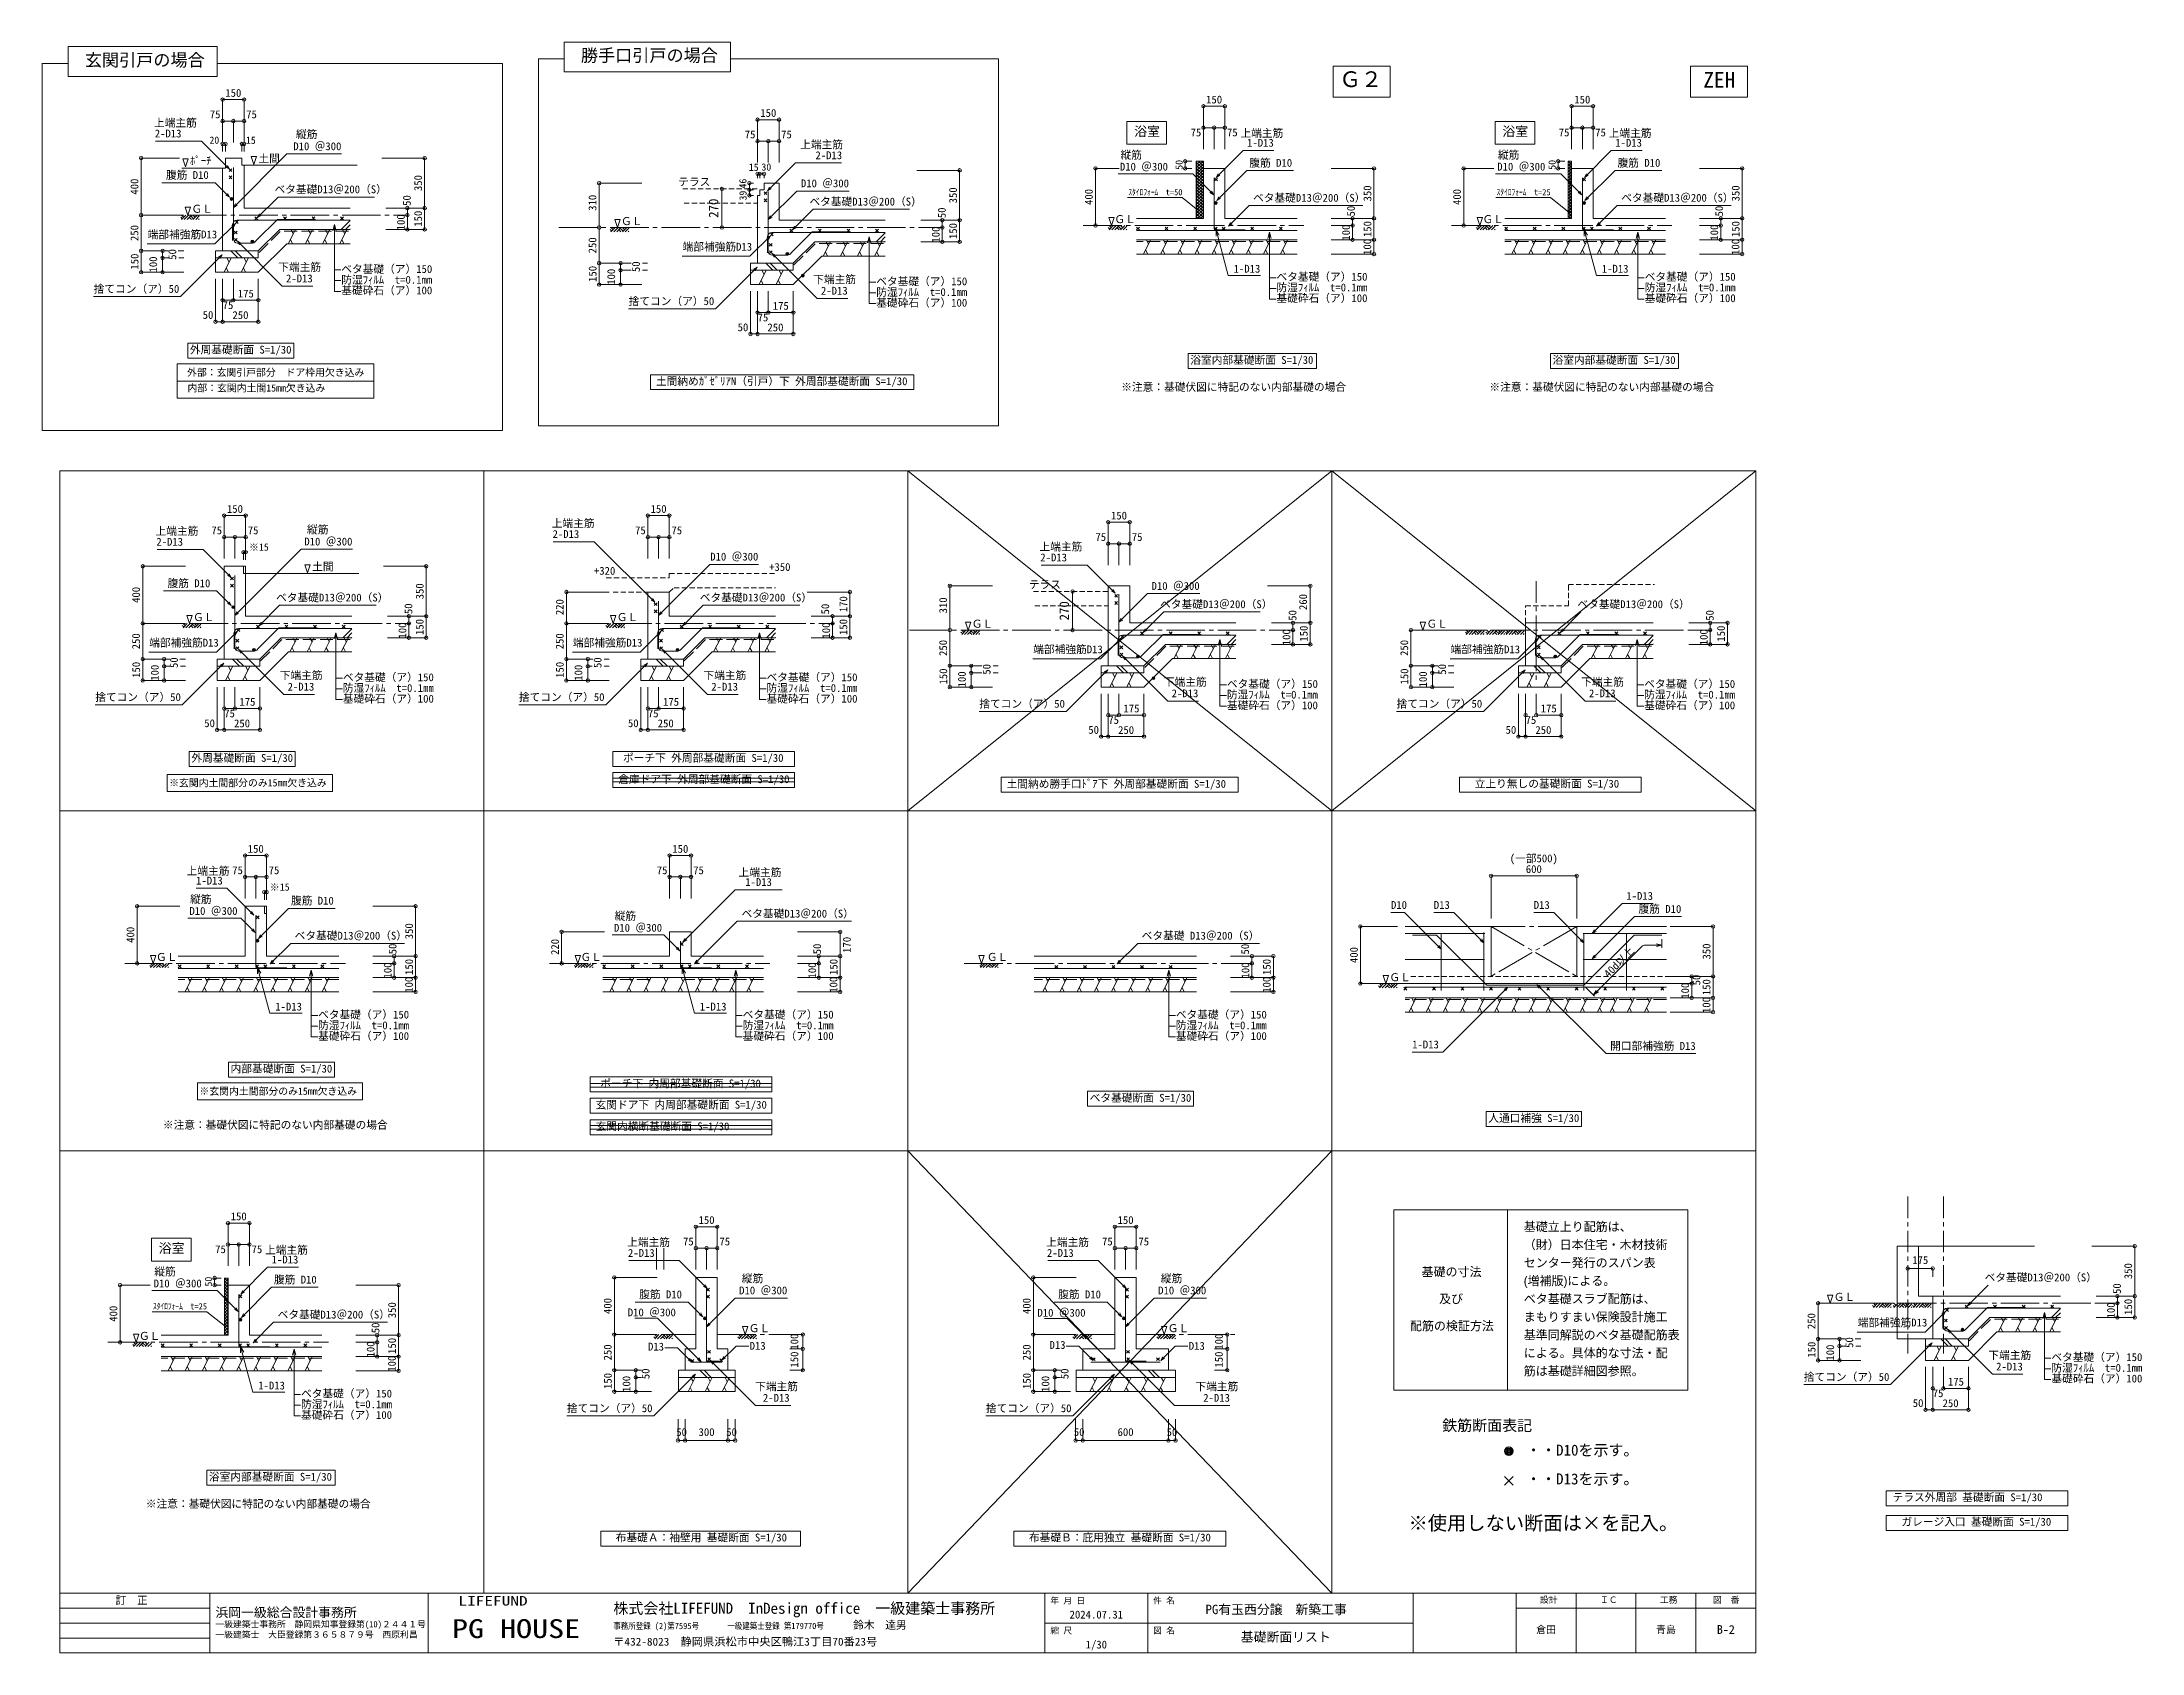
# Model space of a CAD drawing. Units: millimetres at full size, sheet at 1:30. Extents: x -300124 to 8645, y -4140 to 27542.
# Drawn here: x -6066 to 8645, y -4140 to 7144 of the extents above; entities that cross this region are included whole.
import ezdxf
from ezdxf.enums import TextEntityAlignment as Align

# ---------------------------------------------------------------- set-up
doc = ezdxf.new("R2010")
doc.units = ezdxf.units.MM
doc.header["$LTSCALE"] = 30
doc.header["$PDMODE"] = 32
doc.header["$PDSIZE"] = 24
for name, pattern in [('CHAIN1', [8, 5, -1, 1, -1]), ('CHAIN2', [12, 9, -1, 1, -1]), ('DASHED1', [1.8, 1.2, -0.6]), ('DASHED3', [4, 3, -1])]:
    doc.linetypes.add(name, pattern=pattern)
for name, color, linetype, lineweight in [('0-0_敷地線', 4, 'Continuous', 9), ('0-1_文字', 4, 'Continuous', 9), ('0-2_既存建物', 4, 'Continuous', 9), ('0-3_2040', 4, 'Continuous', 9), ('F-A_Layer250', 4, 'Continuous', 9), ('F-F_Layer255', 4, 'Continuous', 9)]:
    doc.layers.add(name, color=color, linetype=linetype, lineweight=lineweight)
doc.layers.add('F-1_Layer241', color=3, linetype='Continuous')
doc.styles.add('ＭＳ ゴシック', font='')
doc.styles.add('ＭＳ Ｐゴシック', font='')
doc.styles.get('ＭＳ ゴシック').set_extended_font_data('MS Gothic')
doc.styles.get('ＭＳ Ｐゴシック').set_extended_font_data('MS PGothic')

msp = doc.modelspace()

# ---------------------------------------------------------------- texts
at = {"layer": '0-0_敷地線', "color": 3, "style": 'ＭＳ ゴシック'}
for s, height, p in [('玄関引戸の場合', 87.98, (-5766.18, 6947.29)), ('勝手口引戸の場合', 87.98, (-2291.06, 6979.71)), ('20', 50.59, (-4893.28, 6415.66)), ('15', 50.59, (-4637.48, 6415.49)), ('※', 50.59, (-4616.31, 3564.03)), ('15', 50.59, (-4546.38, 3565.43)), ('※玄関内土間部分のみ15mm欠き込み', 50.59, (-5175.31, 1914.64)), ('※', 50.59, (-4470.32, 1183.15)), ('15', 50.59, (-4400.38, 1184.55)), ('※玄関内土間部分のみ15mm欠き込み', 50.59, (-4963.22, -245.39))]:
    msp.add_text(s, height=height, dxfattribs=at).set_placement(p, align=Align.BOTTOM_LEFT)
at = {"layer": '0-0_敷地線'}
for s, height, style, p in [('150', 54.99, 'ＭＳ ゴシック', (-4781.88, 6743.22)), ('150', 54.99, 'ＭＳ ゴシック', (2088.87, 6696.72)), ('150', 54.99, 'ＭＳ ゴシック', (4668.15, 6696.72)), ('75', 54.99, 'ＭＳ ゴシック', (-4890.63, 6593.22)), ('75', 54.99, 'ＭＳ ゴシック', (-4635.63, 6593.22)), ('150', 54.99, 'ＭＳ ゴシック', (-1034.38, 6602.73)), ('上端主筋', 54.99, 'ＭＳ ゴシック', (-5281.76, 6533.9)), ('2-D13', 54.99, 'ＭＳ ゴシック', (-5276.11, 6458.6)), ('縦筋', 54.99, 'ＭＳ ゴシック', (-4286.64, 6453.45)), ('75', 54.99, 'ＭＳ ゴシック', (-1143.13, 6452.73)), ('75', 54.99, 'ＭＳ ゴシック', (-888.13, 6452.73)), ('浴室', 65.98, 'ＭＳ ゴシック', (1585.25, 6464.75)), ('75', 54.99, 'ＭＳ ゴシック', (1980.12, 6466.52)), ('75', 54.99, 'ＭＳ ゴシック', (2235.12, 6466.52)), ('上端主筋', 54.99, 'ＭＳ ゴシック', (2329.47, 6461.55)), ('浴室', 65.98, 'ＭＳ ゴシック', (4164.52, 6464.75)), ('75', 54.99, 'ＭＳ ゴシック', (4559.4, 6466.52)), ('75', 54.99, 'ＭＳ ゴシック', (4814.4, 6466.52)), ('上端主筋', 54.99, 'ＭＳ ゴシック', (4908.74, 6461.55)), ('ﾎﾟｰﾁ', 54.99, 'ＭＳ ゴシック', (-5029.34, 6268.18)), ('土間', 54.99, 'ＭＳ ゴシック', (-4550.31, 6284.15)), ('D10 ＠300', 54.99, 'ＭＳ ゴシック', (-4305.63, 6369.46)), ('上端主筋', 54.99, 'ＭＳ ゴシック', (-754.76, 6381.81)), ('2-D13', 54.99, 'ＭＳ ゴシック', (-647.92, 6306.51)), ('縦筋', 54.99, 'ＭＳ ゴシック', (1489.42, 6309.39)), ('1-D13', 54.99, 'ＭＳ ゴシック', (2375.9, 6393.95)), ('腹筋 D10', 54.99, 'ＭＳ ゴシック', (2391.91, 6253.46)), ('縦筋', 54.99, 'ＭＳ ゴシック', (4133.1, 6309.39)), ('1-D13', 54.99, 'ＭＳ ゴシック', (4955.17, 6393.95)), ('腹筋 D10', 54.99, 'ＭＳ ゴシック', (4971.19, 6253.46)), ('腹筋 D10', 54.99, 'ＭＳ ゴシック', (-5197.71, 6168.15)), ('テラス', 54.99, 'ＭＳ ゴシック', (-1609.39, 6119.9)), ('15', 50.59, 'ＭＳ ゴシック', (-1114.8, 6226.12)), ('30', 50.59, 'ＭＳ ゴシック', (-1026.42, 6227.91)), ('D10 ＠300', 54.99, 'ＭＳ ゴシック', (-749.87, 6109.74)), ('D10 ＠300', 54.99, 'ＭＳ ゴシック', (1484.64, 6226.71)), ('D10 ＠300', 54.99, 'ＭＳ ゴシック', (4128.31, 6226.71)), ('ベタ基礎D13＠200（S）', 54.99, 'ＭＳ ゴシック', (-4437.52, 6068)), ('ベタ基礎D13＠200（S）', 54.99, 'ＭＳ ゴシック', (-690.02, 5981.87)), ('ベタ基礎D13＠200（S）', 54.99, 'ＭＳ ゴシック', (2417.64, 6008.48)), ('ベタ基礎D13＠200（S）', 54.99, 'ＭＳ ゴシック', (4996.91, 6008.48)), ('ＧＬ', 54.99, 'ＭＳ ゴシック', (-5019.13, 5930.87)), ('ＧＬ', 54.99, 'ＭＳ ゴシック', (-2010.12, 5844.73)), ('ＧＬ', 54.99, 'ＭＳ ゴシック', (1445.64, 5858.52)), ('ＧＬ', 54.99, 'ＭＳ ゴシック', (4024.91, 5858.52)), ('端部補強筋D13', 54.99, 'ＭＳ ゴシック', (-5326.29, 5751.8)), ('端部補強筋D13', 54.99, 'ＭＳ ゴシック', (-1578.79, 5665.66)), ('下端主筋', 54.99, 'ＭＳ ゴシック', (-4411.3, 5523.27)), ('ベタ基礎（ア）150', 54.99, 'ＭＳ ゴシック', (-3969.64, 5509.65)), ('捨てコン（ア）50', 54.99, 'ＭＳ ゴシック', (-5704.33, 5370.73)), ('2-D13', 54.99, 'ＭＳ ゴシック', (-4356.7, 5443.68)), ('防湿ﾌｨﾙﾑ\u3000t=0.1mm', 54.99, 'ＭＳ ゴシック', (-3969.64, 5434.65)), ('下端主筋', 54.99, 'ＭＳ ゴシック', (-663.8, 5437.13)), ('ベタ基礎（ア）150', 54.99, 'ＭＳ ゴシック', (-222.14, 5423.51)), ('1-D13', 54.99, 'ＭＳ ゴシック', (2281.53, 5511.68)), ('ベタ基礎（ア）150', 54.99, 'ＭＳ ゴシック', (2581.8, 5455.51)), ('防湿ﾌｨﾙﾑ\u3000t=0.1mm', 54.99, 'ＭＳ ゴシック', (2581.8, 5380.51)), ('1-D13', 54.99, 'ＭＳ ゴシック', (4860.8, 5511.68)), ('ベタ基礎（ア）150', 54.99, 'ＭＳ ゴシック', (5161.07, 5455.51)), ('防湿ﾌｨﾙﾑ\u3000t=0.1mm', 54.99, 'ＭＳ ゴシック', (5161.07, 5380.51)), ('75', 54.99, 'ＭＳ ゴシック', (-4800.63, 5256.87)), ('175', 54.99, 'ＭＳ ゴシック', (-4694.38, 5337.87)), ('基礎砕石（ア）100', 54.99, 'ＭＳ ゴシック', (-3969.64, 5359.65)), ('捨てコン（ア）50', 54.99, 'ＭＳ ゴシック', (-1956.83, 5284.59)), ('175', 54.99, 'ＭＳ ゴシック', (-946.88, 5251.73)), ('2-D13', 54.99, 'ＭＳ ゴシック', (-609.2, 5357.54)), ('基礎砕石（ア）100', 54.99, 'ＭＳ ゴシック', (-222.14, 5273.51)), ('防湿ﾌｨﾙﾑ\u3000t=0.1mm', 54.99, 'ＭＳ ゴシック', (-222.14, 5348.51)), ('基礎砕石（ア）100', 54.99, 'ＭＳ ゴシック', (2581.8, 5305.51)), ('基礎砕石（ア）100', 54.99, 'ＭＳ ゴシック', (5161.07, 5305.51)), ('50', 54.99, 'ＭＳ ゴシック', (-4940.63, 5187.87)), ('250', 54.99, 'ＭＳ ゴシック', (-4731.88, 5186.87)), ('50', 54.99, 'ＭＳ ゴシック', (-1193.13, 5101.73)), ('75', 54.99, 'ＭＳ ゴシック', (-1053.13, 5170.73)), ('250', 54.99, 'ＭＳ ゴシック', (-984.38, 5100.73)), ('外周基礎断面 S=1/30', 54.99, 'ＭＳ ゴシック', (-5030.36, 4944.87)), ('外部：玄関引戸部分\u3000ドア枠用欠き込み', 50.59, 'ＭＳ ゴシック', (-5049.95, 4789.32)), ('浴室内部基礎断面 S=1/30', 54.99, 'ＭＳ ゴシック', (1977.97, 4872.52)), ('浴室内部基礎断面 S=1/30', 54.99, 'ＭＳ ゴシック', (4515.52, 4872.52)), ('内部：玄関内土間15mm欠き込み', 50.59, 'ＭＳ ゴシック', (-5046.98, 4680.16)), ('土間納めｶﾞｾﾞﾘｱN（引戸）下 外周部基礎断面 S=1/30', 54.99, 'ＭＳ ゴシック', (-1765.12, 4723.69)), ('※注意：基礎伏図に特記のない内部基礎の場合', 54.99, 'ＭＳ ゴシック', (1494.07, 4683.37)), ('※注意：基礎伏図に特記のない内部基礎の場合', 54.99, 'ＭＳ ゴシック', (4073.34, 4683.37)), ('150', 54.99, 'ＭＳ ゴシック', (-4770.79, 3829.34)), ('150', 54.99, 'ＭＳ ゴシック', (-1802.9, 3829.34)), ('150', 54.99, 'ＭＳ ゴシック', (1422.23, 3782.84)), ('上端主筋', 54.99, 'ＭＳ ゴシック', (-5270.68, 3674.37)), ('75', 54.99, 'ＭＳ ゴシック', (-4879.54, 3679.34)), ('75', 54.99, 'ＭＳ ゴシック', (-4624.54, 3679.34)), ('D10 ＠300', 54.99, 'ＭＳ ゴシック', (-4228.32, 3600.7)), ('縦筋', 54.99, 'ＭＳ ゴシック', (-4209.33, 3684.69)), ('上端主筋', 54.99, 'ＭＳ ゴシック', (-2495.15, 3728.75)), ('2-D13', 54.99, 'ＭＳ ゴシック', (-2489.49, 3653.45)), ('75', 54.99, 'ＭＳ ゴシック', (-1911.65, 3679.34)), ('75', 54.99, 'ＭＳ ゴシック', (-1656.65, 3679.34)), ('75', 54.99, 'ＭＳ ゴシック', (1313.48, 3632.84)), ('75', 54.99, 'ＭＳ ゴシック', (1568.48, 3632.84)), ('2-D13', 54.99, 'ＭＳ ゴシック', (-5265.03, 3599.07)), ('D10 ＠300', 54.99, 'ＭＳ ゴシック', (-1385.04, 3495.11)), ('上端主筋', 54.99, 'ＭＳ ゴシック', (921.66, 3564.68)), ('2-D13', 54.99, 'ＭＳ ゴシック', (927.32, 3489.38)), ('腹筋 D10', 54.99, 'ＭＳ ゴシック', (-5186.62, 3308.62)), ('土間', 54.99, 'ＭＳ ゴシック', (-4173.59, 3425.59)), ('+320', 54.99, 'ＭＳ ゴシック', (-2199.67, 3395.71)), ('+350', 54.99, 'ＭＳ ゴシック', (-972.45, 3422.68)), ('ベタ基礎D13＠200（S）', 54.99, 'ＭＳ ゴシック', (-4426.43, 3208.48)), ('ベタ基礎D13＠200（S）', 54.99, 'ＭＳ ゴシック', (-1458.54, 3208.48)), ('テラス', 54.99, 'ＭＳ ゴシック', (847.21, 3300.01)), ('D10 ＠300', 54.99, 'ＭＳ ゴシック', (1706.74, 3289.85)), ('ベタ基礎D13＠200（S）', 54.99, 'ＭＳ ゴシック', (1766.59, 3161.98)), ('ＧＬ', 54.99, 'ＭＳ ゴシック', (-5008.04, 3071.34)), ('ＧＬ', 54.99, 'ＭＳ ゴシック', (-2040.15, 3071.34)), ('ＧＬ', 54.99, 'ＭＳ ゴシック', (446.48, 3024.84)), ('端部補強筋D13', 54.99, 'ＭＳ ゴシック', (-5315.2, 2892.27)), ('端部補強筋D13', 54.99, 'ＭＳ ゴシック', (-2347.31, 2892.27)), ('端部補強筋D13', 54.99, 'ＭＳ ゴシック', (877.82, 2845.77)), ('下端主筋', 54.99, 'ＭＳ ゴシック', (-4400.22, 2663.74)), ('2-D13', 54.99, 'ＭＳ ゴシック', (-4345.62, 2584.15)), ('ベタ基礎（ア）150', 54.99, 'ＭＳ ゴシック', (-3958.56, 2650.12)), ('防湿ﾌｨﾙﾑ\u3000t=0.1mm', 54.99, 'ＭＳ ゴシック', (-3958.56, 2575.12)), ('下端主筋', 54.99, 'ＭＳ ゴシック', (-1432.32, 2663.74)), ('2-D13', 54.99, 'ＭＳ ゴシック', (-1377.73, 2584.15)), ('ベタ基礎（ア）150', 54.99, 'ＭＳ ゴシック', (-990.66, 2650.12)), ('防湿ﾌｨﾙﾑ\u3000t=0.1mm', 54.99, 'ＭＳ ゴシック', (-990.66, 2575.12)), ('下端主筋', 54.99, 'ＭＳ ゴシック', (1792.81, 2617.24)), ('ベタ基礎（ア）150', 54.99, 'ＭＳ ゴシック', (2234.47, 2603.62)), ('捨てコン（ア）50', 54.99, 'ＭＳ ゴシック', (-5693.25, 2511.2)), ('175', 54.99, 'ＭＳ ゴシック', (-4683.29, 2478.34)), ('基礎砕石（ア）100', 54.99, 'ＭＳ ゴシック', (-3958.56, 2500.12)), ('捨てコン（ア）50', 54.99, 'ＭＳ ゴシック', (-2725.36, 2511.2)), ('175', 54.99, 'ＭＳ ゴシック', (-1715.4, 2478.34)), ('基礎砕石（ア）100', 54.99, 'ＭＳ ゴシック', (-990.66, 2500.12)), ('捨てコン（ア）50', 54.99, 'ＭＳ ゴシック', (499.78, 2464.7)), ('175', 54.99, 'ＭＳ ゴシック', (1509.73, 2431.84)), ('2-D13', 54.99, 'ＭＳ ゴシック', (1847.4, 2537.65)), ('基礎砕石（ア）100', 54.99, 'ＭＳ ゴシック', (2234.47, 2453.62)), ('防湿ﾌｨﾙﾑ\u3000t=0.1mm', 54.99, 'ＭＳ ゴシック', (2234.47, 2528.62)), ('50', 54.99, 'ＭＳ ゴシック', (-4929.54, 2328.34)), ('75', 54.99, 'ＭＳ ゴシック', (-4789.54, 2397.34)), ('250', 54.99, 'ＭＳ ゴシック', (-4720.79, 2327.34)), ('50', 54.99, 'ＭＳ ゴシック', (-1961.65, 2328.34)), ('75', 54.99, 'ＭＳ ゴシック', (-1821.65, 2397.34)), ('250', 54.99, 'ＭＳ ゴシック', (-1752.9, 2327.34)), ('75', 54.99, 'ＭＳ ゴシック', (1403.48, 2350.84)), ('50', 54.99, 'ＭＳ ゴシック', (1263.48, 2281.84)), ('250', 54.99, 'ＭＳ ゴシック', (1472.23, 2280.84)), ('外周基礎断面 S=1/30', 54.99, 'ＭＳ ゴシック', (-5019.28, 2085.34)), ('ポーチ下 外周部基礎断面 S=1/30', 54.99, 'ＭＳ ゴシック', (-1995.95, 2085.34)), ('倉庫ドア下 外周部基礎断面 S=1/30', 54.99, 'ＭＳ ゴシック', (-2029.19, 1936.34)), ('土間納め勝手口ﾄﾞｱ下 外周部基礎断面 S=1/30', 54.99, 'ＭＳ ゴシック', (691.48, 1903.8)), ('立上り無しの基礎断面 S=1/30', 54.99, 'ＭＳ ゴシック', (3970.28, 1904.96)), ('150', 54.99, 'ＭＳ ゴシック', (-4624.8, 1448.46)), ('150', 54.99, 'ＭＳ ゴシック', (-1650.65, 1448.46)), ('上端主筋', 54.99, 'ＭＳ ゴシック', (-5052.89, 1293.49)), ('75', 54.99, 'ＭＳ ゴシック', (-4733.55, 1298.46)), ('75', 54.99, 'ＭＳ ゴシック', (-4478.55, 1298.46)), ('75', 54.99, 'ＭＳ ゴシック', (-1759.4, 1298.46)), ('75', 54.99, 'ＭＳ ゴシック', (-1504.4, 1298.46)), ('上端主筋', 54.99, 'ＭＳ ゴシック', (-1186.4, 1283.63)), ('(一部500)', 54.99, 'ＭＳ ゴシック', (4215.93, 1381.65)), ('600', 54.99, 'ＭＳ ゴシック', (4328.43, 1306.65)), ('1-D13', 54.99, 'ＭＳ ゴシック', (-4986.82, 1225.89)), ('1-D13', 54.99, 'ＭＳ ゴシック', (-1139.97, 1216.03)), ('1-D13', 54.99, 'ＭＳ ゴシック', (5032.43, 1118.91)), ('D10 ＠300', 54.99, 'ＭＳ ゴシック', (-5033.35, 1013.55)), ('縦筋', 54.99, 'ＭＳ ゴシック', (-5028.57, 1096.24)), ('腹筋 D10', 54.99, 'ＭＳ ゴシック', (-4321.76, 1085.4)), ('縦筋', 54.99, 'ＭＳ ゴシック', (-2054.42, 978.31)), ('ベタ基礎D13＠200（S）', 54.99, 'ＭＳ ゴシック', (-1165.79, 994.75)), ('D10', 54.99, 'ＭＳ ゴシック', (3383.92, 1055.48)), ('D13', 54.99, 'ＭＳ ゴシック', (3683.92, 1055.48)), ('D13', 54.99, 'ＭＳ ゴシック', (4383.92, 1055.48)), ('腹筋 D10', 54.99, 'ＭＳ ゴシック', (5117.93, 1027.51)), ('ベタ基礎D13＠200（S）', 54.99, 'ＭＳ ゴシック', (-4296.03, 840.41)), ('D10 ＠300', 54.99, 'ＭＳ ゴシック', (-2059.2, 895.63)), ('ベタ基礎 D13＠200（S）', 54.99, 'ＭＳ ゴシック', (1637.58, 840.41)), ('ＧＬ', 54.99, 'ＭＳ ゴシック', (-5268.03, 690.46)), ('ＧＬ', 54.99, 'ＭＳ ゴシック', (-2293.89, 690.46)), ('ＧＬ', 54.99, 'ＭＳ ゴシック', (552.71, 690.46)), ('ＧＬ', 54.99, 'ＭＳ ゴシック', (3372.49, 548.65)), ('1-D13', 54.99, 'ＭＳ ゴシック', (-4432.14, 343.61)), ('ベタ基礎（ア）150', 54.99, 'ＭＳ ゴシック', (-4131.88, 287.45)), ('1-D13', 54.99, 'ＭＳ ゴシック', (-1457.99, 343.61)), ('ベタ基礎（ア）150', 54.99, 'ＭＳ ゴシック', (-1157.73, 287.45)), ('ベタ基礎（ア）150', 54.99, 'ＭＳ ゴシック', (1876.74, 287.45)), ('基礎砕石（ア）100', 54.99, 'ＭＳ ゴシック', (-4131.88, 137.45)), ('防湿ﾌｨﾙﾑ\u3000t=0.1mm', 54.99, 'ＭＳ ゴシック', (-4131.88, 212.45)), ('基礎砕石（ア）100', 54.99, 'ＭＳ ゴシック', (-1157.73, 137.45)), ('防湿ﾌｨﾙﾑ\u3000t=0.1mm', 54.99, 'ＭＳ ゴシック', (-1157.73, 212.45)), ('基礎砕石（ア）100', 54.99, 'ＭＳ ゴシック', (1876.74, 137.45)), ('防湿ﾌｨﾙﾑ\u3000t=0.1mm', 54.99, 'ＭＳ ゴシック', (1876.74, 212.45)), ('1-D13', 54.99, 'ＭＳ ゴシック', (3532.18, 78.15)), ('開口部補強筋 D13', 54.99, 'ＭＳ ゴシック', (4919.02, 68.15)), ('内部基礎断面 S=1/30', 54.99, 'ＭＳ ゴシック', (-4744.86, -91.02)), ('ポーチ下 内周部基礎断面 S=1/30', 54.99, 'ＭＳ ゴシック', (-2154.59, -194.8)), ('玄関ドア下 内周部基礎断面 S=1/30', 54.99, 'ＭＳ ゴシック', (-2187.83, -343.79)), ('ベタ基礎断面 S=1/30', 54.99, 'ＭＳ ゴシック', (1272.91, -295.54)), ('※注意：基礎伏図に特記のない内部基礎の場合', 54.99, 'ＭＳ ゴシック', (-5219.6, -484.69)), ('玄関内横断基礎断面 S=1/30', 54.99, 'ＭＳ ゴシック', (-2187.83, -494.89)), ('人通口補強 S=1/30', 54.99, 'ＭＳ ゴシック', (4065.93, -437.35)), ('150', 54.99, 'ＭＳ ゴシック', (-4744.27, -1125.57)), ('150', 54.99, 'ＭＳ ゴシック', (-1466.81, -1151.53)), ('150', 54.99, 'ＭＳ ゴシック', (1468.4, -1151.53)), ('基礎立上り配筋は、', 61.58, 'ＭＳ Ｐゴシック', (4313.87, -1203.58)), ('浴室', 65.98, 'ＭＳ ゴシック', (-5247.9, -1357.54)), ('75', 54.99, 'ＭＳ ゴシック', (-4853.02, -1355.77)), ('75', 54.99, 'ＭＳ ゴシック', (-4598.02, -1355.77)), ('上端主筋', 54.99, 'ＭＳ ゴシック', (-4503.68, -1360.74)), ('上端主筋', 54.99, 'ＭＳ ゴシック', (-1966.7, -1306.5)), ('2-D13', 54.99, 'ＭＳ ゴシック', (-1961.05, -1381.8)), ('75', 54.99, 'ＭＳ ゴシック', (-1575.56, -1301.53)), ('75', 54.99, 'ＭＳ ゴシック', (-1320.56, -1301.53)), ('上端主筋', 54.99, 'ＭＳ ゴシック', (968.51, -1306.5)), ('2-D13', 54.99, 'ＭＳ ゴシック', (974.17, -1381.8)), ('75', 54.99, 'ＭＳ ゴシック', (1359.65, -1301.53)), ('75', 54.99, 'ＭＳ ゴシック', (1614.65, -1301.53)), ('（財）日本住宅・木材技術', 61.58, 'ＭＳ Ｐゴシック', (4313.87, -1329.97)), ('縦筋', 54.99, 'ＭＳ ゴシック', (-5279.32, -1512.9)), ('1-D13', 54.99, 'ＭＳ ゴシック', (-4457.25, -1428.34)), ('基礎の寸法', 61.58, 'ＭＳ Ｐゴシック', (3598.12, -1519.55)), ('センター発行のスパン表', 61.58, 'ＭＳ Ｐゴシック', (4313.87, -1456.36)), ('D10 ＠300', 54.99, 'ＭＳ ゴシック', (-5284.11, -1595.58)), ('腹筋 D10', 54.99, 'ＭＳ ゴシック', (-4441.23, -1568.83)), ('腹筋 D10', 54.99, 'ＭＳ ゴシック', (-1882.64, -1672.25)), ('D10 ＠300', 54.99, 'ＭＳ ゴシック', (-1182.31, -1644.52)), ('縦筋', 54.99, 'ＭＳ ゴシック', (-1163.32, -1560.53)), ('腹筋 D10', 54.99, 'ＭＳ ゴシック', (1052.57, -1672.25)), ('D10 ＠300', 54.99, 'ＭＳ ゴシック', (1752.9, -1644.52)), ('縦筋', 54.99, 'ＭＳ ゴシック', (1771.89, -1560.53)), ('(増補版)による。', 61.58, 'ＭＳ Ｐゴシック', (4313.87, -1582.75)), ('ベタ基礎D13＠200（S）', 54.99, 'ＭＳ ゴシック', (-4415.51, -1813.82)), ('D10 ＠300', 54.99, 'ＭＳ ゴシック', (-1962.58, -1798.32)), ('D10 ＠300', 54.99, 'ＭＳ ゴシック', (907.29, -1800.91)), ('及び', 61.58, 'ＭＳ Ｐゴシック', (3721.5, -1709.13)), ('ベタ基礎スラブ配筋は、', 61.58, 'ＭＳ Ｐゴシック', (4313.87, -1709.13)), ('まもりすまい保険設計施工', 61.58, 'ＭＳ Ｐゴシック', (4313.87, -1835.52)), ('ＧＬ', 54.99, 'ＭＳ ゴシック', (-5387.51, -1963.77)), ('ＧＬ', 54.99, 'ＭＳ ゴシック', (-1115.47, -1909.53)), ('ＧＬ', 54.99, 'ＭＳ ゴシック', (1819.74, -1909.53)), ('配筋の検証方法', 61.58, 'ＭＳ Ｐゴシック', (3516.75, -1898.72)), ('基準同解説のベタ基礎配筋表', 61.58, 'ＭＳ Ｐゴシック', (4313.87, -1961.91)), ('D13', 54.99, 'ＭＳ ゴシック', (-1820.72, -2037.88)), ('D13', 54.99, 'ＭＳ ゴシック', (-1108.66, -2032.38)), ('D13', 54.99, 'ＭＳ ゴシック', (991.88, -2026.24)), ('D13', 54.99, 'ＭＳ ゴシック', (1967.5, -2032.98)), ('による。具体的な寸法・配', 61.58, 'ＭＳ Ｐゴシック', (4313.87, -2088.3)), ('筋は基礎詳細図参照。', 61.58, 'ＭＳ Ｐゴシック', (4313.87, -2214.69)), ('1-D13', 54.99, 'ＭＳ ゴシック', (-4551.62, -2310.61)), ('ベタ基礎（ア）150', 54.99, 'ＭＳ ゴシック', (-4251.35, -2366.78)), ('下端主筋', 54.99, 'ＭＳ ゴシック', (-1070.28, -2317.13)), ('2-D13', 54.99, 'ＭＳ ゴシック', (-1015.68, -2396.72)), ('下端主筋', 54.99, 'ＭＳ ゴシック', (2013.97, -2317.13)), ('2-D13', 54.99, 'ＭＳ ゴシック', (2068.57, -2396.72)), ('基礎砕石（ア）100', 54.99, 'ＭＳ ゴシック', (-4251.35, -2516.78)), ('防湿ﾌｨﾙﾑ\u3000t=0.1mm', 54.99, 'ＭＳ ゴシック', (-4251.35, -2441.78)), ('捨てコン（ア）50', 54.99, 'ＭＳ ゴシック', (-2389.27, -2469.67)), ('捨てコン（ア）50', 54.99, 'ＭＳ ゴシック', (545.94, -2469.67)), ('鉄筋断面表記', 76.98, 'ＭＳ ゴシック', (3742.56, -2607.79)), ('50', 54.99, 'ＭＳ ゴシック', (-1623.06, -2636.53)), ('300', 54.99, 'ＭＳ ゴシック', (-1466.81, -2636.53)), ('50', 54.99, 'ＭＳ ゴシック', (-1273.06, -2636.53)), ('50', 54.99, 'ＭＳ ゴシック', (1162.15, -2636.53)), ('600', 54.99, 'ＭＳ ゴシック', (1468.4, -2636.53)), ('50', 54.99, 'ＭＳ ゴシック', (1812.15, -2636.53)), ('・・D10を示す。', 76.98, 'ＭＳ ゴシック', (4330.27, -2780.64)), ('浴室内部基礎断面 S=1/30', 54.99, 'ＭＳ ゴシック', (-4896.9, -2949.77)), ('・・D13を示す。', 76.98, 'ＭＳ ゴシック', (4330.27, -2982.3)), ('※注意：基礎伏図に特記のない内部基礎の場合', 54.99, 'ＭＳ ゴシック', (-5339.08, -3138.92)), ('テラス外周部 基礎断面 S=1/30', 54.99, 'ＭＳ ゴシック', (6898.11, -3093.32)), ('※使用しない断面は×を記入。', 98.97, 'ＭＳ ゴシック', (3506.68, -3308.74)), ('ガレージ入口 基礎断面 S=1/30', 54.99, 'ＭＳ ゴシック', (6959.54, -3265.06)), ('布基礎Ａ：袖壁用 基礎断面 S=1/30', 54.99, 'ＭＳ ゴシック', (-2046.84, -3375.06)), ('布基礎Ｂ：庇用独立 基礎断面 S=1/30', 54.99, 'ＭＳ ゴシック', (847.71, -3375.06))]:
    msp.add_text(s, height=height, dxfattribs=dict(at, style=style)).set_placement(p, align=Align.BOTTOM_LEFT)
at = {"layer": '0-0_敷地線', "style": 'ＭＳ ゴシック'}
for s, height, rotation, p in [('400', 54.99, 90, (-5374.63, 6074.62)), ('350', 54.99, 90, (-3387.42, 6099.62)), ('46', 50.59, 90, (-1115.99, 6117.74)), ('50', 54.99, 90, (-3466.17, 5996)), ('310', 54.99, 90, (-2166.13, 5961.38)), ('270', 65.98, 90, (-1309.28, 5912.23)), ('39', 50.59, 90, (-1115.32, 6033.71)), ('350', 54.99, 90, (360.08, 6013.48)), ('400', 54.99, 90, (1310.81, 6002.27)), ('350', 54.99, 90, (3262.81, 6027.27)), ('400', 54.99, 90, (3890.09, 6002.27)), ('350', 54.99, 90, (5842.09, 6027.27)), ('100', 54.99, 90, (-3508.78, 5824.62)), ('150', 54.99, 90, (-3387.42, 5849.62)), ('50', 54.99, 90, (281.33, 5909.86)), ('50', 54.99, 90, (3147.25, 5921.79)), ('150', 54.99, 90, (3262.81, 5777.27)), ('50', 54.99, 90, (5726.52, 5921.79)), ('150', 54.99, 90, (5842.09, 5777.27)), ('250', 54.99, 90, (-5374.63, 5749.62)), ('250', 54.99, 90, (-2166.13, 5663.48)), ('100', 54.99, 90, (238.72, 5738.48)), ('150', 54.99, 90, (360.08, 5763.48)), ('100', 54.99, 90, (3112.81, 5752.27)), ('100', 54.99, 90, (3261.81, 5652.27)), ('100', 54.99, 90, (5692.09, 5752.27)), ('100', 54.99, 90, (5841.09, 5652.27)), ('150', 54.99, 90, (-5373.63, 5549.62)), ('100', 54.99, 90, (-5243.27, 5529.26)), ('50', 54.99, 90, (-5109.06, 5618.37)), ('50', 54.99, 90, (-1861.34, 5532.23)), ('150', 54.99, 90, (-2165.13, 5463.48)), ('100', 54.99, 90, (-2034.78, 5443.12)), ('400', 54.99, 90, (-5363.54, 3215.09)), ('350', 54.99, 90, (-3376.34, 3240.09)), ('220', 54.99, 90, (-2395.65, 3129.32)), ('170', 54.99, 90, (-408.45, 3150.09)), ('310', 54.99, 90, (290.47, 3141.49)), ('260', 54.99, 90, (2812.11, 3165.24)), ('50', 54.99, 90, (-3455.09, 3136.47)), ('150', 54.99, 90, (-3376.34, 2990.09)), ('50', 54.99, 90, (-535.66, 3134.42)), ('150', 54.99, 90, (-408.45, 2990.09)), ('270', 65.98, 90, (1147.33, 3092.34)), ('50', 54.99, 90, (2737.94, 3089.97)), ('250', 54.99, 90, (-5363.54, 2890.09)), ('100', 54.99, 90, (-3497.7, 2965.09)), ('250', 54.99, 90, (-2395.65, 2890.09)), ('100', 54.99, 90, (-529.8, 2965.09)), ('250', 54.99, 90, (290.47, 2843.59)), ('100', 54.99, 90, (2695.33, 2918.59)), ('150', 54.99, 90, (2816.68, 2943.59)), ('150', 54.99, 90, (-5362.54, 2690.09)), ('50', 54.99, 90, (-5097.98, 2758.84)), ('150', 54.99, 90, (-2394.65, 2690.09)), ('50', 54.99, 90, (-2130.09, 2758.84)), ('100', 54.99, 90, (-5232.19, 2669.73)), ('100', 54.99, 90, (-2264.3, 2669.73)), ('150', 54.99, 90, (291.47, 2643.59)), ('100', 54.99, 90, (421.83, 2623.23)), ('50', 54.99, 90, (595.27, 2712.34)), ('400', 54.99, 90, (-5402.86, 834.21)), ('350', 54.99, 90, (-3450.86, 859.21)), ('50', 54.99, 90, (-3566.43, 753.72)), ('220', 54.99, 90, (-2428.71, 749.25)), ('50', 54.99, 90, (-592.28, 753.72)), ('170', 54.99, 90, (-384, 763.96)), ('50', 54.99, 90, (2405.82, 752.3)), ('400', 54.99, 90, (3167.99, 692.4)), ('40d以上', 54.99, 45, (4919.67, 575.62)), ('350', 54.99, 90, (5638.36, 717.4)), ('100', 54.99, 90, (-3600.86, 584.21)), ('100', 54.99, 90, (-3451.86, 484.21)), ('150', 54.99, 90, (-3450.86, 609.21)), ('100', 54.99, 90, (-626.71, 584.21)), ('100', 54.99, 90, (-477.71, 484.21)), ('150', 54.99, 90, (-476.71, 609.21)), ('100', 54.99, 90, (2407.75, 584.21)), ('100', 54.99, 90, (2556.75, 484.21)), ('150', 54.99, 90, (2557.75, 609.21)), ('50', 54.99, 90, (5567.36, 536.15)), ('100', 54.99, 90, (5488.36, 442.4)), ('100', 54.99, 90, (5637.36, 342.4)), ('150', 54.99, 90, (5638.36, 467.4)), ('400', 54.99, 90, (-5522.33, -1820.02)), ('350', 54.99, 90, (-3570.33, -1795.02)), ('400', 54.99, 90, (-2059.56, -1765.78)), ('400', 54.99, 90, (875.65, -1765.78)), ('50', 54.99, 90, (-3685.9, -1900.5)), ('100', 54.99, 90, (-751.89, -2015.78)), ('100', 54.99, 90, (2222.03, -2015.78)), ('100', 54.99, 90, (-3720.33, -2070.02)), ('150', 54.99, 90, (-3570.33, -2045.02)), ('250', 54.99, 90, (-2059.56, -2090.78)), ('150', 54.99, 90, (-751.89, -2140.78)), ('250', 54.99, 90, (875.65, -2090.78)), ('150', 54.99, 90, (2222.03, -2140.78)), ('100', 54.99, 90, (-3571.33, -2170.02)), ('150', 54.99, 90, (-2058.56, -2290.78)), ('100', 54.99, 90, (-1928.21, -2311.14)), ('50', 54.99, 90, (-1794, -2222.03)), ('150', 54.99, 90, (876.65, -2290.78)), ('100', 54.99, 90, (1007, -2311.14)), ('50', 54.99, 90, (1141.21, -2222.03))]:
    msp.add_text(s, height=height, rotation=rotation, dxfattribs=at).set_placement(p, align=Align.BOTTOM_LEFT)
at = {"layer": '0-0_敷地線', "color": 6, "style": 'ＭＳ ゴシック'}
for p in [(1939.71, 6249.02), (4552.87, 6249.02), (-4859.55, -1573.27)]:
    msp.add_text('50', height=50.59, rotation=90, dxfattribs=at).set_placement(p, align=Align.BOTTOM_LEFT)
at = {"layer": '0-0_敷地線', "color": 6, "style": 'ＭＳ ゴシック', "width": 0.85}
for s, p in [('ｽﾀｲﾛﾌｫｰﾑ\u3000t=50', (1544.25, 6056.63)), ('ｽﾀｲﾛﾌｫｰﾑ\u3000t=25', (4123.52, 6056.63)), ('ｽﾀｲﾛﾌｫｰﾑ\u3000t=25', (-5288.9, -1746.91))]:
    msp.add_text(s, height=43.99, dxfattribs=at).set_placement(p, align=Align.BOTTOM_LEFT)
at = {"layer": '0-1_文字', "style": 'ＭＳ ゴシック'}
for s, p in [('ベタ基礎D13＠200（S）', (4689.75, 3161.98)), ('ＧＬ', (3632.66, 3024.84)), ('端部補強筋D13', (3800.98, 2845.77)), ('下端主筋', (4715.96, 2617.24)), ('ベタ基礎（ア）150', (5157.62, 2603.62)), ('捨てコン（ア）50', (3422.93, 2464.7)), ('175', (4432.89, 2431.84)), ('2-D13', (4770.56, 2537.65)), ('基礎砕石（ア）100', (5157.62, 2453.62)), ('防湿ﾌｨﾙﾑ\u3000t=0.1mm', (5157.62, 2528.62)), ('75', (4326.64, 2350.84)), ('50', (4186.64, 2281.84)), ('250', (4395.39, 2280.84)), ('ＧＬ', (6485.12, -1690.43)), ('ベタ基礎D13＠200（S）', (7542.2, -1553.29)), ('端部補強筋D13', (6653.43, -1869.5)), ('下端主筋', (7568.42, -2098.02)), ('ベタ基礎（ア）150', (8010.08, -2111.64)), ('捨てコン（ア）50', (6275.39, -2250.56)), ('2-D13', (7623.02, -2177.62)), ('基礎砕石（ア）100', (8010.08, -2261.64)), ('防湿ﾌｨﾙﾑ\u3000t=0.1mm', (8010.08, -2186.64)), ('75', (7179.09, -2364.43)), ('175', (7285.34, -2283.43)), ('50', (7039.09, -2433.43)), ('250', (7247.84, -2434.43))]:
    msp.add_text(s, height=54.99, dxfattribs=at).set_placement(p, align=Align.BOTTOM_LEFT)
for s, p in [('50', (5661.09, 3089.97)), ('250', (3520.56, 2843.59)), ('100', (5618.48, 2918.59)), ('150', (5739.84, 2943.59)), ('150', (3521.56, 2643.59)), ('100', (3651.91, 2623.23)), ('50', (3786.12, 2712.34)), ('350', (8592.3, -1521.68)), ('50', (8513.55, -1625.29)), ('250', (6373.02, -1871.68)), ('100', (8470.94, -1796.68)), ('150', (8592.3, -1771.68)), ('150', (6374.02, -2071.68)), ('100', (6504.37, -2092.04)), ('50', (6638.58, -2002.93))]:
    msp.add_text(s, height=54.99, rotation=90, dxfattribs=at).set_placement(p, align=Align.BOTTOM_LEFT)
at = {"layer": '0-3_2040', "style": 'ＭＳ ゴシック'}
msp.add_text('175', height=54.99, dxfattribs=at).set_placement((7035.34, -1432.19), align=Align.BOTTOM_LEFT)
at = {"layer": 'F-1_Layer241', "style": 'ＭＳ ゴシック'}
for s, p in [('Ｇ２', (3022.66, 6795.34)), ('ZEH', (5571.66, 6790.7))]:
    msp.add_text(s, height=110, dxfattribs=at).set_placement(p, align=Align.BOTTOM_LEFT)
at = {"layer": 'F-A_Layer250', "style": 'ＭＳ ゴシック'}
for s, height, width, p in [('LIFEFUND', 65.98, 1.35, (-3148.88, -3827.34)), ('PG HOUSE', 132, 1.25, (-3194.02, -4074.83))]:
    msp.add_text(s, height=height, dxfattribs=dict(at, width=width)).set_placement(p, align=Align.BOTTOM_LEFT)
for s, p in [('PG有玉西分譲\u3000新築工事', (2084.72, -3887.69)), ('基礎断面リスト', (2331.75, -4080))]:
    msp.add_text(s, height=65.98, dxfattribs=at).set_placement(p, align=Align.BOTTOM_LEFT)
at = {"layer": 'F-F_Layer255', "style": 'ＭＳ ゴシック'}
for s, height, p in [('訂\u3000正', 54.99, (-5550.81, -3814.99)), ('浜岡一級総合設計事務所', 65.98, (-4851.21, -3908.42)), ('株式会社LIFEFUND\u3000InDesign office\u3000一級建築士事務所', 76.98, (-2063.55, -3888.44)), ('年 月 日', 43.99, (997.33, -3808.41)), ('件 名', 43.99, (1717.33, -3808.41)), ('設計', 43.99, (4427.74, -3802.5)), ('ＩＣ', 43.99, (4847.74, -3802.5)), ('工務', 43.99, (5267.74, -3802.5)), ('図\u3000番', 43.99, (5640, -3802.5)), ('一級建築士事務所\u3000静岡県知事登録第(10)２４４１号', 43.99, (-4851.21, -3973.7)), ('鈴木\u3000達男', 54.99, (-383.99, -3988.05)), ('縮 尺', 43.99, (997.33, -4018.41)), ('2024.07.31', 54.99, (1132.5, -3915)), ('図 名', 43.99, (1717.33, -4018.41)), ('倉田', 50.59, (4401, -4017)), ('青島', 50.59, (5241, -4017)), ('B-2', 61.58, (5667, -4024.5)), ('一級建築士\u3000大臣登録第３６５８７９号\u3000西原利昌', 43.99, (-4851.38, -4046.14)), ('1/30', 54.99, (1245, -4125))]:
    msp.add_text(s, height=height, dxfattribs=at).set_placement(p, align=Align.BOTTOM_LEFT)
for s, height, width, p in [('事務所登録 (2)第7595号', 43.99, 0.85, (-2064.21, -3985.89)), ('一級建築士登録 第179770号', 43.99, 0.85, (-1265.09, -3985.89)), ('〒432-8023\u3000静岡県浜松市中央区鴨江3丁目70番23号', 54.99, 1.05, (-2064.39, -4104.9))]:
    msp.add_text(s, height=height, dxfattribs=dict(at, width=width)).set_placement(p, align=Align.BOTTOM_LEFT)

# ---------------------------------------------------------------- linework, layer by layer
at = {"layer": '0-0_敷地線', "color": 3}
for p, q in [((-2408.13, 6934.79), (-2408.13, 7143.72)), ((-5883.26, 6994.12), (-6066.09, 6994.12)), ((-4838.64, 6994.12), (-2840.21, 6994.12)), ((-2408.13, 7026.54), (-2590.97, 7026.54)), ((-2588.98, 4454.8), (-2588.98, 7026.54)), ((-1242.19, 7026.54), (634.92, 7026.54)), ((634.92, 7026.54), (634.92, 4454.8)), ((-4800.63, 6429.54), (-4780.63, 6429.54)), ((-4800.63, 6429.54), (-4800.63, 6376.35)), ((-4780.63, 6429.54), (-4780.63, 6376.35)), ((-4665.63, 6429.54), (-4650.63, 6429.54)), ((-4665.63, 6429.54), (-4665.63, 6376.35)), ((-4650.63, 6429.54), (-4650.63, 6376.35)), ((634.92, 4454.8), (-2588.98, 4454.8)), ((-4654.54, 3570.01), (-4639.54, 3570.01)), ((-4654.54, 3570.01), (-4654.54, 3516.82)), ((-4639.54, 3570.01), (-4639.54, 3516.82)), ((-4654.54, 3421.34), (-4654.54, 3471.34)), ((-4654.54, 3421.34), (-4639.54, 3421.34)), ((-4508.55, 1189.13), (-4493.55, 1189.13)), ((-4508.55, 1189.13), (-4508.55, 1135.94)), ((-4493.55, 1189.13), (-4493.55, 1135.94)), ((-4508.55, 1040.46), (-4508.55, 1090.46)), ((-4508.55, 1040.46), (-4493.55, 1040.46))]:
    msp.add_line(p, q, dxfattribs=at)
at = {"layer": '0-0_敷地線'}
for p, q in [((-4800.63, 6740.22), (-4800.63, 6590.22)), ((-4800.63, 6740.22), (-4650.63, 6740.22)), ((-4650.63, 6740.22), (-4650.63, 6590.22)), ((2070.12, 6693.72), (2070.12, 6543.72)), ((2070.12, 6693.72), (2220.12, 6693.72)), ((2220.12, 6693.72), (2220.12, 6543.72)), ((4649.4, 6693.72), (4649.4, 6543.72)), ((4649.4, 6693.72), (4799.4, 6693.72)), ((4799.4, 6693.72), (4799.4, 6543.72)), ((-4800.63, 6590.22), (-4800.63, 6440.22)), ((-4800.63, 6590.22), (-4725.63, 6590.22)), ((-4725.63, 6590.22), (-4725.63, 6440.22)), ((-4725.63, 6590.22), (-4650.63, 6590.22)), ((-4650.63, 6590.22), (-4650.63, 6440.22)), ((-1053.13, 6599.73), (-1053.13, 6449.73)), ((-1053.13, 6599.73), (-903.13, 6599.73)), ((-903.13, 6599.73), (-903.13, 6449.73)), ((2070.12, 6543.72), (2070.12, 6393.72)), ((2070.12, 6543.72), (2145.12, 6543.72)), ((2145.12, 6543.72), (2145.12, 6393.72)), ((2145.12, 6543.72), (2220.12, 6543.72)), ((2220.12, 6543.72), (2220.12, 6393.72)), ((4649.4, 6543.72), (4649.4, 6393.72)), ((4649.4, 6543.72), (4724.4, 6543.72)), ((4724.4, 6543.72), (4724.4, 6393.72)), ((4724.4, 6543.72), (4799.4, 6543.72)), ((4799.4, 6543.72), (4799.4, 6393.72)), ((-5371.63, 6330.87), (-5221.63, 6330.87)), ((-5371.63, 5930.87), (-5371.63, 6330.87)), ((-5270.86, 6448.6), (-4948.2, 6448.6)), ((-5221.63, 6330.87), (-5102.1, 6330.87)), ((-4751.98, 6252.37), (-4948.2, 6448.6)), ((-4780.63, 6330.87), (-4780.63, 6260.87)), ((-4780.63, 6330.87), (-4665.63, 6330.87)), ((-4665.63, 6280.87), (-4665.63, 6330.87)), ((-4601.58, 6341.09), (-4564.24, 6341.09)), ((-4582.91, 6285.09), (-4601.58, 6341.09)), ((-4582.91, 6285.09), (-4564.24, 6341.09)), ((-3385.42, 6330.87), (-3685.42, 6330.87)), ((-3385.42, 5980.87), (-3385.42, 6330.87)), ((-1053.13, 6449.73), (-1053.13, 6299.73)), ((-1053.13, 6449.73), (-978.13, 6449.73)), ((-978.13, 6449.73), (-978.13, 6299.73)), ((-978.13, 6449.73), (-903.13, 6449.73)), ((-903.13, 6449.73), (-903.13, 6299.73)), ((2159.2, 6195.26), (2347.9, 6383.95)), ((2347.9, 6383.95), (2563.4, 6383.95)), ((4738.47, 6195.26), (4927.17, 6383.95)), ((4927.17, 6383.95), (5142.67, 6383.95)), ((-4800.63, 6260.87), (-5086.35, 6260.87)), ((-5080.61, 6325.12), (-5043.28, 6325.12)), ((-5061.95, 6269.12), (-5080.61, 6325.12)), ((-5061.95, 6269.12), (-5043.28, 6325.12)), ((-4800.63, 6260.87), (-4800.63, 5680.87)), ((-4780.63, 6260.87), (-4800.63, 6260.87)), ((-4735.63, 6255.87), (-4755.63, 6235.87)), ((-4735.63, 6235.87), (-4755.63, 6255.87)), ((-4735.63, 6185.87), (-4755.63, 6205.87)), ((-4735.63, 6205.87), (-4755.63, 6185.87)), ((-4725.63, 5765.87), (-4725.63, 6265.87)), ((-4665.63, 6280.87), (-3857.8, 6280.87)), ((-4650.76, 6280.87), (-4650.63, 6281)), ((-4650.63, 5980.87), (-4650.63, 6281)), ((-1053.13, 6220.06), (-1038.13, 6220.06)), ((-1053.13, 6220.06), (-1053.13, 6190.81)), ((-1038.13, 6220.06), (-1038.13, 6190.81)), ((-1038.13, 6220.06), (-1008.13, 6220.06)), ((-1008.13, 6220.06), (-1008.13, 6190.81)), ((-984.54, 6100.29), (-788.32, 6296.51)), ((-465.66, 6296.51), (-788.32, 6296.51)), ((362.08, 6244.73), (62.08, 6244.73)), ((362.08, 5894.73), (362.08, 6244.73)), ((1313.81, 5858.52), (1313.81, 6258.52)), ((1313.81, 6258.52), (1480.28, 6258.52)), ((1472.58, 6220.91), (1994.85, 6220.91)), ((2141.99, 6073.78), (1994.85, 6220.91)), ((2070.12, 6243.52), (2070.12, 6258.52)), ((2070.12, 6258.52), (2220.12, 6258.52)), ((2070.12, 6243.52), (2070.12, 5908.52)), ((2145.12, 5837.68), (2145.12, 6193.52)), ((2168.02, 6170.59), (2148.02, 6190.59)), ((2168.02, 6190.59), (2148.02, 6170.59)), ((2220.12, 6258.52), (2220.12, 6243.52)), ((2220.12, 5908.52), (2220.12, 6243.52)), ((3264.81, 6258.52), (2964.81, 6258.52)), ((3264.81, 5908.52), (3264.81, 6258.52)), ((3893.09, 6258.52), (4043.09, 6258.52)), ((3893.09, 5858.52), (3893.09, 6258.52)), ((4043.09, 6258.52), (4104.31, 6258.52)), ((4116.26, 6220.91), (4574.13, 6220.91)), ((4721.26, 6073.78), (4574.13, 6220.91)), ((4649.4, 6243.52), (4649.4, 6258.52)), ((4649.4, 6258.52), (4799.4, 6258.52)), ((4649.4, 6243.52), (4649.4, 5908.52)), ((4724.4, 5837.68), (4724.4, 6193.52)), ((4747.3, 6170.59), (4727.3, 6190.59)), ((4747.3, 6190.59), (4727.3, 6170.59)), ((4799.4, 6258.52), (4799.4, 6243.52)), ((4799.4, 5908.52), (4799.4, 6243.52)), ((5844.09, 6258.52), (5544.09, 6258.52)), ((5844.09, 5908.52), (5844.09, 6258.52)), ((-5225.71, 6158.15), (-4854.03, 6158.15)), ((-4751.98, 6056.1), (-4854.03, 6158.15)), ((-4556.87, 5913.61), (-4412.47, 6058)), ((-4412.47, 6058), (-3736.78, 6058)), ((-2163.13, 6154.73), (-1863.13, 6154.73)), ((-2163.13, 5844.73), (-2163.13, 6154.73)), ((-1303.28, 6114.73), (-1303.28, 5844.73)), ((-1110.45, 6154.73), (-1110.45, 6108.73)), ((-1110.45, 6154.73), (-1080.73, 6154.73)), ((-1110.45, 6108.73), (-1080.73, 6108.73)), ((-1110.45, 6108.73), (-1110.45, 6069.73)), ((-1110.45, 6069.73), (-1080.73, 6069.73)), ((-1053.13, 6049.73), (-1053.13, 6069.73)), ((-1053.13, 5594.73), (-1053.13, 6069.73)), ((-1053.13, 6069.73), (-1038.13, 6069.73)), ((-1038.13, 6069.73), (-1038.13, 6108.73)), ((-1008.13, 6154.73), (-903.13, 6154.73)), ((-988.13, 6094.73), (-1008.13, 6074.73)), ((-988.13, 6074.73), (-1008.13, 6094.73)), ((-988.13, 6024.73), (-1008.13, 6044.73)), ((-988.13, 6044.73), (-1008.13, 6024.73)), ((-978.13, 5679.73), (-978.13, 6096.25)), ((-903.13, 5894.73), (-903.13, 6154.73)), ((-777.87, 6099.74), (-412.37, 6099.74)), ((2116.01, 6088.78), (2141.99, 6073.78)), ((2141.99, 6073.78), (2126.99, 6099.76)), ((4695.28, 6088.78), (4721.26, 6073.78)), ((4721.26, 6073.78), (4706.26, 6099.76)), ((-5371.63, 5930.87), (-5071.63, 5930.87)), ((-5371.63, 5680.87), (-5371.63, 5930.87)), ((-5084.13, 5905.87), (-5094.13, 5915.87)), ((-5089.13, 5900.87), (-5059.13, 5930.87)), ((-5074.13, 5915.87), (-5089.13, 5930.87)), ((-5069.13, 5900.87), (-5039.13, 5930.87)), ((-5062.79, 5986.87), (-5025.46, 5986.87)), ((-5044.13, 5930.87), (-5062.79, 5986.87)), ((-5049.13, 5900.87), (-5019.13, 5930.87)), ((-5044.13, 5930.87), (-5025.46, 5986.87)), ((-5019.13, 5900.87), (-5034.13, 5915.87)), ((-5004.13, 5905.87), (-5024.13, 5925.87)), ((-5009.13, 5900.87), (-4979.13, 5930.87)), ((-4994.13, 5915.87), (-5009.13, 5930.87)), ((-4989.13, 5900.87), (-4964.13, 5925.87)), ((-4969.13, 5900.87), (-4964.13, 5905.87)), ((-4725.63, 5985.62), (-4710.63, 6011.6)), ((-4699.65, 6000.62), (-4725.63, 5985.62)), ((-4691.39, 5873.37), (-4711.39, 5893.37)), ((-4691.39, 5893.37), (-4711.39, 5873.37)), ((-4700.44, 5895.87), (-4600.63, 5895.87)), ((-3906.63, 5980.87), (-4650.63, 5980.87)), ((-4600.63, 5895.87), (-3906.63, 5895.87)), ((-4574.2, 5898.45), (-4554.2, 5918.45)), ((-4574.2, 5918.45), (-4554.2, 5898.45)), ((-4556.87, 5913.61), (-4541.87, 5939.59)), ((-4530.88, 5928.61), (-4556.87, 5913.61)), ((-4374.2, 5898.45), (-4354.2, 5918.45)), ((-4374.2, 5918.45), (-4354.2, 5898.45)), ((-4174.2, 5898.45), (-4154.2, 5918.45)), ((-4174.2, 5918.45), (-4154.2, 5898.45)), ((-3974.2, 5898.45), (-3954.2, 5918.45)), ((-3974.2, 5918.45), (-3954.2, 5898.45)), ((-3969.56, 5830.87), (-3906.63, 5893.8)), ((-3385.42, 5980.87), (-3656.78, 5980.87)), ((-3506.78, 5930.87), (-3506.78, 5980.87)), ((-3506.78, 5830.87), (-3506.78, 5930.87)), ((-3385.42, 5830.87), (-3385.42, 5980.87)), ((-2053.79, 5900.73), (-2016.46, 5900.73)), ((-2035.12, 5844.73), (-2053.79, 5900.73)), ((-2035.12, 5844.73), (-2016.46, 5900.73)), ((-978.13, 5899.49), (-963.13, 5925.47)), ((-159.13, 5894.73), (-903.13, 5894.73)), ((-809.36, 5827.48), (-664.97, 5971.87)), ((-664.97, 5971.87), (10.72, 5971.87)), ((362.08, 5894.73), (90.72, 5894.73)), ((240.72, 5844.73), (240.72, 5894.73)), ((362.08, 5744.73), (362.08, 5894.73)), ((1426.94, 5858.52), (1445.61, 5914.52)), ((2070.12, 5908.52), (1601.75, 5908.52)), ((2727.62, 5908.52), (2220.12, 5908.52)), ((2245.25, 5854.08), (2389.64, 5998.48)), ((2389.64, 5998.48), (3187.81, 5998.48)), ((3114.81, 5908.52), (2964.81, 5908.52)), ((3264.81, 5908.52), (3114.81, 5908.52)), ((3114.81, 5858.52), (3114.81, 5908.52)), ((3264.81, 5758.52), (3264.81, 5908.52)), ((4006.22, 5858.52), (4024.88, 5914.52)), ((4649.4, 5908.52), (4181.02, 5908.52)), ((5306.9, 5908.52), (4799.4, 5908.52)), ((4824.52, 5854.08), (4968.91, 5998.48)), ((4968.91, 5998.48), (5767.09, 5998.48)), ((5694.09, 5908.52), (5544.09, 5908.52)), ((5844.09, 5908.52), (5694.09, 5908.52)), ((5694.09, 5858.52), (5694.09, 5908.52)), ((5844.09, 5758.52), (5844.09, 5908.52)), ((-4710.41, 5873.35), (-4854.8, 5728.96)), ((-4730.44, 5865.87), (-4730.44, 5753.11)), ((-4698.75, 5799.71), (-4718.75, 5819.71)), ((-4698.75, 5819.71), (-4718.75, 5799.71)), ((-4717.76, 5768.04), (-4697.76, 5748.04)), ((-4717.76, 5748.04), (-4697.76, 5768.04)), ((-4697.59, 5748.34), (-4671.61, 5733.34)), ((-4682.59, 5722.36), (-4697.59, 5748.34)), ((-4697.59, 5748.34), (-4382.93, 5433.68)), ((-4550.63, 5680.87), (-4400.63, 5830.87)), ((-4400.63, 5830.87), (-3906.63, 5830.87)), ((-4340.63, 5730.87), (-4290.63, 5830.87)), ((-4310.63, 5730.87), (-4325.63, 5760.87)), ((-4305.63, 5800.87), (-4320.63, 5830.87)), ((-4220.63, 5730.87), (-4170.63, 5830.87)), ((-4190.63, 5730.87), (-4205.63, 5760.87)), ((-4185.63, 5800.87), (-4200.63, 5830.87)), ((-4100.63, 5730.87), (-4050.63, 5830.87)), ((-4070.63, 5730.87), (-4085.63, 5760.87)), ((-4065.63, 5800.87), (-4080.63, 5830.87)), ((-4018.14, 5865.65), (-4018.14, 5397.15)), ((-3980.63, 5730.87), (-3930.63, 5830.87)), ((-3950.63, 5730.87), (-3965.63, 5760.87)), ((-3945.63, 5800.87), (-3960.63, 5830.87)), ((-3939.86, 5830.87), (-3906.63, 5864.1)), ((-3910.16, 5830.87), (-3906.63, 5834.4)), ((-3385.42, 5830.87), (-3656.78, 5830.87)), ((-2163.13, 5594.73), (-2163.13, 5844.73)), ((-2075.12, 5819.73), (-2085.12, 5829.73)), ((-2080.12, 5814.73), (-2050.12, 5844.73)), ((-2065.12, 5829.73), (-2080.12, 5844.73)), ((-2060.12, 5814.73), (-2030.12, 5844.73)), ((-2040.12, 5814.73), (-2010.12, 5844.73)), ((-2010.12, 5814.73), (-2025.12, 5829.73)), ((-1995.12, 5819.73), (-2015.12, 5839.73)), ((-2000.12, 5814.73), (-1970.12, 5844.73)), ((-1985.12, 5829.73), (-2000.12, 5844.73)), ((-1980.12, 5814.73), (-1955.12, 5839.73)), ((-1960.12, 5814.73), (-1955.12, 5819.73)), ((-962.91, 5787.21), (-1107.3, 5642.82)), ((-982.94, 5779.73), (-982.94, 5666.97)), ((-943.89, 5787.23), (-963.89, 5807.23)), ((-943.89, 5807.23), (-963.89, 5787.23)), ((-952.94, 5809.73), (-853.13, 5809.73)), ((-853.13, 5809.73), (-159.13, 5809.73)), ((-826.7, 5812.32), (-806.7, 5832.32)), ((-826.7, 5832.32), (-806.7, 5812.32)), ((-809.36, 5827.48), (-794.36, 5853.46)), ((-783.38, 5842.48), (-809.36, 5827.48)), ((-803.13, 5594.73), (-653.13, 5744.73)), ((-653.13, 5744.73), (-159.13, 5744.73)), ((-626.7, 5812.32), (-606.7, 5832.32)), ((-626.7, 5832.32), (-606.7, 5812.32)), ((-593.13, 5644.73), (-543.13, 5744.73)), ((-558.13, 5714.73), (-573.13, 5744.73)), ((-473.13, 5644.73), (-423.13, 5744.73)), ((-438.13, 5714.73), (-453.13, 5744.73)), ((-426.7, 5812.32), (-406.7, 5832.32)), ((-426.7, 5832.32), (-406.7, 5812.32)), ((-353.13, 5644.73), (-303.13, 5744.73)), ((-318.13, 5714.73), (-333.13, 5744.73)), ((-270.64, 5779.51), (-270.64, 5311.01)), ((-233.13, 5644.73), (-183.13, 5744.73)), ((-226.7, 5812.32), (-206.7, 5832.32)), ((-226.7, 5832.32), (-206.7, 5812.32)), ((-222.06, 5744.73), (-159.13, 5807.66)), ((-198.13, 5714.73), (-213.13, 5744.73)), ((-192.36, 5744.73), (-159.13, 5777.96)), ((-162.66, 5744.73), (-159.13, 5748.27)), ((362.08, 5744.73), (90.72, 5744.73)), ((240.72, 5744.73), (240.72, 5844.73)), ((1413.62, 5833.52), (1403.62, 5843.52)), ((1423.62, 5843.52), (1408.62, 5858.52)), ((1408.62, 5828.52), (1438.62, 5858.52)), ((1428.62, 5828.52), (1458.62, 5858.52)), ((1448.62, 5828.52), (1478.62, 5858.52)), ((1478.62, 5828.52), (1463.62, 5843.52)), ((1493.62, 5833.52), (1473.62, 5853.52)), ((1503.62, 5843.52), (1488.62, 5858.52)), ((1488.62, 5828.52), (1518.62, 5858.52)), ((1508.62, 5828.52), (1533.62, 5853.52)), ((1528.62, 5828.52), (1533.62, 5833.52)), ((1601.75, 5847.73), (1621.75, 5827.73)), ((1601.75, 5827.73), (1621.75, 5847.73)), ((1602.07, 5823.52), (2727.62, 5823.52)), ((1602.07, 5758.52), (1820.12, 5758.52)), ((1650.12, 5658.52), (1700.12, 5758.52)), ((1685.12, 5728.52), (1670.12, 5758.52)), ((1770.12, 5658.52), (1820.12, 5758.52)), ((1805.12, 5728.52), (1790.12, 5758.52)), ((1801.75, 5847.73), (1821.75, 5827.73)), ((1801.75, 5827.73), (1821.75, 5847.73)), ((2727.62, 5758.52), (1820.12, 5758.52)), ((1890.12, 5658.52), (1940.12, 5758.52)), ((1925.12, 5728.52), (1910.12, 5758.52)), ((2001.75, 5847.73), (2021.75, 5827.73)), ((2001.75, 5827.73), (2021.75, 5847.73)), ((2010.12, 5658.52), (2060.12, 5758.52)), ((2045.12, 5728.52), (2030.12, 5758.52)), ((2130.12, 5658.52), (2180.12, 5758.52)), ((2145.12, 5847.73), (2165.12, 5827.73)), ((2145.12, 5827.73), (2165.12, 5847.73)), ((2165.12, 5728.52), (2150.12, 5758.52)), ((2155.12, 5827.68), (2362.89, 5827.68)), ((2158.13, 5829.24), (2244.03, 5508.68)), ((2201.75, 5847.73), (2221.75, 5827.73)), ((2201.75, 5827.73), (2221.75, 5847.73)), ((2250.12, 5658.52), (2300.12, 5758.52)), ((2285.12, 5728.52), (2270.12, 5758.52)), ((2370.12, 5658.52), (2420.12, 5758.52)), ((2405.12, 5728.52), (2390.12, 5758.52)), ((2401.75, 5847.73), (2421.75, 5827.73)), ((2401.75, 5827.73), (2421.75, 5847.73)), ((2490.12, 5658.52), (2540.12, 5758.52)), ((2525.12, 5728.52), (2510.12, 5758.52)), ((2533.3, 5811.51), (2533.3, 5343.01)), ((2601.75, 5847.73), (2621.75, 5827.73)), ((2601.75, 5827.73), (2621.75, 5847.73)), ((2610.12, 5658.52), (2660.12, 5758.52)), ((2645.12, 5728.52), (2630.12, 5758.52)), ((3114.81, 5858.52), (2964.81, 5858.52)), ((3114.81, 5758.52), (3114.81, 5858.52)), ((3264.81, 5658.52), (3264.81, 5758.52)), ((3992.9, 5833.52), (3982.9, 5843.52)), ((4002.9, 5843.52), (3987.9, 5858.52)), ((3987.9, 5828.52), (4017.9, 5858.52)), ((4007.9, 5828.52), (4037.9, 5858.52)), ((4027.9, 5828.52), (4057.9, 5858.52)), ((4057.9, 5828.52), (4042.9, 5843.52)), ((4072.9, 5833.52), (4052.9, 5853.52)), ((4082.9, 5843.52), (4067.9, 5858.52)), ((4067.9, 5828.52), (4097.9, 5858.52)), ((4087.9, 5828.52), (4112.9, 5853.52)), ((4107.9, 5828.52), (4112.9, 5833.52)), ((4181.02, 5847.73), (4201.02, 5827.73)), ((4181.02, 5827.73), (4201.02, 5847.73)), ((4181.35, 5823.52), (5306.9, 5823.52)), ((4181.35, 5758.52), (4399.4, 5758.52)), ((4229.4, 5658.52), (4279.4, 5758.52)), ((4264.4, 5728.52), (4249.4, 5758.52)), ((4349.4, 5658.52), (4399.4, 5758.52)), ((4384.4, 5728.52), (4369.4, 5758.52)), ((4381.02, 5847.73), (4401.02, 5827.73)), ((4381.02, 5827.73), (4401.02, 5847.73)), ((5306.9, 5758.52), (4399.4, 5758.52)), ((4469.4, 5658.52), (4519.4, 5758.52)), ((4504.4, 5728.52), (4489.4, 5758.52)), ((4581.02, 5847.73), (4601.02, 5827.73)), ((4581.02, 5827.73), (4601.02, 5847.73)), ((4589.4, 5658.52), (4639.4, 5758.52)), ((4624.4, 5728.52), (4609.4, 5758.52)), ((4709.4, 5658.52), (4759.4, 5758.52)), ((4724.4, 5847.73), (4744.4, 5827.73)), ((4724.4, 5827.73), (4744.4, 5847.73)), ((4744.4, 5728.52), (4729.4, 5758.52)), ((4734.4, 5827.68), (4942.16, 5827.68)), ((4737.41, 5829.24), (4823.3, 5508.68)), ((4781.02, 5847.73), (4801.02, 5827.73)), ((4781.02, 5827.73), (4801.02, 5847.73)), ((4829.4, 5658.52), (4879.4, 5758.52)), ((4864.4, 5728.52), (4849.4, 5758.52)), ((4949.4, 5658.52), (4999.4, 5758.52)), ((4984.4, 5728.52), (4969.4, 5758.52)), ((4981.02, 5847.73), (5001.02, 5827.73)), ((4981.02, 5827.73), (5001.02, 5847.73)), ((5069.4, 5658.52), (5119.4, 5758.52)), ((5104.4, 5728.52), (5089.4, 5758.52)), ((5112.57, 5811.51), (5112.57, 5343.01)), ((5181.02, 5847.73), (5201.02, 5827.73)), ((5181.02, 5827.73), (5201.02, 5847.73)), ((5189.4, 5658.52), (5239.4, 5758.52)), ((5224.4, 5728.52), (5209.4, 5758.52)), ((5694.09, 5858.52), (5544.09, 5858.52)), ((5694.09, 5758.52), (5694.09, 5858.52)), ((5844.09, 5658.52), (5844.09, 5758.52)), ((-5371.63, 5680.87), (-5221.63, 5680.87)), ((-5371.63, 5530.87), (-5371.63, 5680.87)), ((-4854.8, 5728.96), (-5329.09, 5728.96)), ((-5221.63, 5630.87), (-5221.63, 5680.87)), ((-5221.63, 5680.87), (-5180.85, 5680.87)), ((-5221.63, 5530.87), (-5221.63, 5630.87)), ((-5221.63, 5630.87), (-5180.85, 5630.87)), ((-5111.34, 5680.87), (-5071.63, 5680.87)), ((-5107.45, 5630.87), (-5071.63, 5630.87)), ((-4803.6, 5652.78), (-5095.66, 5360.73)), ((-4790.63, 5530.87), (-4740.63, 5630.87)), ((-4755.63, 5600.87), (-4770.63, 5630.87)), ((-4743.29, 5680.87), (-4693.29, 5630.87)), ((-4713.59, 5680.87), (-4663.59, 5630.87)), ((-4593.05, 5735.87), (-4695.63, 5735.87)), ((-4670.63, 5530.87), (-4620.63, 5630.87)), ((-4635.63, 5600.87), (-4650.63, 5630.87)), ((-4550.63, 5680.87), (-4550.63, 5630.87)), ((-4350.63, 5730.87), (-3906.63, 5730.87)), ((-2163.13, 5594.73), (-2013.13, 5594.73)), ((-2163.13, 5444.73), (-2163.13, 5594.73)), ((-2013.13, 5544.73), (-2013.13, 5594.73)), ((-2013.13, 5594.73), (-1939.22, 5594.73)), ((-1859.72, 5594.73), (-1823.9, 5594.73)), ((-1107.3, 5642.82), (-1581.59, 5642.82)), ((-995.79, 5594.73), (-945.79, 5544.73)), ((-951.25, 5713.57), (-971.25, 5733.57)), ((-951.25, 5733.57), (-971.25, 5713.57)), ((-970.26, 5681.9), (-950.26, 5661.9)), ((-970.26, 5661.9), (-950.26, 5681.9)), ((-966.09, 5594.73), (-916.09, 5544.73)), ((-950.09, 5662.21), (-924.11, 5647.21)), ((-935.09, 5636.22), (-950.09, 5662.21)), ((-950.09, 5662.21), (-635.43, 5347.54)), ((-847.08, 5649.73), (-948.13, 5649.73)), ((-803.13, 5594.73), (-803.13, 5544.73)), ((-603.13, 5644.73), (-159.13, 5644.73)), ((-563.13, 5644.73), (-578.13, 5674.73)), ((-443.13, 5644.73), (-458.13, 5674.73)), ((-323.13, 5644.73), (-338.13, 5674.73)), ((-203.13, 5644.73), (-218.13, 5674.73)), ((1602.07, 5658.52), (2727.62, 5658.52)), ((1680.12, 5658.52), (1665.12, 5688.52)), ((1800.12, 5658.52), (1785.12, 5688.52)), ((1920.12, 5658.52), (1905.12, 5688.52)), ((2040.12, 5658.52), (2025.12, 5688.52)), ((2160.12, 5658.52), (2145.12, 5688.52)), ((2280.12, 5658.52), (2265.12, 5688.52)), ((2400.12, 5658.52), (2385.12, 5688.52)), ((2520.12, 5658.52), (2505.12, 5688.52)), ((2640.12, 5658.52), (2625.12, 5688.52)), ((3264.81, 5658.52), (2964.81, 5658.52)), ((4181.35, 5658.52), (5306.9, 5658.52)), ((4259.4, 5658.52), (4244.4, 5688.52)), ((4379.4, 5658.52), (4364.4, 5688.52)), ((4499.4, 5658.52), (4484.4, 5688.52)), ((4619.4, 5658.52), (4604.4, 5688.52)), ((4739.4, 5658.52), (4724.4, 5688.52)), ((4859.4, 5658.52), (4844.4, 5688.52)), ((4979.4, 5658.52), (4964.4, 5688.52)), ((5099.4, 5658.52), (5084.4, 5688.52)), ((5219.4, 5658.52), (5204.4, 5688.52)), ((5844.09, 5658.52), (5544.09, 5658.52)), ((-5371.63, 5530.87), (-5221.63, 5530.87)), ((-5221.63, 5530.87), (-5071.63, 5530.87)), ((-4850.63, 5184.87), (-4850.63, 5484.87)), ((-4800.63, 5334.87), (-4800.63, 5484.87)), ((-4760.63, 5530.87), (-4775.63, 5560.87)), ((-4725.63, 5334.87), (-4725.63, 5484.87)), ((-4640.63, 5530.87), (-4655.63, 5560.87)), ((-4550.63, 5334.87), (-4550.63, 5484.87)), ((-4018.14, 5547.15), (-3972.64, 5547.15)), ((-4018.14, 5472.15), (-3972.64, 5472.15)), ((-2163.13, 5444.73), (-2013.13, 5444.73)), ((-2013.13, 5444.73), (-2013.13, 5544.73)), ((-2013.13, 5544.73), (-1939.22, 5544.73)), ((-2013.13, 5444.73), (-1863.13, 5444.73)), ((-1859.72, 5544.73), (-1823.9, 5544.73)), ((-1056.1, 5566.65), (-1348.16, 5274.59)), ((-1043.13, 5444.73), (-993.13, 5544.73)), ((-1013.13, 5444.73), (-1028.13, 5474.73)), ((-1008.13, 5514.73), (-1023.13, 5544.73)), ((-923.13, 5444.73), (-873.13, 5544.73)), ((-893.13, 5444.73), (-908.13, 5474.73)), ((-888.13, 5514.73), (-903.13, 5544.73)), ((-270.64, 5461.01), (-225.14, 5461.01)), ((2244.03, 5508.68), (2469.03, 5508.68)), ((2533.3, 5493.01), (2578.8, 5493.01)), ((4823.3, 5508.68), (5048.3, 5508.68)), ((5112.57, 5493.01), (5158.07, 5493.01)), ((-5095.66, 5360.73), (-5704.33, 5360.73)), ((-4800.63, 5184.87), (-4800.63, 5334.87)), ((-4800.63, 5184.87), (-4800.63, 5334.87)), ((-4800.63, 5334.87), (-4550.63, 5334.87)), ((-4550.63, 5184.87), (-4550.63, 5334.87)), ((-4382.93, 5433.68), (-4169.2, 5433.68)), ((-4018.14, 5397.15), (-3972.64, 5397.15)), ((-1103.13, 5098.73), (-1103.13, 5398.73)), ((-1053.13, 5248.73), (-1053.13, 5398.73)), ((-978.13, 5248.73), (-978.13, 5398.73)), ((-803.13, 5248.73), (-803.13, 5398.73)), ((-635.43, 5347.54), (-421.7, 5347.54)), ((-270.64, 5386.01), (-225.14, 5386.01)), ((-270.64, 5311.01), (-225.14, 5311.01)), ((2533.3, 5418.01), (2578.8, 5418.01)), ((2533.3, 5343.01), (2578.8, 5343.01)), ((5112.57, 5418.01), (5158.07, 5418.01)), ((5112.57, 5343.01), (5158.07, 5343.01)), ((-4800.63, 5184.87), (-4850.63, 5184.87)), ((-4800.63, 5184.87), (-4550.63, 5184.87)), ((-1348.16, 5274.59), (-1956.83, 5274.59)), ((-1053.13, 5098.73), (-1053.13, 5248.73)), ((-1053.13, 5098.73), (-1053.13, 5248.73)), ((-978.13, 5248.73), (-1053.13, 5248.73)), ((-978.13, 5248.73), (-803.13, 5248.73)), ((-803.13, 5098.73), (-803.13, 5248.73)), ((-5045.36, 5034.87), (-5045.36, 4929.87)), ((-4302.86, 5034.87), (-5045.36, 5034.87)), ((-4302.86, 4929.87), (-4302.86, 5034.87)), ((-1053.13, 5098.73), (-1103.13, 5098.73)), ((-1053.13, 5098.73), (-803.13, 5098.73)), ((-5119.13, 4648.72), (-5119.13, 4889.93)), ((-5119.13, 4889.93), (-3742.34, 4889.93)), ((-5045.36, 4929.87), (-4302.86, 4929.87)), ((-3742.34, 4889.93), (-3742.34, 4648.72)), ((1962.97, 4962.52), (1962.97, 4857.52)), ((2861.44, 4962.52), (1962.97, 4962.52)), ((1962.97, 4857.52), (2861.44, 4857.52)), ((2861.44, 4857.52), (2861.44, 4962.52)), ((4500.52, 4962.52), (4500.52, 4857.52)), ((5398.99, 4962.52), (4500.52, 4962.52)), ((4500.52, 4857.52), (5398.99, 4857.52)), ((5398.99, 4857.52), (5398.99, 4962.52)), ((-3742.34, 4768.43), (-5119.13, 4768.43)), ((-1802.32, 4813.69), (-1802.32, 4708.69)), ((41.01, 4813.69), (-1802.32, 4813.69)), ((-1802.32, 4708.69), (41.01, 4708.69)), ((41.01, 4708.69), (41.01, 4813.69)), ((-3742.34, 4648.72), (-5119.13, 4648.72)), ((-4789.54, 3826.34), (-4789.54, 3676.34)), ((-4789.54, 3826.34), (-4639.54, 3826.34)), ((-4639.54, 3826.34), (-4639.54, 3676.34)), ((-1821.65, 3826.34), (-1821.65, 3676.34)), ((-1821.65, 3826.34), (-1671.65, 3826.34)), ((-1671.65, 3826.34), (-1671.65, 3676.34)), ((1403.48, 3779.84), (1403.48, 3629.84)), ((1403.48, 3779.84), (1553.48, 3779.84)), ((1553.48, 3779.84), (1553.48, 3629.84)), ((-5259.78, 3589.07), (-4937.12, 3589.07)), ((-4740.9, 3392.85), (-4937.12, 3589.07)), ((-4789.54, 3676.34), (-4789.54, 3526.34)), ((-4789.54, 3676.34), (-4714.54, 3676.34)), ((-4714.54, 3676.34), (-4714.54, 3526.34)), ((-4714.54, 3676.34), (-4639.54, 3676.34)), ((-4639.54, 3676.34), (-4639.54, 3526.34)), ((-2484.25, 3643.45), (-2196.92, 3643.45)), ((-1773.6, 3220.13), (-2196.92, 3643.45)), ((-1821.65, 3676.34), (-1821.65, 3526.34)), ((-1821.65, 3676.34), (-1746.65, 3676.34)), ((-1746.65, 3676.34), (-1746.65, 3526.34)), ((-1746.65, 3676.34), (-1671.65, 3676.34)), ((-1671.65, 3676.34), (-1671.65, 3526.34)), ((1403.48, 3629.84), (1403.48, 3479.84)), ((1403.48, 3629.84), (1478.48, 3629.84)), ((1478.48, 3629.84), (1478.48, 3479.84)), ((1478.48, 3629.84), (1553.48, 3629.84)), ((1553.48, 3629.84), (1553.48, 3479.84)), ((-5360.54, 3471.34), (-5210.54, 3471.34)), ((-5360.54, 3071.34), (-5360.54, 3471.34)), ((-5210.54, 3471.34), (-5060.54, 3471.34)), ((-4789.54, 3456.34), (-4789.54, 3471.34)), ((-4789.54, 3456.34), (-4789.54, 3471.34)), ((-4789.54, 3471.34), (-4639.54, 3471.34)), ((-4789.54, 3456.34), (-4789.54, 2821.34)), ((-4724.54, 3396.34), (-4744.54, 3376.34)), ((-4724.54, 3376.34), (-4744.54, 3396.34)), ((-4714.54, 2906.34), (-4714.54, 3406.34)), ((-4639.54, 3121.34), (-4639.54, 3471.34)), ((-4639.54, 3421.34), (-3846.72, 3421.34)), ((-4224.86, 3482.52), (-4187.53, 3482.52)), ((-4206.2, 3426.52), (-4224.86, 3482.52)), ((-4206.2, 3426.52), (-4187.53, 3482.52)), ((-3374.34, 3471.34), (-3674.34, 3471.34)), ((-3374.34, 3121.34), (-3374.34, 3471.34)), ((-1746.65, 3126.09), (-1387.63, 3485.11)), ((-1387.63, 3485.11), (-1047.54, 3485.11)), ((932.56, 3479.38), (1255.22, 3479.38)), ((1451.44, 3283.15), (1255.22, 3479.38)), ((-5214.62, 3298.62), (-4842.94, 3298.62)), ((-4740.9, 3196.58), (-4842.94, 3298.62)), ((-4724.54, 3326.34), (-4744.54, 3346.34)), ((-4724.54, 3346.34), (-4744.54, 3326.34)), ((-2392.65, 3291.34), (-2092.65, 3291.34)), ((-2392.65, 3071.34), (-2392.65, 3291.34)), ((-1821.65, 2821.34), (-1821.65, 3291.34)), ((-1821.65, 3291.34), (-1671.65, 3291.34)), ((-1671.65, 3121.34), (-1671.65, 3291.34)), ((-406.45, 3291.34), (-706.45, 3291.34)), ((-406.45, 3121.34), (-406.45, 3291.34)), ((293.47, 3334.84), (593.47, 3334.84)), ((293.47, 3024.84), (293.47, 3334.84)), ((1153.33, 3294.84), (1153.33, 3024.84)), ((1403.48, 2774.84), (1403.48, 3334.84)), ((1403.48, 3334.84), (1553.48, 3334.84)), ((1403.48, 3229.84), (1403.48, 3244.84)), ((1425.46, 3298.15), (1451.44, 3283.15)), ((1451.44, 3283.15), (1436.44, 3309.13)), ((1468.48, 3274.84), (1448.48, 3254.84)), ((1468.48, 3254.84), (1448.48, 3274.84)), ((1478.48, 2859.84), (1478.48, 3276.36)), ((1553.48, 3074.84), (1553.48, 3334.84)), ((1678.74, 3279.85), (2044.24, 3279.85)), ((2818.68, 3334.84), (2518.68, 3334.84)), ((2818.68, 3074.84), (2818.68, 3334.84)), ((-5051.71, 3127.34), (-5014.38, 3127.34)), ((-5033.04, 3071.34), (-5051.71, 3127.34)), ((-5033.04, 3071.34), (-5014.38, 3127.34)), ((-4714.54, 3126.09), (-4699.54, 3152.08)), ((-4688.56, 3141.09), (-4714.54, 3126.09)), ((-3895.54, 3121.34), (-4639.54, 3121.34)), ((-4545.78, 3054.08), (-4401.39, 3198.48)), ((-4401.39, 3198.48), (-3725.7, 3198.48)), ((-3374.34, 3121.34), (-3645.7, 3121.34)), ((-3495.7, 3071.34), (-3495.7, 3121.34)), ((-3374.34, 2971.34), (-3374.34, 3121.34)), ((-2083.82, 3127.34), (-2046.48, 3127.34)), ((-2065.15, 3071.34), (-2083.82, 3127.34)), ((-2065.15, 3071.34), (-2046.48, 3127.34)), ((-1756.65, 3216.34), (-1776.65, 3196.34)), ((-1756.65, 3196.34), (-1776.65, 3216.34)), ((-1756.65, 3146.34), (-1776.65, 3166.34)), ((-1756.65, 3166.34), (-1776.65, 3146.34)), ((-1746.65, 2906.34), (-1746.65, 3226.34)), ((-1746.65, 3126.09), (-1731.65, 3152.08)), ((-1720.67, 3141.09), (-1746.65, 3126.09)), ((-927.65, 3121.34), (-1671.65, 3121.34)), ((-1577.89, 3054.08), (-1433.5, 3198.48)), ((-1433.5, 3198.48), (-757.81, 3198.48)), ((-406.45, 3121.34), (-677.8, 3121.34)), ((-527.8, 3071.34), (-527.8, 3121.34)), ((-406.45, 2971.34), (-406.45, 3121.34)), ((1468.48, 3204.84), (1448.48, 3224.84)), ((1468.48, 3224.84), (1448.48, 3204.84)), ((1478.48, 3079.6), (1493.48, 3105.58)), ((1647.24, 3007.59), (1791.63, 3151.98)), ((1791.63, 3151.98), (2467.33, 3151.98)), ((-5360.54, 3071.34), (-5060.54, 3071.34)), ((-5360.54, 2821.34), (-5360.54, 3071.34)), ((-5073.04, 3046.34), (-5083.04, 3056.34)), ((-5078.04, 3041.34), (-5048.04, 3071.34)), ((-5063.04, 3056.34), (-5078.04, 3071.34)), ((-5058.04, 3041.34), (-5028.04, 3071.34)), ((-5038.04, 3041.34), (-5008.04, 3071.34)), ((-5008.04, 3041.34), (-5023.04, 3056.34)), ((-4993.04, 3046.34), (-5013.04, 3066.34)), ((-4998.04, 3041.34), (-4968.04, 3071.34)), ((-4983.04, 3056.34), (-4998.04, 3071.34)), ((-4978.04, 3041.34), (-4953.04, 3066.34)), ((-4958.04, 3041.34), (-4953.04, 3046.34)), ((-4699.32, 3013.82), (-4843.72, 2869.43)), ((-4719.36, 3006.34), (-4719.36, 2893.58)), ((-4687.67, 2940.18), (-4707.67, 2960.18)), ((-4687.67, 2960.18), (-4707.67, 2940.18)), ((-4680.31, 3013.84), (-4700.31, 3033.84)), ((-4680.31, 3033.84), (-4700.31, 3013.84)), ((-4689.36, 3036.34), (-4589.54, 3036.34)), ((-4589.54, 3036.34), (-3895.54, 3036.34)), ((-4563.12, 3038.93), (-4543.12, 3058.93)), ((-4563.12, 3058.93), (-4543.12, 3038.93)), ((-4545.78, 3054.08), (-4530.78, 3080.07)), ((-4519.8, 3069.08), (-4545.78, 3054.08)), ((-4539.54, 2821.34), (-4389.54, 2971.34)), ((-4389.54, 2971.34), (-3895.54, 2971.34)), ((-4363.12, 3038.93), (-4343.12, 3058.93)), ((-4363.12, 3058.93), (-4343.12, 3038.93)), ((-4329.54, 2871.34), (-4279.54, 2971.34)), ((-4294.54, 2941.34), (-4309.54, 2971.34)), ((-4209.54, 2871.34), (-4159.54, 2971.34)), ((-4174.54, 2941.34), (-4189.54, 2971.34)), ((-4163.12, 3038.93), (-4143.12, 3058.93)), ((-4163.12, 3058.93), (-4143.12, 3038.93)), ((-4089.54, 2871.34), (-4039.54, 2971.34)), ((-4054.54, 2941.34), (-4069.54, 2971.34)), ((-4007.06, 3006.12), (-4007.06, 2537.62)), ((-3969.54, 2871.34), (-3919.54, 2971.34)), ((-3963.12, 3038.93), (-3943.12, 3058.93)), ((-3963.12, 3058.93), (-3943.12, 3038.93)), ((-3958.48, 2971.34), (-3895.54, 3034.27)), ((-3934.54, 2941.34), (-3949.54, 2971.34)), ((-3928.78, 2971.34), (-3895.54, 3004.57)), ((-3899.08, 2971.34), (-3895.54, 2974.87)), ((-3374.34, 2971.34), (-3645.7, 2971.34)), ((-3495.7, 2971.34), (-3495.7, 3071.34)), ((-2392.65, 3071.34), (-2092.65, 3071.34)), ((-2392.65, 2821.34), (-2392.65, 3071.34)), ((-2105.15, 3046.34), (-2115.15, 3056.34)), ((-2110.15, 3041.34), (-2080.15, 3071.34)), ((-2095.15, 3056.34), (-2110.15, 3071.34)), ((-2090.15, 3041.34), (-2060.15, 3071.34)), ((-2070.15, 3041.34), (-2040.15, 3071.34)), ((-2040.15, 3041.34), (-2055.15, 3056.34)), ((-2025.15, 3046.34), (-2045.15, 3066.34)), ((-2030.15, 3041.34), (-2000.15, 3071.34)), ((-2015.15, 3056.34), (-2030.15, 3071.34)), ((-2010.15, 3041.34), (-1985.15, 3066.34)), ((-1990.15, 3041.34), (-1985.15, 3046.34)), ((-1731.43, 3013.82), (-1875.82, 2869.43)), ((-1751.46, 3006.34), (-1751.46, 2893.58)), ((-1719.78, 2940.18), (-1739.78, 2960.18)), ((-1719.78, 2960.18), (-1739.78, 2940.18)), ((-1712.42, 3013.84), (-1732.42, 3033.84)), ((-1712.42, 3033.84), (-1732.42, 3013.84)), ((-1721.46, 3036.34), (-1621.65, 3036.34)), ((-1621.65, 3036.34), (-927.65, 3036.34)), ((-1595.23, 3038.93), (-1575.23, 3058.93)), ((-1595.23, 3058.93), (-1575.23, 3038.93)), ((-1577.89, 3054.08), (-1562.89, 3080.07)), ((-1551.91, 3069.08), (-1577.89, 3054.08)), ((-1571.65, 2821.34), (-1421.65, 2971.34)), ((-1421.65, 2971.34), (-927.65, 2971.34)), ((-1395.23, 3038.93), (-1375.23, 3058.93)), ((-1395.23, 3058.93), (-1375.23, 3038.93)), ((-1361.65, 2871.34), (-1311.65, 2971.34)), ((-1326.65, 2941.34), (-1341.65, 2971.34)), ((-1241.65, 2871.34), (-1191.65, 2971.34)), ((-1206.65, 2941.34), (-1221.65, 2971.34)), ((-1195.23, 3038.93), (-1175.23, 3058.93)), ((-1195.23, 3058.93), (-1175.23, 3038.93)), ((-1121.65, 2871.34), (-1071.65, 2971.34)), ((-1086.65, 2941.34), (-1101.65, 2971.34)), ((-1039.16, 3006.12), (-1039.16, 2537.62)), ((-1001.65, 2871.34), (-951.65, 2971.34)), ((-995.23, 3038.93), (-975.23, 3058.93)), ((-995.23, 3058.93), (-975.23, 3038.93)), ((-990.58, 2971.34), (-927.65, 3034.27)), ((-966.65, 2941.34), (-981.65, 2971.34)), ((-960.88, 2971.34), (-927.65, 3004.57)), ((-931.19, 2971.34), (-927.65, 2974.87)), ((-406.45, 2971.34), (-677.8, 2971.34)), ((-527.8, 2971.34), (-527.8, 3071.34)), ((293.47, 2774.84), (293.47, 3024.84)), ((381.48, 2999.84), (371.48, 3009.84)), ((376.48, 2994.84), (406.48, 3024.84)), ((391.48, 3009.84), (376.48, 3024.84)), ((396.48, 2994.84), (426.48, 3024.84)), ((402.82, 3080.84), (440.15, 3080.84)), ((421.48, 3024.84), (402.82, 3080.84)), ((416.48, 2994.84), (446.48, 3024.84)), ((421.48, 3024.84), (440.15, 3080.84)), ((446.48, 2994.84), (431.48, 3009.84)), ((461.48, 2999.84), (441.48, 3019.84)), ((456.48, 2994.84), (486.48, 3024.84)), ((471.48, 3009.84), (456.48, 3024.84)), ((476.48, 2994.84), (501.48, 3019.84)), ((496.48, 2994.84), (501.48, 2999.84)), ((1493.7, 2967.33), (1349.31, 2822.93)), ((1473.67, 2959.84), (1473.67, 2847.08)), ((1512.72, 2967.34), (1492.72, 2987.34)), ((1512.72, 2987.34), (1492.72, 2967.34)), ((1503.67, 2989.84), (1603.48, 2989.84)), ((2297.48, 3074.84), (1553.48, 3074.84)), ((1603.48, 2989.84), (2297.48, 2989.84)), ((1629.9, 2992.43), (1649.9, 3012.43)), ((1629.9, 3012.43), (1649.9, 2992.43)), ((1647.24, 3007.59), (1662.24, 3033.57)), ((1673.22, 3022.59), (1647.24, 3007.59)), ((1829.9, 2992.43), (1849.9, 3012.43)), ((1829.9, 3012.43), (1849.9, 2992.43)), ((2029.9, 2992.43), (2049.9, 3012.43)), ((2029.9, 3012.43), (2049.9, 2992.43)), ((2185.97, 2959.62), (2185.97, 2491.12)), ((2229.9, 2992.43), (2249.9, 3012.43)), ((2229.9, 3012.43), (2249.9, 2992.43)), ((2234.55, 2924.84), (2297.48, 2987.77)), ((2264.25, 2924.84), (2297.48, 2958.07)), ((2818.68, 3074.84), (2547.33, 3074.84)), ((2697.33, 3024.84), (2697.33, 3074.84)), ((2697.33, 2924.84), (2697.33, 3024.84)), ((2818.68, 2924.84), (2818.68, 3074.84)), ((-5360.54, 2821.34), (-5210.54, 2821.34)), ((-5360.54, 2671.34), (-5360.54, 2821.34)), ((-4843.72, 2869.43), (-5318.01, 2869.43)), ((-5210.54, 2771.34), (-5210.54, 2821.34)), ((-5210.54, 2821.34), (-5169.77, 2821.34)), ((-5100.26, 2821.34), (-5060.54, 2821.34)), ((-4732.21, 2821.34), (-4682.21, 2771.34)), ((-4706.68, 2908.51), (-4686.68, 2888.51)), ((-4706.68, 2888.51), (-4686.68, 2908.51)), ((-4702.51, 2821.34), (-4652.51, 2771.34)), ((-4686.51, 2888.81), (-4660.53, 2873.81)), ((-4671.51, 2862.83), (-4686.51, 2888.81)), ((-4686.51, 2888.81), (-4371.85, 2574.15)), ((-4581.97, 2876.34), (-4684.54, 2876.34)), ((-4539.54, 2821.34), (-4539.54, 2771.34)), ((-4339.54, 2871.34), (-3895.54, 2871.34)), ((-4299.54, 2871.34), (-4314.54, 2901.34)), ((-4179.54, 2871.34), (-4194.54, 2901.34)), ((-4059.54, 2871.34), (-4074.54, 2901.34)), ((-3939.54, 2871.34), (-3954.54, 2901.34)), ((-2392.65, 2821.34), (-2242.65, 2821.34)), ((-2392.65, 2671.34), (-2392.65, 2821.34)), ((-1875.82, 2869.43), (-2350.12, 2869.43)), ((-2242.65, 2771.34), (-2242.65, 2821.34)), ((-2242.65, 2821.34), (-2206.96, 2821.34)), ((-2128.48, 2821.34), (-2092.65, 2821.34)), ((-1764.32, 2821.34), (-1714.32, 2771.34)), ((-1738.79, 2908.51), (-1718.79, 2888.51)), ((-1738.79, 2888.51), (-1718.79, 2908.51)), ((-1734.62, 2821.34), (-1684.62, 2771.34)), ((-1718.62, 2888.81), (-1692.64, 2873.81)), ((-1703.62, 2862.83), (-1718.62, 2888.81)), ((-1718.62, 2888.81), (-1403.95, 2574.15)), ((-1613.75, 2876.34), (-1716.65, 2876.34)), ((-1571.65, 2821.34), (-1571.65, 2771.34)), ((-1371.65, 2871.34), (-927.65, 2871.34)), ((-1331.65, 2871.34), (-1346.65, 2901.34)), ((-1211.65, 2871.34), (-1226.65, 2901.34)), ((-1091.65, 2871.34), (-1106.65, 2901.34)), ((-971.65, 2871.34), (-986.65, 2901.34)), ((1349.31, 2822.93), (875.01, 2822.93)), ((1505.36, 2893.68), (1485.36, 2913.68)), ((1505.36, 2913.68), (1485.36, 2893.68)), ((1486.35, 2862.01), (1506.35, 2842.01)), ((1486.35, 2842.01), (1506.35, 2862.01)), ((1506.51, 2842.32), (1532.49, 2827.32)), ((1521.51, 2816.33), (1506.51, 2842.32)), ((1506.51, 2842.32), (1821.18, 2527.65)), ((1609.52, 2829.84), (1508.48, 2829.84)), ((1653.48, 2774.84), (1803.48, 2924.84)), ((1803.48, 2924.84), (2297.48, 2924.84)), ((1853.48, 2824.84), (2297.48, 2824.84)), ((1863.48, 2824.84), (1913.48, 2924.84)), ((1893.48, 2824.84), (1878.48, 2854.84)), ((1898.48, 2894.84), (1883.48, 2924.84)), ((1983.48, 2824.84), (2033.48, 2924.84)), ((2013.48, 2824.84), (1998.48, 2854.84)), ((2018.48, 2894.84), (2003.48, 2924.84)), ((2103.48, 2824.84), (2153.48, 2924.84)), ((2133.48, 2824.84), (2118.48, 2854.84)), ((2138.48, 2894.84), (2123.48, 2924.84)), ((2223.48, 2824.84), (2273.48, 2924.84)), ((2253.48, 2824.84), (2238.48, 2854.84)), ((2258.48, 2894.84), (2243.48, 2924.84)), ((2293.95, 2924.84), (2297.48, 2928.38)), ((2818.68, 2924.84), (2547.33, 2924.84)), ((-5360.54, 2671.34), (-5210.54, 2671.34)), ((-5210.54, 2671.34), (-5210.54, 2771.34)), ((-5210.54, 2771.34), (-5169.77, 2771.34)), ((-5210.54, 2671.34), (-5060.54, 2671.34)), ((-5096.37, 2771.34), (-5060.54, 2771.34)), ((-4792.52, 2793.26), (-5084.57, 2501.2)), ((-4779.54, 2671.34), (-4729.54, 2771.34)), ((-4749.54, 2671.34), (-4764.54, 2701.34)), ((-4744.54, 2741.34), (-4759.54, 2771.34)), ((-4659.54, 2671.34), (-4609.54, 2771.34)), ((-4629.54, 2671.34), (-4644.54, 2701.34)), ((-4624.54, 2741.34), (-4639.54, 2771.34)), ((-4007.06, 2687.62), (-3961.56, 2687.62)), ((-2392.65, 2671.34), (-2242.65, 2671.34)), ((-2242.65, 2671.34), (-2242.65, 2771.34)), ((-2242.65, 2771.34), (-2210.98, 2771.34)), ((-2242.65, 2671.34), (-2092.65, 2671.34)), ((-2128.48, 2771.34), (-2092.65, 2771.34)), ((-1824.63, 2793.26), (-2116.68, 2501.2)), ((-1811.65, 2671.34), (-1761.65, 2771.34)), ((-1781.65, 2671.34), (-1796.65, 2701.34)), ((-1776.65, 2741.34), (-1791.65, 2771.34)), ((-1691.65, 2671.34), (-1641.65, 2771.34)), ((-1661.65, 2671.34), (-1676.65, 2701.34)), ((-1656.65, 2741.34), (-1671.65, 2771.34)), ((-1039.16, 2687.62), (-993.66, 2687.62)), ((293.47, 2774.84), (443.47, 2774.84)), ((293.47, 2624.84), (293.47, 2774.84)), ((443.47, 2724.84), (443.47, 2774.84)), ((443.47, 2774.84), (517.39, 2774.84)), ((443.47, 2624.84), (443.47, 2724.84)), ((443.47, 2724.84), (517.39, 2724.84)), ((596.88, 2774.84), (632.71, 2774.84)), ((596.88, 2724.84), (632.71, 2724.84)), ((1400.51, 2746.76), (1108.45, 2454.7)), ((1413.48, 2624.84), (1463.48, 2724.84)), ((1443.48, 2624.84), (1428.48, 2654.84)), ((1448.48, 2694.84), (1433.48, 2724.84)), ((1460.81, 2774.84), (1510.81, 2724.84)), ((1490.51, 2774.84), (1540.51, 2724.84)), ((1533.48, 2624.84), (1583.48, 2724.84)), ((1563.48, 2624.84), (1548.48, 2654.84)), ((1568.48, 2694.84), (1553.48, 2724.84)), ((1653.48, 2774.84), (1653.48, 2724.84)), ((-5084.57, 2501.2), (-5693.25, 2501.2)), ((-4839.54, 2325.34), (-4839.54, 2625.34)), ((-4789.54, 2475.34), (-4789.54, 2625.34)), ((-4714.54, 2475.34), (-4714.54, 2625.34)), ((-4539.54, 2475.34), (-4539.54, 2625.34)), ((-4371.85, 2574.15), (-4158.12, 2574.15)), ((-4007.06, 2612.62), (-3961.56, 2612.62)), ((-4007.06, 2537.62), (-3961.56, 2537.62)), ((-2116.68, 2501.2), (-2725.36, 2501.2)), ((-1871.65, 2325.34), (-1871.65, 2625.34)), ((-1821.65, 2475.34), (-1821.65, 2625.34)), ((-1746.65, 2475.34), (-1746.65, 2625.34)), ((-1571.65, 2475.34), (-1571.65, 2625.34)), ((-1403.95, 2574.15), (-1190.23, 2574.15)), ((-1039.16, 2612.62), (-993.66, 2612.62)), ((-1039.16, 2537.62), (-993.66, 2537.62)), ((293.47, 2624.84), (443.47, 2624.84)), ((443.47, 2624.84), (593.47, 2624.84)), ((1353.48, 2278.84), (1353.48, 2578.84)), ((1403.48, 2428.84), (1403.48, 2578.84)), ((1478.48, 2428.84), (1478.48, 2578.84)), ((1653.48, 2428.84), (1653.48, 2578.84)), ((1821.18, 2527.65), (2034.9, 2527.65)), ((2185.97, 2641.12), (2231.47, 2641.12)), ((2185.97, 2566.12), (2231.47, 2566.12)), ((-4789.54, 2325.34), (-4789.54, 2475.34)), ((-4789.54, 2325.34), (-4789.54, 2475.34)), ((-4789.54, 2475.34), (-4539.54, 2475.34)), ((-4539.54, 2325.34), (-4539.54, 2475.34)), ((-1821.65, 2325.34), (-1821.65, 2475.34)), ((-1821.65, 2325.34), (-1821.65, 2475.34)), ((-1746.65, 2475.34), (-1821.65, 2475.34)), ((-1746.65, 2475.34), (-1571.65, 2475.34)), ((-1571.65, 2325.34), (-1571.65, 2475.34)), ((1108.45, 2454.7), (499.78, 2454.7)), ((1403.48, 2278.84), (1403.48, 2428.84)), ((1403.48, 2278.84), (1403.48, 2428.84)), ((1478.48, 2428.84), (1403.48, 2428.84)), ((1478.48, 2428.84), (1653.48, 2428.84)), ((1653.48, 2278.84), (1653.48, 2428.84)), ((2185.97, 2491.12), (2231.47, 2491.12)), ((-4789.54, 2325.34), (-4839.54, 2325.34)), ((-4789.54, 2325.34), (-4539.54, 2325.34)), ((-1821.65, 2325.34), (-1871.65, 2325.34)), ((-1821.65, 2325.34), (-1571.65, 2325.34)), ((1403.48, 2278.84), (1353.48, 2278.84)), ((1403.48, 2278.84), (1653.48, 2278.84)), ((-5034.28, 2175.34), (-5034.28, 2070.34)), ((-4291.78, 2175.34), (-5034.28, 2175.34)), ((-5034.28, 2070.34), (-4291.78, 2070.34)), ((-4291.78, 2070.34), (-4291.78, 2175.34)), ((-2066.39, 2175.34), (-2066.39, 2070.34)), ((-794.74, 2175.34), (-2066.39, 2175.34)), ((-2066.39, 2070.34), (-794.74, 2070.34)), ((-794.74, 2070.34), (-794.74, 2175.34)), ((-5189.82, 2013.99), (-5189.82, 1894.29)), ((-4031.89, 2013.99), (-5189.82, 2013.99)), ((-2066.39, 2026.34), (-2066.39, 1921.34)), ((-794.74, 2026.34), (-2066.39, 2026.34)), ((-2066.39, 1921.34), (-794.74, 1921.34)), ((-794.74, 1921.34), (-794.74, 2026.34)), ((654.28, 1993.8), (654.28, 1888.8)), ((2313.02, 1993.8), (654.28, 1993.8)), ((2313.02, 1888.8), (2313.02, 1993.8)), ((3864.65, 1993.8), (3864.65, 1888.8)), ((654.28, 1888.8), (2313.02, 1888.8)), ((3864.65, 1888.8), (5136.3, 1888.8)), ((-4643.55, 1445.46), (-4643.55, 1295.46)), ((-4643.55, 1445.46), (-4493.55, 1445.46)), ((-4493.55, 1445.46), (-4493.55, 1295.46)), ((-1669.4, 1445.46), (-1669.4, 1295.46)), ((-1669.4, 1445.46), (-1519.4, 1445.46)), ((-1519.4, 1445.46), (-1519.4, 1295.46)), ((-4771.32, 1215.89), (-4986.82, 1215.89)), ((-4582.62, 1027.19), (-4771.32, 1215.89)), ((-4643.55, 1295.46), (-4643.55, 1145.46)), ((-4643.55, 1295.46), (-4568.55, 1295.46)), ((-4568.55, 1295.46), (-4568.55, 1145.46)), ((-4568.55, 1295.46), (-4493.55, 1295.46)), ((-4493.55, 1295.46), (-4493.55, 1145.46)), ((-1669.4, 1295.46), (-1669.4, 1145.46)), ((-1669.4, 1295.46), (-1594.4, 1295.46)), ((-1594.4, 1295.46), (-1594.4, 1145.46)), ((-1594.4, 1295.46), (-1519.4, 1295.46)), ((-1575.87, 839.62), (-1211.27, 1204.22)), ((-1519.4, 1295.46), (-1519.4, 1145.46)), ((-1211.27, 1204.22), (-881.51, 1204.22)), ((4084.68, 1303.65), (4084.68, 1003.65)), ((4084.68, 1303.65), (4684.68, 1303.65)), ((4684.68, 1303.65), (4684.68, 1003.65)), ((-5399.86, 1090.46), (-5249.86, 1090.46)), ((-5399.86, 690.46), (-5399.86, 1090.46)), ((-5249.86, 1090.46), (-5099.86, 1090.46)), ((-4643.55, 1075.46), (-4643.55, 1090.46)), ((-4643.55, 1090.46), (-4493.55, 1090.46)), ((-4643.55, 1075.46), (-4643.55, 740.46)), ((-4608.6, 1042.19), (-4582.62, 1027.19)), ((-4582.62, 1027.19), (-4597.62, 1053.17)), ((-4493.55, 1090.46), (-4493.55, 1075.46)), ((-4493.55, 740.46), (-4493.55, 1075.46)), ((-3448.86, 1090.46), (-3748.86, 1090.46)), ((-3448.86, 740.46), (-3448.86, 1090.46)), ((3478.42, 1045.48), (3383.92, 1045.48)), ((3734.68, 789.23), (3478.42, 1045.48)), ((3824.42, 1045.48), (3683.92, 1045.48)), ((4034.68, 835.23), (3824.42, 1045.48)), ((4524.42, 1045.48), (4383.92, 1045.48)), ((4734.68, 835.23), (4524.42, 1045.48)), ((4794.18, 898.65), (5004.43, 1108.91)), ((5004.43, 1108.91), (5219.93, 1108.91)), ((-5045.41, 1007.76), (-4673.73, 1007.76)), ((-4571.68, 905.71), (-4673.73, 1007.76)), ((-4597.66, 920.71), (-4571.68, 905.71)), ((-4571.68, 905.71), (-4586.68, 931.7)), ((-4568.55, 669.61), (-4568.55, 1025.46)), ((-4545.65, 1002.52), (-4565.65, 1022.52)), ((-4545.65, 1022.52), (-4565.65, 1002.52)), ((-2425.71, 910.46), (-2125.71, 910.46)), ((-2425.71, 690.46), (-2425.71, 910.46)), ((-2071.26, 889.83), (-1709.32, 889.83)), ((-1597.53, 778.05), (-1709.32, 889.83)), ((-1669.4, 910.46), (-1669.4, 740.46)), ((-1669.4, 910.46), (-1519.4, 910.46)), ((-1519.4, 740.46), (-1519.4, 910.46)), ((-1494.28, 686.02), (-1195.55, 984.75)), ((-1195.55, 984.75), (-395.61, 984.75)), ((-474.71, 910.46), (-774.71, 910.46)), ((-474.71, 740.46), (-474.71, 910.46)), ((3169.99, 548.65), (3169.99, 948.65)), ((3169.99, 948.65), (3429.18, 948.65)), ((4084.68, 948.65), (3483.99, 948.65)), ((3483.99, 898.65), (4040.82, 898.65)), ((3535.67, 888.94), (3702.31, 888.94)), ((3734.68, 898.65), (3734.68, 499.69)), ((4034.68, 906.53), (4034.68, 499.69)), ((4084.68, 598.65), (4084.68, 948.65)), ((5312.86, 948.65), (4684.68, 948.65)), ((4684.68, 598.65), (4684.68, 948.65)), ((4730.51, 898.65), (5312.86, 898.65)), ((4734.68, 902.24), (4734.68, 499.69)), ((4794.18, 721.76), (5089.93, 1017.51)), ((5034.68, 898.65), (5034.68, 499.69)), ((5087.91, 888.94), (5282.05, 888.94)), ((5089.93, 1017.51), (5417.93, 1017.51)), ((5640.36, 948.65), (5340.36, 948.65)), ((5640.36, 598.65), (5640.36, 948.65)), ((-5286.73, 690.46), (-5268.06, 746.46)), ((-4643.55, 740.46), (-5111.92, 740.46)), ((-3986.05, 740.46), (-4493.55, 740.46)), ((-4468.43, 686.02), (-4324.03, 830.41)), ((-4324.03, 830.41), (-3525.86, 830.41)), ((-3598.86, 740.46), (-3748.86, 740.46)), ((-3448.86, 740.46), (-3598.86, 740.46)), ((-3598.86, 690.46), (-3598.86, 740.46)), ((-3448.86, 590.46), (-3448.86, 740.46)), ((-2312.58, 690.46), (-2293.91, 746.46)), ((-1669.4, 740.46), (-2137.77, 740.46)), ((-1623.52, 793.05), (-1597.53, 778.05)), ((-1597.53, 778.05), (-1612.53, 804.03)), ((-1594.4, 669.61), (-1594.4, 845.46)), ((-1594.4, 815.46), (-1574.4, 835.46)), ((-1594.4, 835.46), (-1574.4, 815.46)), ((-1011.9, 740.46), (-1519.4, 740.46)), ((-624.71, 740.46), (-774.71, 740.46)), ((-474.71, 740.46), (-624.71, 740.46)), ((-624.71, 690.46), (-624.71, 740.46)), ((-474.71, 590.46), (-474.71, 740.46)), ((515.23, 690.46), (533.89, 746.46)), ((2022.57, 740.46), (885.07, 740.46)), ((1465.19, 686.02), (1609.58, 830.41)), ((1609.58, 830.41), (2462.58, 830.41)), ((2409.75, 740.46), (2259.75, 740.46)), ((2559.75, 740.46), (2409.75, 740.46)), ((2409.75, 690.46), (2409.75, 740.46)), ((2559.75, 590.46), (2559.75, 740.46)), ((5141.34, 808.93), (4801.83, 469.42)), ((5162.55, 817.72), (5281.33, 817.72)), ((5281.33, 817.72), (5243.33, 827.9)), ((5281.33, 817.72), (5244.6, 807.87)), ((5281.33, 860.58), (5281.33, 800.18)), ((-5300.05, 665.46), (-5310.05, 675.46)), ((-5290.05, 675.46), (-5305.05, 690.46)), ((-5305.05, 660.46), (-5275.05, 690.46)), ((-5285.05, 660.46), (-5255.05, 690.46)), ((-5265.05, 660.46), (-5235.05, 690.46)), ((-5235.05, 660.46), (-5250.05, 675.46)), ((-5220.05, 665.46), (-5240.05, 685.46)), ((-5210.05, 675.46), (-5225.05, 690.46)), ((-5225.05, 660.46), (-5195.05, 690.46)), ((-5205.05, 660.46), (-5180.05, 685.46)), ((-5185.05, 660.46), (-5180.05, 665.46)), ((-5111.92, 679.66), (-5091.92, 659.66)), ((-5111.92, 659.66), (-5091.92, 679.66)), ((-5111.6, 655.46), (-3986.05, 655.46)), ((-5111.6, 590.46), (-4893.55, 590.46)), ((-5063.55, 490.46), (-5013.55, 590.46)), ((-5028.55, 560.46), (-5043.55, 590.46)), ((-4943.55, 490.46), (-4893.55, 590.46)), ((-4908.55, 560.46), (-4923.55, 590.46)), ((-4911.92, 679.66), (-4891.92, 659.66)), ((-4911.92, 659.66), (-4891.92, 679.66)), ((-3986.05, 590.46), (-4893.55, 590.46)), ((-4823.55, 490.46), (-4773.55, 590.46)), ((-4788.55, 560.46), (-4803.55, 590.46)), ((-4711.92, 679.66), (-4691.92, 659.66)), ((-4711.92, 659.66), (-4691.92, 679.66)), ((-4703.55, 490.46), (-4653.55, 590.46)), ((-4668.55, 560.46), (-4683.55, 590.46)), ((-4583.55, 490.46), (-4533.55, 590.46)), ((-4568.55, 679.66), (-4548.55, 659.66)), ((-4568.55, 659.66), (-4548.55, 679.66)), ((-4548.55, 560.46), (-4563.55, 590.46)), ((-4558.55, 659.61), (-4350.78, 659.61)), ((-4555.54, 661.17), (-4469.64, 340.61)), ((-4511.92, 679.66), (-4491.92, 659.66)), ((-4511.92, 659.66), (-4491.92, 679.66)), ((-4463.55, 490.46), (-4413.55, 590.46)), ((-4428.55, 560.46), (-4443.55, 590.46)), ((-4343.55, 490.46), (-4293.55, 590.46)), ((-4308.55, 560.46), (-4323.55, 590.46)), ((-4311.92, 679.66), (-4291.92, 659.66)), ((-4311.92, 659.66), (-4291.92, 679.66)), ((-4223.55, 490.46), (-4173.55, 590.46)), ((-4188.55, 560.46), (-4203.55, 590.46)), ((-4180.38, 643.45), (-4180.38, 174.95)), ((-4111.92, 679.66), (-4091.92, 659.66)), ((-4111.92, 659.66), (-4091.92, 679.66)), ((-4103.55, 490.46), (-4053.55, 590.46)), ((-4068.55, 560.46), (-4083.55, 590.46)), ((-3598.86, 690.46), (-3748.86, 690.46)), ((-3598.86, 590.46), (-3598.86, 690.46)), ((-3448.86, 490.46), (-3448.86, 590.46)), ((-2325.9, 665.46), (-2335.9, 675.46)), ((-2315.9, 675.46), (-2330.9, 690.46)), ((-2330.9, 660.46), (-2300.9, 690.46)), ((-2310.9, 660.46), (-2280.9, 690.46)), ((-2290.9, 660.46), (-2260.9, 690.46)), ((-2260.9, 660.46), (-2275.9, 675.46)), ((-2245.9, 665.46), (-2265.9, 685.46)), ((-2235.9, 675.46), (-2250.9, 690.46)), ((-2250.9, 660.46), (-2220.9, 690.46)), ((-2230.9, 660.46), (-2205.9, 685.46)), ((-2210.9, 660.46), (-2205.9, 665.46)), ((-2137.77, 679.66), (-2117.77, 659.66)), ((-2137.77, 659.66), (-2117.77, 679.66)), ((-2137.45, 655.46), (-1011.9, 655.46)), ((-2137.45, 590.46), (-1919.4, 590.46)), ((-2089.4, 490.46), (-2039.4, 590.46)), ((-2054.4, 560.46), (-2069.4, 590.46)), ((-1969.4, 490.46), (-1919.4, 590.46)), ((-1934.4, 560.46), (-1949.4, 590.46)), ((-1937.77, 679.66), (-1917.77, 659.66)), ((-1937.77, 659.66), (-1917.77, 679.66)), ((-1011.9, 590.46), (-1919.4, 590.46)), ((-1849.4, 490.46), (-1799.4, 590.46)), ((-1814.4, 560.46), (-1829.4, 590.46)), ((-1737.77, 679.66), (-1717.77, 659.66)), ((-1737.77, 659.66), (-1717.77, 679.66)), ((-1729.4, 490.46), (-1679.4, 590.46)), ((-1694.4, 560.46), (-1709.4, 590.46)), ((-1609.4, 490.46), (-1559.4, 590.46)), ((-1594.4, 679.66), (-1574.4, 659.66)), ((-1594.4, 659.66), (-1574.4, 679.66)), ((-1574.4, 560.46), (-1589.4, 590.46)), ((-1584.4, 659.61), (-1376.63, 659.61)), ((-1581.39, 661.17), (-1495.49, 340.61)), ((-1537.77, 679.66), (-1517.77, 659.66)), ((-1537.77, 659.66), (-1517.77, 679.66)), ((-1489.4, 490.46), (-1439.4, 590.46)), ((-1454.4, 560.46), (-1469.4, 590.46)), ((-1369.4, 490.46), (-1319.4, 590.46)), ((-1334.4, 560.46), (-1349.4, 590.46)), ((-1337.77, 679.66), (-1317.77, 659.66)), ((-1337.77, 659.66), (-1317.77, 679.66)), ((-1249.4, 490.46), (-1199.4, 590.46)), ((-1214.4, 560.46), (-1229.4, 590.46)), ((-1206.23, 643.45), (-1206.23, 174.95)), ((-1137.77, 679.66), (-1117.77, 659.66)), ((-1137.77, 659.66), (-1117.77, 679.66)), ((-1129.4, 490.46), (-1079.4, 590.46)), ((-1094.4, 560.46), (-1109.4, 590.46)), ((-624.71, 690.46), (-774.71, 690.46)), ((-624.71, 590.46), (-624.71, 690.46)), ((-474.71, 490.46), (-474.71, 590.46)), ((512.9, 665.46), (502.9, 675.46)), ((522.9, 675.46), (507.9, 690.46)), ((507.9, 660.46), (537.9, 690.46)), ((527.9, 660.46), (557.9, 690.46)), ((547.9, 660.46), (577.9, 690.46)), ((577.9, 660.46), (562.9, 675.46)), ((592.9, 665.46), (572.9, 685.46)), ((602.9, 675.46), (587.9, 690.46)), ((587.9, 660.46), (617.9, 690.46)), ((607.9, 660.46), (632.9, 685.46)), ((627.9, 660.46), (632.9, 665.46)), ((885.07, 655.46), (2022.57, 655.46)), ((885.07, 590.46), (1115.07, 590.46)), ((945.07, 490.46), (995.07, 590.46)), ((980.07, 560.46), (965.07, 590.46)), ((1050.07, 655.84), (1030.07, 675.84)), ((1050.07, 675.84), (1030.07, 655.84)), ((1065.07, 490.46), (1115.07, 590.46)), ((1100.07, 560.46), (1085.07, 590.46)), ((2022.57, 590.46), (1115.07, 590.46)), ((1185.07, 490.46), (1235.07, 590.46)), ((1220.07, 560.46), (1205.07, 590.46)), ((1230.07, 655.84), (1250.07, 675.84)), ((1250.07, 655.84), (1230.07, 675.84)), ((1305.07, 490.46), (1355.07, 590.46)), ((1340.07, 560.46), (1325.07, 590.46)), ((1425.07, 490.46), (1475.07, 590.46)), ((1430.07, 675.84), (1450.07, 655.84)), ((1430.07, 655.84), (1450.07, 675.84)), ((1460.07, 560.46), (1445.07, 590.46)), ((1545.07, 490.46), (1595.07, 590.46)), ((1580.07, 560.46), (1565.07, 590.46)), ((1630.07, 675.84), (1650.07, 655.84)), ((1630.07, 655.84), (1650.07, 675.84)), ((1665.07, 490.46), (1715.07, 590.46)), ((1700.07, 560.46), (1685.07, 590.46)), ((1785.07, 490.46), (1835.07, 590.46)), ((1820.07, 560.46), (1805.07, 590.46)), ((1828.24, 643.45), (1828.24, 174.95)), ((1830.07, 675.84), (1850.07, 655.84)), ((1830.07, 655.84), (1850.07, 675.84)), ((1905.07, 490.46), (1955.07, 590.46)), ((1940.07, 560.46), (1925.07, 590.46)), ((2409.75, 690.46), (2259.75, 690.46)), ((2409.75, 590.46), (2259.75, 590.46)), ((2409.75, 590.46), (2409.75, 690.46)), ((2559.75, 590.46), (2409.75, 590.46)), ((2559.75, 490.46), (2559.75, 590.46)), ((3347.49, 548.65), (3366.16, 604.65)), ((3483.99, 717.76), (4038.46, 717.76)), ((4729.09, 717.76), (5312.86, 717.76)), ((5490.36, 598.65), (5340.36, 598.65)), ((5640.36, 598.65), (5490.36, 598.65)), ((5490.36, 548.65), (5490.36, 598.65)), ((5640.36, 448.65), (5640.36, 598.65)), ((-5111.6, 490.46), (-3986.05, 490.46)), ((-5033.55, 490.46), (-5048.55, 520.46)), ((-4913.55, 490.46), (-4928.55, 520.46)), ((-4793.55, 490.46), (-4808.55, 520.46)), ((-4673.55, 490.46), (-4688.55, 520.46)), ((-4553.55, 490.46), (-4568.55, 520.46)), ((-4433.55, 490.46), (-4448.55, 520.46)), ((-4313.55, 490.46), (-4328.55, 520.46)), ((-4193.55, 490.46), (-4208.55, 520.46)), ((-4073.55, 490.46), (-4088.55, 520.46)), ((-3448.86, 490.46), (-3748.86, 490.46)), ((-2137.45, 490.46), (-1011.9, 490.46)), ((-2059.4, 490.46), (-2074.4, 520.46)), ((-1939.4, 490.46), (-1954.4, 520.46)), ((-1819.4, 490.46), (-1834.4, 520.46)), ((-1699.4, 490.46), (-1714.4, 520.46)), ((-1579.4, 490.46), (-1594.4, 520.46)), ((-1459.4, 490.46), (-1474.4, 520.46)), ((-1339.4, 490.46), (-1354.4, 520.46)), ((-1219.4, 490.46), (-1234.4, 520.46)), ((-1099.4, 490.46), (-1114.4, 520.46)), ((-474.71, 490.46), (-774.71, 490.46)), ((885.07, 490.46), (2022.57, 490.46)), ((975.07, 490.46), (960.07, 520.46)), ((1095.07, 490.46), (1080.07, 520.46)), ((1215.07, 490.46), (1200.07, 520.46)), ((1335.07, 490.46), (1320.07, 520.46)), ((1455.07, 490.46), (1440.07, 520.46)), ((1575.07, 490.46), (1560.07, 520.46)), ((1695.07, 490.46), (1680.07, 520.46)), ((1815.07, 490.46), (1800.07, 520.46)), ((1935.07, 490.46), (1920.07, 520.46)), ((2559.75, 490.46), (2259.75, 490.46)), ((3169.99, 548.65), (5340.36, 548.65)), ((3307.49, 523.65), (3297.49, 533.65)), ((3317.49, 533.65), (3302.49, 548.65)), ((3302.49, 518.65), (3332.49, 548.65)), ((3322.49, 518.65), (3352.49, 548.65)), ((3342.49, 518.65), (3372.49, 548.65)), ((3372.49, 518.65), (3357.49, 533.65)), ((3387.49, 523.65), (3367.49, 543.65)), ((3397.49, 533.65), (3382.49, 548.65)), ((3382.49, 518.65), (3412.49, 548.65)), ((3402.49, 518.65), (3427.49, 543.65)), ((3422.49, 518.65), (3427.49, 523.65)), ((3474.68, 523.65), (3494.68, 503.65)), ((3474.68, 503.65), (3494.68, 523.65)), ((3483.99, 524.04), (5312.86, 524.04)), ((3483.99, 448.65), (5312.86, 448.65)), ((3509.99, 348.65), (3559.99, 448.65)), ((3544.99, 418.65), (3529.99, 448.65)), ((3629.99, 348.65), (3679.99, 448.65)), ((3664.99, 418.65), (3649.99, 448.65)), ((3674.68, 503.65), (3694.68, 523.65)), ((3674.68, 523.65), (3694.68, 503.65)), ((4202.68, 523.15), (3747.68, 68.15)), ((3749.99, 348.65), (3799.99, 448.65)), ((3784.99, 418.65), (3769.99, 448.65)), ((3869.99, 348.65), (3919.99, 448.65)), ((3874.68, 523.65), (3894.68, 503.65)), ((3874.68, 503.65), (3894.68, 523.65)), ((3904.99, 418.65), (3889.99, 448.65)), ((3989.99, 348.65), (4039.99, 448.65)), ((4024.99, 418.65), (4009.99, 448.65)), ((4074.68, 523.65), (4094.68, 503.65)), ((4074.68, 503.65), (4094.68, 523.65)), ((4109.99, 348.65), (4159.99, 448.65)), ((4144.99, 418.65), (4129.99, 448.65)), ((4229.99, 348.65), (4279.99, 448.65)), ((4264.99, 418.65), (4249.99, 448.65)), ((4274.68, 503.65), (4294.68, 523.65)), ((4274.68, 523.65), (4294.68, 503.65)), ((4349.99, 348.65), (4399.99, 448.65)), ((4384.99, 418.65), (4369.99, 448.65)), ((4406.38, 542.79), (4891.02, 58.15)), ((4469.99, 348.65), (4519.99, 448.65)), ((4474.68, 523.65), (4494.68, 503.65)), ((4474.68, 503.65), (4494.68, 523.65)), ((4504.99, 418.65), (4489.99, 448.65)), ((4589.99, 348.65), (4639.99, 448.65)), ((4624.99, 418.65), (4609.99, 448.65)), ((4674.68, 503.65), (4694.68, 523.65)), ((4674.68, 523.65), (4694.68, 503.65)), ((4709.99, 348.65), (4759.99, 448.65)), ((4744.99, 418.65), (4729.99, 448.65)), ((4745.08, 526.18), (4810, 461.25)), ((4802.18, 469.08), (4820.37, 500.58)), ((4802.18, 469.08), (4838.36, 489.96)), ((4829.99, 348.65), (4879.99, 448.65)), ((4864.99, 418.65), (4849.99, 448.65)), ((4874.68, 503.65), (4894.68, 523.65)), ((4874.68, 523.65), (4894.68, 503.65)), ((4919.46, 348.65), (4969.46, 448.65)), ((4954.46, 418.65), (4939.46, 448.65)), ((5039.46, 348.65), (5089.46, 448.65)), ((5074.46, 418.65), (5059.46, 448.65)), ((5074.68, 523.65), (5094.68, 503.65)), ((5074.68, 503.65), (5094.68, 523.65)), ((5159.46, 348.65), (5209.46, 448.65)), ((5194.46, 418.65), (5179.46, 448.65)), ((5274.68, 523.65), (5294.68, 503.65)), ((5274.68, 503.65), (5294.68, 523.65)), ((5490.36, 548.65), (5340.36, 548.65)), ((5490.36, 448.65), (5490.36, 548.65)), ((5640.36, 448.65), (5640.36, 348.65)), ((-4469.64, 340.61), (-4244.64, 340.61)), ((-4180.38, 324.95), (-4134.88, 324.95)), ((-1495.49, 340.61), (-1270.49, 340.61)), ((-1206.23, 324.95), (-1160.73, 324.95)), ((1828.24, 324.95), (1873.74, 324.95)), ((3483.99, 348.65), (5312.86, 348.65)), ((3539.99, 348.65), (3524.99, 378.65)), ((3659.99, 348.65), (3644.99, 378.65)), ((3779.99, 348.65), (3764.99, 378.65)), ((3899.99, 348.65), (3884.99, 378.65)), ((4019.99, 348.65), (4004.99, 378.65)), ((4139.99, 348.65), (4124.99, 378.65)), ((4259.99, 348.65), (4244.99, 378.65)), ((4379.99, 348.65), (4364.99, 378.65)), ((4499.99, 348.65), (4484.99, 378.65)), ((4619.99, 348.65), (4604.99, 378.65)), ((4739.99, 348.65), (4724.99, 378.65)), ((4859.99, 348.65), (4844.99, 378.65)), ((4949.46, 348.65), (4934.46, 378.65)), ((5069.46, 348.65), (5054.46, 378.65)), ((5189.46, 348.65), (5174.46, 378.65)), ((5640.36, 348.65), (5340.36, 348.65)), ((-4180.38, 249.95), (-4134.88, 249.95)), ((-4180.38, 174.95), (-4134.88, 174.95)), ((-1206.23, 249.95), (-1160.73, 249.95)), ((-1206.23, 174.95), (-1160.73, 174.95)), ((1828.24, 249.95), (1873.74, 249.95)), ((1828.24, 174.95), (1873.74, 174.95)), ((3747.68, 68.15), (3532.18, 68.15)), ((4891.02, 58.15), (5519.02, 58.15)), ((-4977.73, -146.04), (-4977.73, -265.75)), ((-3819.8, -146.04), (-4977.73, -146.04)), ((-4017.36, -1.02), (-4759.86, -1.02)), ((-4759.86, -1.02), (-4759.86, -106.02)), ((-4759.86, -106.02), (-4017.36, -106.02)), ((-4017.36, -106.02), (-4017.36, -1.02)), ((-2225.03, -104.8), (-2225.03, -209.8)), ((-953.38, -104.8), (-2225.03, -104.8)), ((-953.38, -209.8), (-953.38, -104.8)), ((-2225.03, -209.8), (-953.38, -209.8)), ((-2225.03, -253.79), (-2225.03, -358.79)), ((-953.38, -253.79), (-2225.03, -253.79)), ((-953.38, -358.79), (-953.38, -253.79)), ((2000.41, -205.54), (1257.91, -205.54)), ((1257.91, -205.54), (1257.91, -310.54)), ((2000.41, -310.54), (2000.41, -205.54)), ((-2225.03, -358.79), (-953.38, -358.79)), ((-2225.03, -404.89), (-2225.03, -509.89)), ((1257.91, -310.54), (2000.41, -310.54)), ((4050.93, -347.35), (4050.93, -452.35)), ((4718.43, -347.35), (4050.93, -347.35)), ((4718.43, -452.35), (4718.43, -347.35)), ((-2225.03, -509.89), (-953.38, -509.89)), ((4050.93, -452.35), (4718.43, -452.35)), ((-4763.02, -1128.57), (-4763.02, -1278.57)), ((-4763.02, -1128.57), (-4613.02, -1128.57)), ((-4613.02, -1128.57), (-4613.02, -1278.57)), ((-1485.56, -1154.53), (-1485.56, -1304.53)), ((-1485.56, -1154.53), (-1335.56, -1154.53)), ((-1335.56, -1154.53), (-1335.56, -1304.53)), ((1449.65, -1154.53), (1449.65, -1304.53)), ((1449.65, -1154.53), (1599.65, -1154.53)), ((1599.65, -1154.53), (1599.65, -1304.53)), ((3403, -2299.08), (3403, -1035.19)), ((3403, -1035.19), (5463.18, -1035.19)), ((4200.12, -1035.19), (4200.12, -2299.08)), ((5463.18, -1035.19), (5463.18, -2299.08)), ((-4763.02, -1278.57), (-4763.02, -1428.57)), ((-4763.02, -1278.57), (-4688.02, -1278.57)), ((-4688.02, -1278.57), (-4688.02, -1428.57)), ((-4688.02, -1278.57), (-4613.02, -1278.57)), ((-4613.02, -1278.57), (-4613.02, -1428.57)), ((-1760.56, -1304.53), (-1760.56, -1454.53)), ((-1710.56, -1304.53), (-1710.56, -1454.53)), ((-1485.56, -1304.53), (-1485.56, -1454.53)), ((-1485.56, -1304.53), (-1410.56, -1304.53)), ((-1410.56, -1304.53), (-1410.56, -1454.53)), ((-1410.56, -1304.53), (-1410.56, -1454.53)), ((-1410.56, -1304.53), (-1335.56, -1304.53)), ((-1335.56, -1304.53), (-1335.56, -1454.53)), ((1449.65, -1304.53), (1449.65, -1454.53)), ((1449.65, -1304.53), (1524.65, -1304.53)), ((1524.65, -1304.53), (1524.65, -1454.53)), ((1524.65, -1304.53), (1524.65, -1454.53)), ((1524.65, -1304.53), (1599.65, -1304.53)), ((1599.65, -1304.53), (1599.65, -1454.53)), ((-4673.95, -1627.04), (-4485.25, -1438.34)), ((-4485.25, -1438.34), (-4269.75, -1438.34)), ((-1955.8, -1391.8), (-1602.96, -1391.8)), ((-1406.74, -1588.02), (-1602.96, -1391.8)), ((979.41, -1391.8), (1332.25, -1391.8)), ((1528.47, -1588.02), (1332.25, -1391.8)), ((-5519.33, -1563.77), (-5369.33, -1563.77)), ((-5519.33, -1963.77), (-5519.33, -1563.77)), ((-5369.33, -1563.77), (-5308.11, -1563.77)), ((-5296.16, -1601.38), (-4838.29, -1601.38)), ((-4691.16, -1748.51), (-4838.29, -1601.38)), ((-4763.02, -1578.77), (-4763.02, -1563.77)), ((-4763.02, -1563.77), (-4613.02, -1563.77)), ((-4763.02, -1578.77), (-4763.02, -1913.77)), ((-4613.02, -1563.77), (-4613.02, -1578.77)), ((-4613.02, -1913.77), (-4613.02, -1578.77)), ((-3568.33, -1563.77), (-3868.33, -1563.77)), ((-3568.33, -1913.77), (-3568.33, -1563.77)), ((-2056.56, -1509.53), (-1906.56, -1509.53)), ((-2056.56, -1909.53), (-2056.56, -1509.53)), ((-1906.56, -1509.53), (-1756.56, -1509.53)), ((-1485.56, -1524.53), (-1485.56, -1509.53)), ((-1485.56, -1524.53), (-1485.56, -1509.53)), ((-1485.56, -1524.53), (-1485.56, -2009.53)), ((-1410.56, -2096.3), (-1410.56, -1574.53)), ((-1390.38, -1584.53), (-1410.38, -1604.53)), ((-1390.38, -1604.53), (-1410.38, -1584.53)), ((-1335.56, -2009.53), (-1335.56, -1524.53)), ((878.65, -1509.53), (1028.65, -1509.53)), ((878.65, -1909.53), (878.65, -1509.53)), ((1028.65, -1509.53), (1178.65, -1509.53)), ((1449.65, -1524.53), (1449.65, -1509.53)), ((1449.65, -1524.53), (1449.65, -1509.53)), ((1449.65, -1524.53), (1449.65, -2009.53)), ((1524.65, -2096.3), (1524.65, -1574.53)), ((1544.83, -1584.53), (1524.83, -1604.53)), ((1544.83, -1604.53), (1524.83, -1584.53)), ((1599.65, -2009.53), (1599.65, -1524.53)), ((-4717.14, -1733.51), (-4691.16, -1748.51)), ((-4691.16, -1748.51), (-4706.16, -1722.53)), ((-4688.02, -1984.62), (-4688.02, -1628.77)), ((-4665.12, -1651.7), (-4685.12, -1631.7)), ((-4665.12, -1631.7), (-4685.12, -1651.7)), ((-1910.64, -1682.25), (-1538.96, -1682.25)), ((-1436.92, -1784.29), (-1538.96, -1682.25)), ((-1390.38, -1654.53), (-1410.38, -1634.53)), ((-1390.38, -1634.53), (-1410.38, -1654.53)), ((-1210.31, -1654.52), (-844.81, -1654.52)), ((1024.57, -1682.25), (1396.25, -1682.25)), ((1498.29, -1784.29), (1396.25, -1682.25)), ((1544.83, -1654.53), (1524.83, -1634.53)), ((1544.83, -1634.53), (1524.83, -1654.53)), ((1724.9, -1654.52), (2090.4, -1654.52)), ((-5406.2, -1963.77), (-5387.54, -1907.77)), ((-4587.9, -1968.21), (-4443.51, -1823.82)), ((-4443.51, -1823.82), (-3645.33, -1823.82)), ((-2056.56, -1909.53), (-1756.56, -1909.53)), ((-2056.56, -1909.53), (-1906.56, -1909.53)), ((-2056.56, -2159.53), (-2056.56, -1909.53)), ((-1914.1, -1794.66), (-1754.1, -1794.66)), ((-1774.06, -1939.53), (-1744.06, -1909.53)), ((-1759.06, -1924.53), (-1774.06, -1909.53)), ((-1449.01, -2099.75), (-1754.1, -1794.66)), ((-1754.06, -1939.53), (-1724.06, -1909.53)), ((-1734.06, -1939.53), (-1704.06, -1909.53)), ((-1694.06, -1939.53), (-1664.06, -1909.53)), ((-1679.06, -1924.53), (-1694.06, -1909.53)), ((-1410.56, -1854.77), (-1395.56, -1828.79)), ((-1185.47, -1939.53), (-1155.47, -1909.53)), ((-1170.47, -1924.53), (-1185.47, -1909.53)), ((-1165.47, -1939.53), (-1135.47, -1909.53)), ((-1159.14, -1853.53), (-1121.8, -1853.53)), ((-1140.47, -1909.53), (-1159.14, -1853.53)), ((-1145.47, -1939.53), (-1115.47, -1909.53)), ((-1140.47, -1909.53), (-1121.8, -1853.53)), ((-1105.47, -1939.53), (-1075.47, -1909.53)), ((-1090.47, -1924.53), (-1105.47, -1909.53)), ((-736.89, -1909.53), (-826.24, -1909.53)), ((-736.89, -1909.53), (-736.89, -2009.53)), ((878.65, -1909.53), (1178.65, -1909.53)), ((878.65, -1909.53), (1028.65, -1909.53)), ((878.65, -2159.53), (878.65, -1909.53)), ((955.77, -1797.25), (1115.76, -1797.25)), ((1420.85, -2102.34), (1115.76, -1797.25)), ((1161.15, -1939.53), (1191.15, -1909.53)), ((1176.15, -1924.53), (1161.15, -1909.53)), ((1181.15, -1939.53), (1211.15, -1909.53)), ((1201.15, -1939.53), (1231.15, -1909.53)), ((1241.15, -1939.53), (1271.15, -1909.53)), ((1256.15, -1924.53), (1241.15, -1909.53)), ((1524.65, -1854.77), (1539.65, -1828.79)), ((1749.74, -1939.53), (1779.74, -1909.53)), ((1764.74, -1924.53), (1749.74, -1909.53)), ((1769.74, -1939.53), (1799.74, -1909.53)), ((1776.07, -1853.53), (1813.41, -1853.53)), ((1794.74, -1909.53), (1776.07, -1853.53)), ((1789.74, -1939.53), (1819.74, -1909.53)), ((1794.74, -1909.53), (1813.41, -1853.53)), ((1829.74, -1939.53), (1859.74, -1909.53)), ((1844.74, -1924.53), (1829.74, -1909.53)), ((2237.03, -1909.53), (2147.68, -1909.53)), ((2237.03, -1909.53), (2237.03, -2009.53)), ((-5419.52, -1988.77), (-5429.52, -1978.77)), ((-5409.52, -1978.77), (-5424.52, -1963.77)), ((-5424.52, -1993.77), (-5394.52, -1963.77)), ((-5404.52, -1993.77), (-5374.52, -1963.77)), ((-5384.52, -1993.77), (-5354.52, -1963.77)), ((-5354.52, -1993.77), (-5369.52, -1978.77)), ((-5339.52, -1988.77), (-5359.52, -1968.77)), ((-5329.52, -1978.77), (-5344.52, -1963.77)), ((-5344.52, -1993.77), (-5314.52, -1963.77)), ((-5324.52, -1993.77), (-5299.52, -1968.77)), ((-5304.52, -1993.77), (-5299.52, -1988.77)), ((-4763.02, -1913.77), (-5231.4, -1913.77)), ((-5231.4, -1974.57), (-5211.4, -1994.57)), ((-5231.4, -1994.57), (-5211.4, -1974.57)), ((-5231.07, -1998.77), (-4105.52, -1998.77)), ((-5031.4, -1974.57), (-5011.4, -1994.57)), ((-5031.4, -1994.57), (-5011.4, -1974.57)), ((-4831.4, -1974.57), (-4811.4, -1994.57)), ((-4831.4, -1994.57), (-4811.4, -1974.57)), ((-4688.02, -1974.57), (-4668.02, -1994.57)), ((-4688.02, -1994.57), (-4668.02, -1974.57)), ((-4678.02, -1994.62), (-4470.26, -1994.62)), ((-4675.01, -1993.05), (-4589.12, -2313.61)), ((-4631.4, -1974.57), (-4611.4, -1994.57)), ((-4631.4, -1994.57), (-4611.4, -1974.57)), ((-4105.52, -1913.77), (-4613.02, -1913.77)), ((-4431.4, -1974.57), (-4411.4, -1994.57)), ((-4431.4, -1994.57), (-4411.4, -1974.57)), ((-4299.85, -2010.78), (-4299.85, -2479.28)), ((-4231.4, -1974.57), (-4211.4, -1994.57)), ((-4231.4, -1994.57), (-4211.4, -1974.57)), ((-3718.33, -1913.77), (-3868.33, -1913.77)), ((-3718.33, -1963.77), (-3868.33, -1963.77)), ((-3568.33, -1913.77), (-3718.33, -1913.77)), ((-3718.33, -1963.77), (-3718.33, -1913.77)), ((-3718.33, -2063.77), (-3718.33, -1963.77)), ((-3568.33, -2063.77), (-3568.33, -1913.77)), ((-1769.06, -1934.53), (-1779.06, -1924.53)), ((-1704.06, -1939.53), (-1719.06, -1924.53)), ((-1689.06, -1934.53), (-1709.06, -1914.53)), ((-1614.42, -2002.28), (-1703.9, -2002.28)), ((-1674.06, -1939.53), (-1649.06, -1914.53)), ((-1654.06, -1939.53), (-1649.06, -1934.53)), ((-1514.36, -2102.34), (-1614.42, -2002.28)), ((-1560.56, -2009.53), (-1485.56, -2009.53)), ((-1560.56, -2009.53), (-1560.56, -2159.53)), ((-1383.69, -2040.69), (-1403.69, -2020.69)), ((-1383.69, -2020.69), (-1403.69, -2040.69)), ((-1335.56, -2009.53), (-1260.56, -2009.53)), ((-1260.56, -2159.53), (-1260.56, -2009.53)), ((-1180.47, -1934.53), (-1190.47, -1924.53)), ((-1115.47, -1939.53), (-1130.47, -1924.53)), ((-1100.47, -1934.53), (-1120.47, -1914.53)), ((-1085.47, -1939.53), (-1060.47, -1914.53)), ((-1065.47, -1939.53), (-1060.47, -1934.53)), ((-736.89, -2009.53), (-826.24, -2009.53)), ((-736.89, -2009.53), (-736.89, -2159.53)), ((1166.15, -1934.53), (1156.15, -1924.53)), ((1231.15, -1939.53), (1216.15, -1924.53)), ((1224.65, -2009.53), (1224.65, -2159.53)), ((1224.65, -2009.53), (1449.65, -2009.53)), ((1246.15, -1934.53), (1226.15, -1914.53)), ((1261.15, -1939.53), (1286.15, -1914.53)), ((1281.15, -1939.53), (1286.15, -1934.53)), ((1551.52, -2040.69), (1531.52, -2020.69)), ((1551.52, -2020.69), (1531.52, -2040.69)), ((1599.65, -2009.53), (1824.65, -2009.53)), ((1754.74, -1934.53), (1744.74, -1924.53)), ((1819.74, -1939.53), (1804.74, -1924.53)), ((1834.74, -1934.53), (1814.74, -1914.53)), ((1824.65, -2159.53), (1824.65, -2009.53)), ((1849.74, -1939.53), (1874.74, -1914.53)), ((1869.74, -1939.53), (1874.74, -1934.53)), ((2237.03, -2009.53), (2147.68, -2009.53)), ((2237.03, -2009.53), (2237.03, -2159.53)), ((-5231.07, -2063.77), (-5013.02, -2063.77)), ((-5231.07, -2163.77), (-4105.52, -2163.77)), ((-5183.02, -2163.77), (-5133.02, -2063.77)), ((-5153.02, -2163.77), (-5168.02, -2133.77)), ((-5148.02, -2093.77), (-5163.02, -2063.77)), ((-5063.02, -2163.77), (-5013.02, -2063.77)), ((-5033.02, -2163.77), (-5048.02, -2133.77)), ((-5028.02, -2093.77), (-5043.02, -2063.77)), ((-4105.52, -2063.77), (-5013.02, -2063.77)), ((-4943.02, -2163.77), (-4893.02, -2063.77)), ((-4913.02, -2163.77), (-4928.02, -2133.77)), ((-4908.02, -2093.77), (-4923.02, -2063.77)), ((-4823.02, -2163.77), (-4773.02, -2063.77)), ((-4793.02, -2163.77), (-4808.02, -2133.77)), ((-4788.02, -2093.77), (-4803.02, -2063.77)), ((-4703.02, -2163.77), (-4653.02, -2063.77)), ((-4673.02, -2163.77), (-4688.02, -2133.77)), ((-4668.02, -2093.77), (-4683.02, -2063.77)), ((-4583.02, -2163.77), (-4533.02, -2063.77)), ((-4553.02, -2163.77), (-4568.02, -2133.77)), ((-4548.02, -2093.77), (-4563.02, -2063.77)), ((-4463.02, -2163.77), (-4413.02, -2063.77)), ((-4433.02, -2163.77), (-4448.02, -2133.77)), ((-4428.02, -2093.77), (-4443.02, -2063.77)), ((-4343.02, -2163.77), (-4293.02, -2063.77)), ((-4313.02, -2163.77), (-4328.02, -2133.77)), ((-4308.02, -2093.77), (-4323.02, -2063.77)), ((-4223.02, -2163.77), (-4173.02, -2063.77)), ((-4193.02, -2163.77), (-4208.02, -2133.77)), ((-4188.02, -2093.77), (-4203.02, -2063.77)), ((-3568.33, -2163.77), (-3868.33, -2163.77)), ((-3568.33, -2163.77), (-3568.33, -2063.77)), ((-2056.56, -2159.53), (-1906.56, -2159.53)), ((-2056.56, -2309.53), (-2056.56, -2159.53)), ((-2056.56, -2159.53), (-1906.56, -2159.53)), ((-1906.56, -2209.53), (-1906.56, -2159.53)), ((-1906.56, -2159.53), (-1874.89, -2159.53)), ((-1906.56, -2159.53), (-1865.79, -2159.53)), ((-1488.54, -2187.61), (-1780.59, -2479.67)), ((-1606.56, -2309.53), (-1606.56, -2159.53)), ((-1606.56, -2159.53), (-1210.56, -2159.53)), ((-1520.81, -2103.01), (-1304.69, -2103.01)), ((-1520.13, -2104), (-1500.13, -2084)), ((-1520.13, -2084), (-1500.13, -2104)), ((-1456.97, -2159.53), (-1406.97, -2209.53)), ((-1427.28, -2159.53), (-1377.28, -2209.53)), ((-1410.56, -2096.3), (-1320.56, -2096.3)), ((-1402.7, -2072.36), (-1382.7, -2092.36)), ((-1402.7, -2092.36), (-1382.7, -2072.36)), ((-1382.53, -2092.05), (-1356.55, -2107.05)), ((-1367.53, -2118.04), (-1382.53, -2092.05)), ((-1382.53, -2092.05), (-1067.87, -2406.72)), ((-1318.76, -2079.71), (-1298.76, -2099.71)), ((-1318.76, -2099.71), (-1298.76, -2079.71)), ((-736.89, -2159.53), (-826.24, -2159.53)), ((878.65, -2159.53), (1028.65, -2159.53)), ((878.65, -2309.53), (878.65, -2159.53)), ((878.65, -2159.53), (1028.65, -2159.53)), ((1028.65, -2209.53), (1028.65, -2159.53)), ((1028.65, -2159.53), (1060.32, -2159.53)), ((1028.65, -2159.53), (1069.42, -2159.53)), ((1446.67, -2187.61), (1154.62, -2479.67)), ((1178.65, -2159.53), (1874.65, -2159.53)), ((1178.65, -2309.53), (1178.65, -2159.53)), ((1282.21, -2102.26), (1767.55, -2102.26)), ((1292.47, -2072.36), (1312.47, -2092.36)), ((1292.47, -2092.36), (1312.47, -2072.36)), ((1524.65, -2096.3), (1669.6, -2096.3)), ((1532.51, -2072.36), (1552.51, -2092.36)), ((1532.51, -2092.36), (1552.51, -2072.36)), ((1552.68, -2092.05), (1578.66, -2107.05)), ((1567.68, -2118.04), (1552.68, -2092.05)), ((1574.65, -2159.53), (1874.65, -2159.53)), ((1681.98, -2159.53), (1731.98, -2209.53)), ((1711.68, -2159.53), (1761.68, -2209.53)), ((1741.24, -2072.36), (1761.24, -2092.36)), ((1741.24, -2092.36), (1761.24, -2072.36)), ((1874.65, -2159.53), (1874.65, -2309.53)), ((2237.03, -2159.53), (2147.68, -2159.53)), ((-4589.12, -2313.61), (-4364.12, -2313.61)), ((-4299.85, -2329.28), (-4254.35, -2329.28)), ((-2056.56, -2309.53), (-1906.56, -2309.53)), ((-1906.56, -2309.53), (-1906.56, -2209.53)), ((-1906.56, -2209.53), (-1874.89, -2209.53)), ((-1906.56, -2209.53), (-1865.79, -2209.53)), ((-1906.56, -2309.53), (-1796.03, -2309.53)), ((-1606.56, -2309.53), (-1606.56, -2209.53)), ((-1606.56, -2209.53), (-1210.56, -2209.53)), ((-1558.71, -2309.53), (-1606.56, -2309.53)), ((-1210.56, -2309.53), (-1558.71, -2309.53)), ((-1540.56, -2309.53), (-1490.56, -2209.53)), ((-1510.56, -2309.53), (-1525.56, -2279.53)), ((-1505.56, -2239.53), (-1520.56, -2209.53)), ((-1420.56, -2309.53), (-1370.56, -2209.53)), ((-1390.56, -2309.53), (-1405.56, -2279.53)), ((-1385.56, -2239.53), (-1400.56, -2209.53)), ((-1300.56, -2309.53), (-1250.56, -2209.53)), ((-1270.56, -2309.53), (-1285.56, -2279.53)), ((-1265.56, -2239.53), (-1280.56, -2209.53)), ((878.65, -2309.53), (1028.65, -2309.53)), ((1028.65, -2309.53), (1028.65, -2209.53)), ((1028.65, -2209.53), (1060.32, -2209.53)), ((1028.65, -2209.53), (1069.42, -2209.53)), ((1028.65, -2309.53), (1139.18, -2309.53)), ((1178.65, -2309.53), (1178.65, -2209.53)), ((1178.65, -2209.53), (1874.65, -2209.53)), ((1874.65, -2309.53), (1178.65, -2309.53)), ((1274.65, -2309.53), (1324.65, -2209.53)), ((1304.65, -2309.53), (1289.65, -2279.53)), ((1309.65, -2239.53), (1294.65, -2209.53)), ((1394.65, -2309.53), (1444.65, -2209.53)), ((1424.65, -2309.53), (1409.65, -2279.53)), ((1429.65, -2239.53), (1414.65, -2209.53)), ((1514.65, -2309.53), (1564.65, -2209.53)), ((1544.65, -2309.53), (1529.65, -2279.53)), ((1549.65, -2239.53), (1534.65, -2209.53)), ((1634.65, -2309.53), (1684.65, -2209.53)), ((1664.65, -2309.53), (1649.65, -2279.53)), ((1669.65, -2239.53), (1654.65, -2209.53)), ((1754.65, -2309.53), (1804.65, -2209.53)), ((1784.65, -2309.53), (1769.65, -2279.53)), ((1789.65, -2239.53), (1774.65, -2209.53)), ((5463.18, -2299.08), (3403, -2299.08)), ((-4299.85, -2404.28), (-4254.35, -2404.28)), ((-4299.85, -2479.28), (-4254.35, -2479.28)), ((-1780.59, -2479.67), (-2389.27, -2479.67)), ((-1067.87, -2406.72), (-820.87, -2406.72)), ((1154.62, -2479.67), (545.94, -2479.67)), ((-1610.56, -2651.53), (-1610.56, -2501.53)), ((-1560.56, -2651.53), (-1560.56, -2501.53)), ((-1260.56, -2651.53), (-1260.56, -2501.53)), ((-1210.56, -2651.53), (-1210.56, -2501.53)), ((1174.65, -2651.53), (1174.65, -2501.53)), ((1824.65, -2651.53), (1824.65, -2501.53)), ((1874.65, -2651.53), (1874.65, -2501.53)), ((-1560.56, -2651.53), (-1260.56, -2651.53)), ((-1260.56, -2651.53), (-1210.56, -2651.53)), ((1224.65, -2651.53), (1824.65, -2651.53)), ((1824.65, -2651.53), (1874.65, -2651.53)), ((-4911.9, -2859.77), (-4911.9, -2964.77)), ((-4013.43, -2859.77), (-4911.9, -2859.77)), ((-4013.43, -2964.77), (-4013.43, -2859.77)), ((4180.07, -2904.45), (4240.07, -2964.45)), ((4180.07, -2964.45), (4240.07, -2904.45)), ((-4911.9, -2964.77), (-4013.43, -2964.77)), ((6853.91, -3004.48), (6853.91, -3109.48)), ((6853.91, -3109.48), (8125.56, -3109.48)), ((6853.91, -3176.22), (6853.91, -3281.22)), ((-2152.47, -3286.22), (-2152.47, -3391.22)), ((742.08, -3286.22), (742.08, -3391.22)), ((6853.91, -3281.22), (8125.56, -3281.22)), ((-2152.47, -3391.22), (-752.82, -3391.22)), ((742.08, -3391.22), (2227.81, -3391.22))]:
    msp.add_line(p, q, dxfattribs=at)
at = {"layer": '0-0_敷地線', "color": 6}
for p, q in [((1942.71, 6308.52), (1942.71, 6258.52)), ((1942.71, 6308.52), (1989.14, 6308.52)), ((1942.71, 6258.52), (1989.14, 6258.52)), ((2020.12, 6308.52), (2070.12, 6308.52)), ((2020.12, 6308.52), (2020.12, 5908.52)), ((2020.12, 6261.27), (2067.38, 6308.52)), ((2020.12, 6282.48), (2046.17, 6308.52)), ((2020.12, 6303.69), (2024.96, 6308.52)), ((2070.12, 6253.24), (2020.12, 6303.24)), ((2020.12, 6240.05), (2070.12, 6290.05)), ((2070.12, 6232.03), (2020.12, 6282.03)), ((2020.12, 6218.84), (2070.12, 6268.84)), ((2070.12, 6210.82), (2020.12, 6260.82)), ((2020.12, 6197.63), (2070.12, 6247.63)), ((2070.12, 6189.6), (2020.12, 6239.6)), ((2020.12, 6176.41), (2070.12, 6226.41)), ((2070.12, 6168.39), (2020.12, 6218.39)), ((2020.12, 6155.2), (2070.12, 6205.2)), ((2070.12, 6147.18), (2020.12, 6197.18)), ((2020.12, 6133.99), (2070.12, 6183.99)), ((2070.12, 6274.45), (2036.06, 6308.52)), ((2070.12, 6295.67), (2057.27, 6308.52)), ((2070.12, 6308.52), (2070.12, 6258.52)), ((4555.87, 6308.52), (4555.87, 6258.52)), ((4555.87, 6308.52), (4602.3, 6308.52)), ((4555.87, 6258.52), (4602.3, 6258.52)), ((4624.4, 6308.52), (4624.4, 5908.52)), ((4624.4, 6298.74), (4634.18, 6308.52)), ((4649.4, 6283.19), (4624.4, 6308.19)), ((4624.4, 6277.53), (4649.4, 6302.53)), ((4649.4, 6261.98), (4624.4, 6286.98)), ((4624.4, 6256.32), (4649.4, 6281.32)), ((4649.4, 6240.77), (4624.4, 6265.77)), ((4624.4, 6235.1), (4649.4, 6260.1)), ((4649.4, 6219.55), (4624.4, 6244.55)), ((4624.4, 6213.89), (4649.4, 6238.89)), ((4649.4, 6198.34), (4624.4, 6223.34)), ((4624.4, 6192.68), (4649.4, 6217.68)), ((4649.4, 6177.13), (4624.4, 6202.13)), ((4624.4, 6171.46), (4649.4, 6196.46)), ((4649.4, 6155.91), (4624.4, 6180.91)), ((4649.4, 6304.4), (4645.28, 6308.52)), ((2070.12, 6125.96), (2020.12, 6175.96)), ((2020.12, 6112.77), (2070.12, 6162.77)), ((2070.12, 6104.75), (2020.12, 6154.75)), ((2020.12, 6091.56), (2070.12, 6141.56)), ((2070.12, 6083.54), (2020.12, 6133.54)), ((2020.12, 6070.35), (2070.12, 6120.35)), ((2070.12, 6062.32), (2020.12, 6112.32)), ((2020.12, 6049.13), (2070.12, 6099.13)), ((2070.12, 6041.11), (2020.12, 6091.11)), ((2020.12, 6027.92), (2070.12, 6077.92)), ((2070.12, 6019.9), (2020.12, 6069.9)), ((2020.12, 6006.71), (2070.12, 6056.71)), ((2070.12, 5998.68), (2020.12, 6048.68)), ((2020.12, 5985.49), (2070.12, 6035.49)), ((4117.73, 6053.73), (4500.76, 6053.73)), ((4500.76, 6053.73), (4631.97, 5950.5)), ((4624.4, 6150.25), (4649.4, 6175.25)), ((4649.4, 6134.7), (4624.4, 6159.7)), ((4624.4, 6129.04), (4649.4, 6154.04)), ((4649.4, 6113.49), (4624.4, 6138.49)), ((4624.4, 6107.82), (4649.4, 6132.82)), ((4649.4, 6092.27), (4624.4, 6117.27)), ((4624.4, 6086.61), (4649.4, 6111.61)), ((4649.4, 6071.06), (4624.4, 6096.06)), ((4624.4, 6065.4), (4649.4, 6090.4)), ((4649.4, 6049.85), (4624.4, 6074.85)), ((4624.4, 6044.18), (4649.4, 6069.18)), ((4649.4, 6028.63), (4624.4, 6053.63)), ((4624.4, 6022.97), (4649.4, 6047.97)), ((4649.4, 6007.42), (4624.4, 6032.42)), ((2070.12, 5977.47), (2020.12, 6027.47)), ((2020.12, 5964.28), (2070.12, 6014.28)), ((2070.12, 5956.26), (2020.12, 6006.26)), ((2020.12, 5943.07), (2070.12, 5993.07)), ((2070.12, 5935.04), (2020.12, 5985.04)), ((2020.12, 5921.85), (2070.12, 5971.85)), ((2070.12, 5913.83), (2020.12, 5963.83)), ((2054.22, 5908.52), (2020.12, 5942.62)), ((2033.01, 5908.52), (2020.12, 5921.4)), ((2028.01, 5908.52), (2070.12, 5950.64)), ((2049.22, 5908.52), (2070.12, 5929.43)), ((4624.4, 6001.76), (4649.4, 6026.76)), ((4649.4, 5986.21), (4624.4, 6011.21)), ((4624.4, 5980.54), (4649.4, 6005.54)), ((4649.4, 5964.99), (4624.4, 5989.99)), ((4624.4, 5959.33), (4649.4, 5984.33)), ((4649.4, 5943.78), (4624.4, 5968.78)), ((4624.4, 5938.12), (4649.4, 5963.12)), ((4649.4, 5922.57), (4624.4, 5947.57)), ((4624.4, 5916.9), (4649.4, 5941.9)), ((4642.23, 5908.52), (4624.4, 5926.35)), ((4637.23, 5908.52), (4649.4, 5920.69)), ((-4856.55, -1513.77), (-4856.55, -1563.77)), ((-4856.55, -1513.77), (-4810.12, -1513.77)), ((-4856.55, -1563.77), (-4810.12, -1563.77)), ((-4788.02, -1513.77), (-4788.02, -1913.77)), ((-4788.02, -1523.55), (-4778.24, -1513.77)), ((-4763.02, -1539.1), (-4788.02, -1514.1)), ((-4788.02, -1544.76), (-4763.02, -1519.76)), ((-4763.02, -1560.31), (-4788.02, -1535.31)), ((-4788.02, -1565.98), (-4763.02, -1540.98)), ((-4763.02, -1581.53), (-4788.02, -1556.53)), ((-4788.02, -1587.19), (-4763.02, -1562.19)), ((-4763.02, -1602.74), (-4788.02, -1577.74)), ((-4788.02, -1608.4), (-4763.02, -1583.4)), ((-4763.02, -1623.95), (-4788.02, -1598.95)), ((-4788.02, -1629.62), (-4763.02, -1604.62)), ((-4763.02, -1517.89), (-4767.14, -1513.77)), ((-5294.69, -1749.8), (-4911.66, -1749.8)), ((-4911.66, -1749.8), (-4780.45, -1853.03)), ((-4763.02, -1645.17), (-4788.02, -1620.17)), ((-4788.02, -1650.83), (-4763.02, -1625.83)), ((-4763.02, -1666.38), (-4788.02, -1641.38)), ((-4788.02, -1672.04), (-4763.02, -1647.04)), ((-4763.02, -1687.59), (-4788.02, -1662.59)), ((-4788.02, -1693.25), (-4763.02, -1668.25)), ((-4763.02, -1708.8), (-4788.02, -1683.8)), ((-4788.02, -1714.47), (-4763.02, -1689.47)), ((-4763.02, -1730.02), (-4788.02, -1705.02)), ((-4788.02, -1735.68), (-4763.02, -1710.68)), ((-4763.02, -1751.23), (-4788.02, -1726.23)), ((-4788.02, -1756.89), (-4763.02, -1731.89)), ((-4763.02, -1772.44), (-4788.02, -1747.44)), ((-4788.02, -1778.11), (-4763.02, -1753.11)), ((-4763.02, -1793.66), (-4788.02, -1768.66)), ((-4788.02, -1799.32), (-4763.02, -1774.32)), ((-4763.02, -1814.87), (-4788.02, -1789.87)), ((-4788.02, -1820.53), (-4763.02, -1795.53)), ((-4763.02, -1836.08), (-4788.02, -1811.08)), ((-4788.02, -1841.75), (-4763.02, -1816.75)), ((-4763.02, -1857.3), (-4788.02, -1832.3)), ((-4788.02, -1862.96), (-4763.02, -1837.96)), ((-4763.02, -1878.51), (-4788.02, -1853.51)), ((-4788.02, -1884.17), (-4763.02, -1859.17)), ((-4763.02, -1899.72), (-4788.02, -1874.72)), ((-4788.02, -1905.39), (-4763.02, -1880.39)), ((-4770.19, -1913.77), (-4788.02, -1895.94)), ((-4775.19, -1913.77), (-4763.02, -1901.6))]:
    msp.add_line(p, q, dxfattribs=at)
at = {"layer": '0-0_敷地線', "linetype": 'DASHED1'}
for p, q in [((-1578.03, 6114.73), (-1053.13, 6114.73)), ((-1567.49, 6014.73), (-1053.13, 6014.73)), ((-2113.36, 3391.34), (-1671.65, 3391.34)), ((-2065.15, 3291.34), (-1821.65, 3291.34)), ((878.57, 3294.84), (1403.48, 3294.84)), ((889.12, 3194.84), (1403.48, 3194.84)), ((5340.36, 598.65), (3508.52, 598.65))]:
    msp.add_line(p, q, dxfattribs=at)
at = {"layer": '0-0_敷地線', "linetype": 'CHAIN2'}
for p, q in [((-5044.13, 5930.87), (-3500.69, 5930.87)), ((-2446.09, 5844.73), (246.81, 5844.73)), ((1228.57, 5858.52), (2773.12, 5858.52)), ((3807.84, 5858.52), (5352.4, 5858.52)), ((-5033.04, 3071.34), (-3489.61, 3071.34)), ((-2065.15, 3071.34), (-521.71, 3071.34)), ((10.52, 3024.84), (2703.42, 3024.84)), ((4684.68, 948.65), (4084.68, 598.65)), ((4084.68, 948.65), (4684.68, 598.65)), ((4684.68, 948.65), (4084.68, 948.65)), ((-5485.1, 690.46), (-3940.55, 690.46)), ((-2510.96, 690.46), (-966.4, 690.46)), ((394.52, 690.46), (2259.75, 690.46)), ((-1729.06, -1909.53), (-1485.56, -1909.53)), ((-1335.56, -1909.53), (-743.79, -1909.53)), ((1206.15, -1909.53), (1449.65, -1909.53)), ((1599.65, -1909.53), (2319.38, -1909.53)), ((-5604.58, -1963.77), (-4060.02, -1963.77))]:
    msp.add_line(p, q, dxfattribs=at)
at = {"layer": '0-0_敷地線', "linetype": 'DASHED3'}
for p, q in [((-4545.66, 5668.87), (-4395.66, 5818.87)), ((-3919.05, 5818.87), (-4395.66, 5818.87)), ((2727.62, 5746.52), (1602.07, 5746.52)), ((5306.9, 5746.52), (4181.35, 5746.52)), ((-798.15, 5582.73), (-648.15, 5732.73)), ((-171.55, 5732.73), (-648.15, 5732.73)), ((-4534.57, 2809.34), (-4384.57, 2959.34)), ((-3907.97, 2959.34), (-4384.57, 2959.34)), ((-1566.68, 2809.34), (-1416.68, 2959.34)), ((-940.08, 2959.34), (-1416.68, 2959.34)), ((1658.45, 2762.84), (1808.45, 2912.84)), ((2285.05, 2912.84), (1808.45, 2912.84)), ((-3986.05, 578.46), (-5111.6, 578.46)), ((-1808.16, 578.46), (-2137.45, 578.46)), ((-1011.9, 578.46), (-1569.23, 578.46)), ((2022.57, 578.46), (885.07, 578.46)), ((5312.86, 436.65), (3483.99, 436.65)), ((-4105.52, -2075.77), (-5231.07, -2075.77))]:
    msp.add_line(p, q, dxfattribs=at)
at = {"layer": '0-0_敷地線', "color": 3}
for points in [[(-5883.26, 7111.3), (-4838.64, 7111.3), (-4838.64, 6902.38), (-5883.26, 6902.38)], [(2977.91, 6975.28), (3377.23, 6975.28), (3377.23, 6756.77), (2977.91, 6756.77)], [(5481.58, 6975.28), (5880.9, 6975.28), (5880.9, 6756.77), (5481.58, 6756.77)]]:
    msp.add_lwpolyline(points, close=True, dxfattribs=at)
for points in [[(-2408.13, 7143.72), (-1242.19, 7143.72), (-1242.19, 6934.79), (-2408.13, 6934.79)], [(-2840.21, 6994.12), (-2840.21, 4422.39), (-6064.11, 4422.39), (-6064.11, 6994.12)]]:
    msp.add_lwpolyline(points, dxfattribs=at)
at = {"layer": '0-0_敷地線'}
for points in [[(1533.39, 6587.17), (1812.02, 6587.17), (1812.02, 6427.5), (1533.39, 6427.5)], [(4112.66, 6587.17), (4391.3, 6587.17), (4391.3, 6427.5), (4112.66, 6427.5)], [(-5299.76, -1235.12), (-5021.12, -1235.12), (-5021.12, -1394.79), (-5299.76, -1394.79)]]:
    msp.add_lwpolyline(points, close=True, dxfattribs=at)
for points in [[(-4725.63, 5985.62), (-4351.79, 6359.46), (-3968.13, 6359.46)], [(-4777.96, 6267.37), (-4751.98, 6252.37), (-4766.98, 6278.36)], [(2185.18, 6210.26), (2159.2, 6195.26), (2174.2, 6221.24)], [(2163.65, 6033.2), (2373.91, 6243.46), (2701.91, 6243.46)], [(4764.45, 6210.26), (4738.47, 6195.26), (4753.47, 6221.24)], [(4742.93, 6033.2), (4953.19, 6243.46), (5281.19, 6243.46)], [(-4777.96, 6071.1), (-4751.98, 6056.1), (-4766.98, 6082.09)], [(-1038.13, 6108.73), (-1008.13, 6108.73), (-1008.13, 6154.73)], [(-958.56, 6115.29), (-984.54, 6100.29), (-969.54, 6126.27)], [(-952.14, 5914.49), (-978.13, 5899.49), (-777.87, 6099.74)], [(2189.63, 6048.2), (2163.65, 6033.2), (2178.65, 6059.19)], [(4768.91, 6048.2), (4742.93, 6033.2), (4757.93, 6059.19)], [(-4573.37, 5744.65), (-4563.06, 5754.96), (-4417.29, 5900.74), (-4150.71, 5900.74)], [(1426.94, 5858.52), (1408.28, 5914.52), (1445.61, 5914.52)], [(4006.22, 5858.52), (3987.55, 5914.52), (4024.88, 5914.52)], [(-4736.39, 5858.35), (-4710.41, 5873.35), (-4725.41, 5847.37)], [(-4029.79, 5822.18), (-4018.14, 5865.65), (-4006.49, 5822.18)], [(-988.89, 5772.21), (-962.91, 5787.21), (-977.91, 5761.23)], [(-825.87, 5658.52), (-815.56, 5668.83), (-669.78, 5814.6), (-403.21, 5814.6)], [(-282.29, 5736.05), (-270.64, 5779.51), (-258.99, 5736.05)], [(2158.13, 5784.24), (2158.13, 5829.24), (2180.63, 5790.27)], [(2271.23, 5869.08), (2245.25, 5854.08), (2260.25, 5880.06)], [(2521.65, 5768.05), (2533.3, 5811.51), (2544.94, 5768.05)], [(3264.81, 5758.52), (3114.81, 5758.52), (2964.81, 5758.52)], [(4737.41, 5784.24), (4737.41, 5829.24), (4759.91, 5790.27)], [(4850.5, 5869.08), (4824.52, 5854.08), (4839.52, 5880.06)], [(5100.92, 5768.05), (5112.57, 5811.51), (5124.22, 5768.05)], [(5844.09, 5758.52), (5694.09, 5758.52), (5544.09, 5758.52)], [(-4350.63, 5730.87), (-4550.63, 5530.87), (-4850.63, 5530.87)], [(-4850.63, 5630.87), (-4850.63, 5680.87), (-4550.63, 5680.87)], [(-4850.63, 5530.87), (-4850.63, 5630.87), (-4550.63, 5630.87)], [(-4829.58, 5637.78), (-4803.6, 5652.78), (-4818.6, 5626.8)], [(-603.13, 5644.73), (-803.13, 5444.73), (-1103.13, 5444.73)], [(-1103.13, 5544.73), (-1103.13, 5594.73), (-803.13, 5594.73)], [(-1103.13, 5444.73), (-1103.13, 5544.73), (-803.13, 5544.73)], [(-1082.08, 5551.65), (-1056.1, 5566.65), (-1071.1, 5540.67)], [(-4714.54, 3126.09), (-4249.94, 3590.7), (-3890.82, 3590.7)], [(-4766.88, 3407.85), (-4740.9, 3392.85), (-4755.9, 3418.83)], [(-1799.58, 3235.13), (-1773.6, 3220.13), (-1788.6, 3246.11)], [(1504.46, 3094.6), (1478.48, 3079.6), (1678.74, 3279.85)], [(-4766.88, 3211.58), (-4740.9, 3196.58), (-4755.9, 3222.56)], [(-4725.31, 2998.82), (-4699.32, 3013.82), (-4714.32, 2987.84)], [(-4562.29, 2885.13), (-4551.98, 2895.44), (-4406.21, 3041.21), (-4139.63, 3041.21)], [(-4018.7, 2962.66), (-4007.06, 3006.12), (-3995.41, 2962.66)], [(-1757.41, 2998.82), (-1731.43, 3013.82), (-1746.43, 2987.84)], [(-1595.37, 2885.13), (-1585.06, 2895.44), (-1439.28, 3041.21), (-1172.71, 3041.21)], [(-1050.81, 2962.66), (-1039.16, 3006.12), (-1027.52, 2962.66)], [(1467.72, 2952.33), (1493.7, 2967.33), (1478.7, 2941.34)], [(1630.74, 2838.63), (1641.05, 2848.94), (1786.82, 2994.71), (2053.4, 2994.71)], [(2174.32, 2916.16), (2185.97, 2959.62), (2197.61, 2916.16)], [(-4339.54, 2871.34), (-4539.54, 2671.34), (-4839.54, 2671.34)], [(-4839.54, 2771.34), (-4839.54, 2821.34), (-4539.54, 2821.34)], [(-1371.65, 2871.34), (-1571.65, 2671.34), (-1871.65, 2671.34)], [(-1871.65, 2771.34), (-1871.65, 2821.34), (-1571.65, 2821.34)], [(1853.48, 2824.84), (1653.48, 2624.84), (1353.48, 2624.84)], [(-4839.54, 2671.34), (-4839.54, 2771.34), (-4539.54, 2771.34)], [(-4818.5, 2778.26), (-4792.52, 2793.26), (-4807.52, 2767.28)], [(-1871.65, 2671.34), (-1871.65, 2771.34), (-1571.65, 2771.34)], [(-1850.61, 2778.26), (-1824.63, 2793.26), (-1839.63, 2767.28)], [(1353.48, 2724.84), (1353.48, 2774.84), (1653.48, 2774.84)], [(1353.48, 2624.84), (1353.48, 2724.84), (1653.48, 2724.84)], [(1374.52, 2731.76), (1400.51, 2746.76), (1385.51, 2720.78)], [(-4031.89, 2013.99), (-4031.89, 1894.29), (-5189.82, 1894.29)], [(5136.3, 1888.8), (5136.3, 1993.8), (3864.65, 1993.8)], [(-4550.02, 865.14), (-4339.76, 1075.4), (-4011.76, 1075.4)], [(-4524.04, 880.14), (-4550.02, 865.14), (-4535.02, 891.12)], [(3702.31, 888.94), (4054.78, 536.46), (4735.43, 536.46), (5087.91, 888.94)], [(4820.16, 913.65), (4794.18, 898.65), (4809.18, 924.63)], [(-5286.73, 690.46), (-5305.4, 746.46), (-5268.06, 746.46)], [(-2312.58, 690.46), (-2331.25, 746.46), (-2293.91, 746.46)], [(-1549.89, 854.62), (-1575.87, 839.62), (-1560.87, 865.6)], [(515.23, 690.46), (496.56, 746.46), (533.89, 746.46)], [(3708.69, 804.23), (3734.68, 789.23), (3719.68, 815.21)], [(4008.69, 850.23), (4034.68, 835.23), (4019.68, 861.21)], [(4708.69, 850.23), (4734.68, 835.23), (4719.68, 861.21)], [(4820.16, 736.76), (4794.18, 721.76), (4809.18, 747.74)], [(-4555.54, 616.17), (-4555.54, 661.17), (-4533.04, 622.2)], [(-4442.45, 701.02), (-4468.43, 686.02), (-4453.43, 712)], [(-4192.02, 599.98), (-4180.38, 643.45), (-4168.73, 599.98)], [(-3448.86, 590.46), (-3598.86, 590.46), (-3748.86, 590.46)], [(-1581.39, 616.17), (-1581.39, 661.17), (-1558.89, 622.2)], [(-1468.3, 701.02), (-1494.28, 686.02), (-1479.28, 712)], [(-1217.87, 599.98), (-1206.23, 643.45), (-1194.58, 599.98)], [(-474.71, 590.46), (-624.71, 590.46), (-774.71, 590.46)], [(1491.17, 701.02), (1465.19, 686.02), (1480.19, 712)], [(1816.59, 599.98), (1828.24, 643.45), (1839.88, 599.98)], [(3347.49, 548.65), (3328.82, 604.65), (3366.16, 604.65)], [(4176.69, 508.15), (4202.68, 523.15), (4187.68, 497.17)], [(4421.38, 516.81), (4406.38, 542.79), (4432.36, 527.79)], [(5640.36, 448.65), (5490.36, 448.65), (5340.36, 448.65)], [(-3819.8, -146.04), (-3819.8, -265.75), (-4977.73, -265.75)], [(-953.38, -509.89), (-953.38, -404.89), (-2225.03, -404.89)], [(-4647.97, -1612.04), (-4673.95, -1627.04), (-4658.95, -1601.05)], [(-4669.49, -1789.09), (-4459.23, -1578.83), (-4131.23, -1578.83)], [(-1485.56, -1509.53), (-1335.56, -1509.53), (-1335.56, -1524.53)], [(-1432.72, -1573.02), (-1406.74, -1588.02), (-1421.74, -1562.04)], [(1449.65, -1509.53), (1599.65, -1509.53), (1599.65, -1524.53)], [(1502.49, -1573.02), (1528.47, -1588.02), (1513.47, -1562.04)], [(-4643.51, -1774.09), (-4669.49, -1789.09), (-4654.49, -1763.11)], [(-1462.9, -1769.29), (-1436.92, -1784.29), (-1451.92, -1758.31)], [(-1384.58, -1839.77), (-1410.56, -1854.77), (-1210.31, -1654.52)], [(1472.31, -1769.29), (1498.29, -1784.29), (1483.29, -1758.31)], [(1550.63, -1839.77), (1524.65, -1854.77), (1724.9, -1654.52)], [(-5406.2, -1963.77), (-5424.87, -1907.77), (-5387.54, -1907.77)], [(-4675.01, -2038.05), (-4675.01, -1993.05), (-4652.51, -2032.02)], [(-4561.92, -1953.21), (-4587.9, -1968.21), (-4572.9, -1942.23)], [(-4311.5, -2054.24), (-4299.85, -2010.78), (-4288.2, -2054.24)], [(-1304.49, -2090.11), (-1204.43, -1990.04), (-1114.95, -1990.04)], [(1298.24, -2090.71), (1198.18, -1990.64), (1108.7, -1990.64)], [(1771.67, -2090.71), (1871.73, -1990.64), (1961.21, -1990.64)], [(-3568.33, -2063.77), (-3718.33, -2063.77), (-3868.33, -2063.77)], [(-1540.34, -2087.34), (-1514.36, -2102.34), (-1529.36, -2076.36)], [(-1514.52, -2202.61), (-1488.54, -2187.61), (-1503.54, -2213.59)], [(-1474.99, -2084.75), (-1449.01, -2099.75), (-1464.01, -2073.77)], [(-1360.56, -2159.53), (-1210.56, -2159.53), (-1210.56, -2309.53)], [(-1278.51, -2075.11), (-1304.49, -2090.11), (-1289.49, -2064.13)], [(1272.26, -2075.71), (1298.24, -2090.71), (1283.24, -2064.73)], [(1394.87, -2087.34), (1420.85, -2102.34), (1405.85, -2076.36)], [(1420.69, -2202.61), (1446.67, -2187.61), (1431.67, -2213.59)], [(1552.68, -2092.05), (1867.34, -2406.72), (2256.07, -2406.72)], [(1797.65, -2075.71), (1771.67, -2090.71), (1786.67, -2064.73)], [(-1610.56, -2651.53), (-1560.56, -2651.53), (-1560.56, -2501.53)], [(1174.65, -2651.53), (1224.65, -2651.53), (1224.65, -2501.53)], [(8125.56, -3109.48), (8125.56, -3004.48), (6853.91, -3004.48)], [(8125.56, -3281.22), (8125.56, -3176.22), (6853.91, -3176.22)], [(-752.82, -3391.22), (-752.82, -3286.22), (-2152.47, -3286.22)], [(2227.81, -3391.22), (2227.81, -3286.22), (742.08, -3286.22)]]:
    msp.add_lwpolyline(points, dxfattribs=at)
at = {"layer": '0-0_敷地線', "color": 6}
for points in [[(4624.4, 6308.52), (4649.4, 6308.52), (4649.4, 6258.52)], [(1538.46, 6053.73), (1921.48, 6053.73), (2031.76, 5966.97)], [(-4788.02, -1513.77), (-4763.02, -1513.77), (-4763.02, -1563.77)]]:
    msp.add_lwpolyline(points, dxfattribs=at)
at = {"layer": '0-0_敷地線', "linetype": 'DASHED1'}
for points in [[(-1671.65, 3391.34), (-1671.65, 3421.34), (-927.65, 3421.34)], [(-1671.65, 3291.34), (-1637.68, 3321.34), (-927.65, 3321.34)]]:
    msp.add_lwpolyline(points, dxfattribs=at)
at = {"layer": '0-0_敷地線'}
for centre, radius in [((-4737.61, 6044.3), 10), ((-4737.61, 6044.3), 8), ((-4737.61, 6044.3), 6), ((-4737.61, 6044.3), 4), ((-4737.61, 6044.3), 2), ((2156.95, 6016.71), 10), ((2156.95, 6016.71), 8), ((2156.95, 6016.71), 6), ((2156.95, 6016.71), 4), ((2156.95, 6016.71), 2), ((4736.23, 6016.71), 10), ((4736.23, 6016.71), 8), ((4736.23, 6016.71), 6), ((4736.23, 6016.71), 4), ((4736.23, 6016.71), 2), ((-4592.16, 5745.87), 10), ((-4592.16, 5745.87), 8), ((-4592.16, 5745.87), 6), ((-4592.16, 5745.87), 4), ((-4592.16, 5745.87), 2), ((-844.66, 5659.73), 10), ((-844.66, 5659.73), 8), ((-844.66, 5659.73), 6), ((-844.66, 5659.73), 4), ((-844.66, 5659.73), 2), ((-736.32, 5507.47), 10), ((-736.32, 5507.47), 8), ((-736.32, 5507.47), 6), ((-736.32, 5507.47), 4), ((-736.32, 5507.47), 2), ((-4726.52, 3184.78), 10), ((-4726.52, 3184.78), 8), ((-4726.52, 3184.78), 6), ((-4726.52, 3184.78), 4), ((-4726.52, 3184.78), 2), ((-4581.08, 2886.34), 10), ((-4581.08, 2886.34), 8), ((-4581.08, 2886.34), 6), ((-4581.08, 2886.34), 4), ((-4581.08, 2886.34), 2), ((-1614.15, 2886.34), 10), ((-1614.15, 2886.34), 8), ((-1614.15, 2886.34), 6), ((-1614.15, 2886.34), 4), ((-1614.15, 2886.34), 2), ((1611.95, 2839.84), 10), ((1611.95, 2839.84), 8), ((1611.95, 2839.84), 6), ((1611.95, 2839.84), 4), ((1611.95, 2839.84), 2), ((1720.29, 2687.58), 10), ((1720.29, 2687.58), 8), ((1720.29, 2687.58), 6), ((1720.29, 2687.58), 4), ((1720.29, 2687.58), 2), ((-4556.72, 848.64), 10), ((-4556.72, 848.64), 8), ((-4556.72, 848.64), 6), ((-4556.72, 848.64), 4), ((-4556.72, 848.64), 2), ((-4676.19, -1805.59), 10), ((-4676.19, -1805.59), 8), ((-4676.19, -1805.59), 6), ((-4676.19, -1805.59), 4), ((-4676.19, -1805.59), 2), ((-1422.54, -1796.09), 10), ((-1422.54, -1796.09), 8), ((-1422.54, -1796.09), 6), ((-1422.54, -1796.09), 4), ((-1422.54, -1796.09), 2), ((1512.67, -1796.09), 10), ((1512.67, -1796.09), 8), ((1512.67, -1796.09), 6), ((1512.67, -1796.09), 4), ((1512.67, -1796.09), 2), ((4209.87, -2726.51), 30), ((4209.87, -2726.51), 24), ((4209.87, -2726.51), 18), ((4209.87, -2726.51), 12), ((4209.87, -2726.51), 6)]:
    msp.add_circle(centre, radius, dxfattribs=at)
for centre, radius, start, end in [((-4700.44, 5865.87), 30, 90, 180), ((-4695.63, 5765.87), 30, 180, 270), ((-4594.59, 5765.87), 30, 270, 315), ((-952.94, 5779.73), 30, 90, 180), ((2155.12, 5837.68), 10, 180, 270), ((4734.4, 5837.68), 10, 180, 270), ((-948.13, 5679.73), 30, 180, 270), ((-847.08, 5679.73), 30, 270, 315), ((-4689.36, 3006.34), 30, 90, 180), ((-1721.46, 3006.34), 30, 90, 180), ((1503.67, 2959.84), 30, 90, 180), ((-4684.54, 2906.34), 30, 180, 270), ((-4583.5, 2906.34), 30, 270, 315), ((-1716.65, 2906.34), 30, 180, 270), ((-1616.58, 2906.34), 30, 270, 315), ((1508.48, 2859.84), 30, 180, 270), ((1609.52, 2859.84), 30, 270, 315), ((5162.55, 787.72), 30, 90, 135), ((-4558.55, 669.61), 10, 180, 270), ((-1584.4, 669.61), 10, 180, 270), ((-4678.02, -1984.62), 10, 180, 270)]:
    msp.add_arc(centre, radius, start, end, dxfattribs=at)
for p in [(-4800.63, 6740.22), (-4650.63, 6740.22), (2070.12, 6693.72), (2220.12, 6693.72), (4649.4, 6693.72), (4799.4, 6693.72), (-4800.63, 6590.22), (-4725.63, 6590.22), (-4650.63, 6590.22), (-1053.13, 6599.73), (-903.13, 6599.73), (2070.12, 6543.72), (2145.12, 6543.72), (2220.12, 6543.72), (4649.4, 6543.72), (4724.4, 6543.72), (4799.4, 6543.72), (-5371.63, 6330.87), (-3385.42, 6330.87), (-1053.13, 6449.73), (-978.13, 6449.73), (-903.13, 6449.73), (-1053.13, 6220.06), (-1038.13, 6220.06), (-1008.13, 6220.06), (362.08, 6244.73), (1313.81, 6258.52), (3264.81, 6258.52), (3893.09, 6258.52), (5844.09, 6258.52), (-2163.13, 6154.73), (-1303.28, 6114.73), (-1110.45, 6154.73), (-1110.45, 6108.73), (-1110.45, 6069.73), (-5371.63, 5930.87), (-3506.78, 5980.87), (-3506.78, 5930.87), (-3506.78, 5930.87), (-3385.42, 5980.87), (240.72, 5894.73), (362.08, 5894.73), (3114.81, 5908.52), (3264.81, 5908.52), (5694.09, 5908.52), (5844.09, 5908.52), (-3506.78, 5830.87), (-3385.42, 5830.87), (-2163.13, 5844.73), (-1303.28, 5844.73), (240.72, 5844.73), (240.72, 5844.73), (240.72, 5744.73), (362.08, 5744.73), (1313.81, 5858.52), (3114.81, 5858.52), (3114.81, 5858.52), (3114.81, 5758.52), (3264.81, 5758.52), (3264.81, 5758.52), (3893.09, 5858.52), (5694.09, 5858.52), (5694.09, 5858.52), (5694.09, 5758.52), (5844.09, 5758.52), (5844.09, 5758.52), (-5371.63, 5680.87), (-5221.63, 5680.87), (-5221.63, 5630.87), (-2163.13, 5594.73), (-2013.13, 5594.73), (3264.81, 5658.52), (5844.09, 5658.52), (-5371.63, 5530.87), (-5221.63, 5530.87), (-2163.13, 5444.73), (-2013.13, 5544.73), (-2013.13, 5444.73), (-4800.63, 5334.87), (-4725.63, 5334.87), (-4550.63, 5334.87), (-4850.63, 5184.87), (-4800.63, 5184.87), (-4550.63, 5184.87), (-1053.13, 5248.73), (-978.13, 5248.73), (-803.13, 5248.73), (-1103.13, 5098.73), (-1053.13, 5098.73), (-803.13, 5098.73), (-4789.54, 3826.34), (-4639.54, 3826.34), (-1821.65, 3826.34), (-1671.65, 3826.34), (-4789.54, 3676.34), (-4714.54, 3676.34), (-4639.54, 3676.34), (-1821.65, 3676.34), (-1746.65, 3676.34), (-1671.65, 3676.34), (1403.48, 3779.84), (1553.48, 3779.84), (1403.48, 3629.84), (1478.48, 3629.84), (1553.48, 3629.84), (-5360.54, 3471.34), (-3374.34, 3471.34), (-2392.65, 3291.34), (-406.45, 3291.34), (293.47, 3334.84), (1153.33, 3294.84), (2818.68, 3334.84), (-3495.7, 3121.34), (-3374.34, 3121.34), (-527.8, 3121.34), (-406.45, 3121.34), (-5360.54, 3071.34), (-3495.7, 3071.34), (-3495.7, 3071.34), (-3495.7, 2971.34), (-3374.34, 2971.34), (-2392.65, 3071.34), (-527.8, 3071.34), (-527.8, 3071.34), (-527.8, 2971.34), (-406.45, 2971.34), (293.47, 3024.84), (1153.33, 3024.84), (2697.33, 3074.84), (2697.33, 3024.84), (2697.33, 3024.84), (2818.68, 3074.84), (-5360.54, 2821.34), (-5210.54, 2821.34), (-2392.65, 2821.34), (-2242.65, 2821.34), (2697.33, 2924.84), (2818.68, 2924.84), (-5360.54, 2671.34), (-5210.54, 2771.34), (-5210.54, 2671.34), (-2392.65, 2671.34), (-2242.65, 2771.34), (-2242.65, 2671.34), (293.47, 2774.84), (443.47, 2774.84), (443.47, 2724.84), (293.47, 2624.84), (443.47, 2624.84), (-4789.54, 2475.34), (-4714.54, 2475.34), (-4539.54, 2475.34), (-1821.65, 2475.34), (-1746.65, 2475.34), (-1571.65, 2475.34), (1403.48, 2428.84), (1478.48, 2428.84), (1653.48, 2428.84), (-4839.54, 2325.34), (-4789.54, 2325.34), (-4539.54, 2325.34), (-1871.65, 2325.34), (-1821.65, 2325.34), (-1571.65, 2325.34), (1353.48, 2278.84), (1403.48, 2278.84), (1653.48, 2278.84), (-4643.55, 1445.46), (-4493.55, 1445.46), (-1669.4, 1445.46), (-1519.4, 1445.46), (-4643.55, 1295.46), (-4568.55, 1295.46), (-4493.55, 1295.46), (-1669.4, 1295.46), (-1594.4, 1295.46), (-1519.4, 1295.46), (4084.68, 1303.65), (4684.68, 1303.65), (-5399.86, 1090.46), (-3448.86, 1090.46), (-2425.71, 910.46), (-474.71, 910.46), (3169.99, 948.65), (5640.36, 948.65), (-3598.86, 740.46), (-3448.86, 740.46), (-624.71, 740.46), (-474.71, 740.46), (2409.75, 740.46), (2559.75, 740.46), (-5399.86, 690.46), (-3598.86, 690.46), (-3598.86, 690.46), (-3598.86, 590.46), (-3448.86, 590.46), (-3448.86, 590.46), (-2425.71, 690.46), (-624.71, 690.46), (-624.71, 690.46), (-624.71, 590.46), (-474.71, 590.46), (-474.71, 590.46), (2409.75, 690.46), (2409.75, 690.46), (2409.75, 590.46), (2559.75, 590.46), (2559.75, 590.46), (5490.36, 598.65), (5640.36, 598.65), (-3448.86, 490.46), (-474.71, 490.46), (2559.75, 490.46), (3169.99, 548.65), (5490.36, 548.65), (5490.36, 548.65), (5490.36, 448.65), (5640.36, 448.65), (5640.36, 348.65), (-4763.02, -1128.57), (-4613.02, -1128.57), (-1485.56, -1154.53), (-1335.56, -1154.53), (1449.65, -1154.53), (1599.65, -1154.53), (-4763.02, -1278.57), (-4688.02, -1278.57), (-4613.02, -1278.57), (-1485.56, -1304.53), (-1410.56, -1304.53), (-1335.56, -1304.53), (1449.65, -1304.53), (1524.65, -1304.53), (1599.65, -1304.53), (-5519.33, -1563.77), (-3568.33, -1563.77), (-2056.56, -1509.53), (878.65, -1509.53), (-3718.33, -1913.77), (-3568.33, -1913.77), (-2056.56, -1909.53), (-736.89, -1909.53), (878.65, -1909.53), (2237.03, -1909.53), (-5519.33, -1963.77), (-3718.33, -1963.77), (-3718.33, -1963.77), (-3718.33, -2063.77), (-3568.33, -2063.77), (-3568.33, -2063.77), (-736.89, -2009.53), (2237.03, -2009.53), (-3568.33, -2163.77), (-2056.56, -2159.53), (-1906.56, -2159.53), (-1906.56, -2209.53), (-736.89, -2159.53), (878.65, -2159.53), (1028.65, -2159.53), (1028.65, -2209.53), (2237.03, -2159.53), (-2056.56, -2309.53), (-1906.56, -2309.53), (878.65, -2309.53), (1028.65, -2309.53), (-1610.56, -2651.53), (-1560.56, -2651.53), (-1260.56, -2651.53), (-1210.56, -2651.53), (1174.65, -2651.53), (1224.65, -2651.53), (1824.65, -2651.53), (1874.65, -2651.53)]:
    msp.add_point(p, dxfattribs=at)
at = {"layer": '0-0_敷地線', "color": 3}
for p in [(-4800.63, 6429.54), (-4780.63, 6429.54), (-4665.63, 6429.54), (-4650.63, 6429.54), (-4654.54, 3570.01), (-4639.54, 3570.01), (-4508.55, 1189.13), (-4493.55, 1189.13)]:
    msp.add_point(p, dxfattribs=at)
at = {"layer": '0-0_敷地線', "color": 6}
for p in [(1942.71, 6308.52), (1942.71, 6258.52), (4555.87, 6308.52), (4555.87, 6258.52), (-4856.55, -1513.77), (-4856.55, -1563.77)]:
    msp.add_point(p, dxfattribs=at)
at = {"layer": '0-1_文字', "linetype": 'CHAIN1'}
for p, q in [((4401.64, 3366.5), (4401.64, 2672.55)), ((7004.09, -943.46), (7004.09, -2042.72)), ((7254.09, -943.46), (7254.09, -2042.72))]:
    msp.add_line(p, q, dxfattribs=at)
at = {"layer": '0-1_文字', "linetype": 'DASHED1'}
for p, q in [((4626.64, 3344.84), (5229.64, 3344.84)), ((4626.64, 3194.84), (4626.64, 3344.84)), ((4326.64, 3194.84), (4626.64, 3194.84)), ((4326.64, 3074.84), (4326.64, 3194.84))]:
    msp.add_line(p, q, dxfattribs=at)
at = {"layer": '0-1_文字'}
for p, q in [((3523.56, 2774.84), (3523.56, 3024.84)), ((3589, 3080.84), (3626.33, 3080.84)), ((3607.66, 3024.84), (3589, 3080.84)), ((3606.15, 3024.84), (3608.53, 3024.84)), ((3607.66, 3024.84), (3626.33, 3080.84)), ((3915.57, 2999.84), (3905.57, 3009.84)), ((3910.57, 2994.84), (3940.57, 3024.84)), ((3925.57, 3009.84), (3910.57, 3024.84)), ((3930.57, 2994.84), (3960.57, 3024.84)), ((3950.57, 2994.84), (3980.57, 3024.84)), ((3980.57, 2994.84), (3965.57, 3009.84)), ((3995.57, 2999.84), (3975.57, 3019.84)), ((3990.57, 2994.84), (4020.57, 3024.84)), ((4005.57, 3009.84), (3990.57, 3024.84)), ((4010.57, 2994.84), (4035.57, 3019.84)), ((4030.57, 2994.84), (4035.57, 2999.84)), ((4059.44, 2999.84), (4049.44, 3009.84)), ((4054.44, 2994.84), (4084.44, 3024.84)), ((4069.44, 3009.84), (4054.44, 3024.84)), ((4074.44, 2994.84), (4104.44, 3024.84)), ((4094.44, 2994.84), (4124.44, 3024.84)), ((4124.44, 2994.84), (4109.44, 3009.84)), ((4139.44, 2999.84), (4119.44, 3019.84)), ((4134.44, 2994.84), (4164.44, 3024.84)), ((4149.44, 3009.84), (4134.44, 3024.84)), ((4154.44, 2994.84), (4179.44, 3019.84)), ((4174.44, 2994.84), (4179.44, 2999.84)), ((4195.89, 2999.84), (4185.89, 3009.84)), ((4190.89, 2994.84), (4220.89, 3024.84)), ((4205.89, 3009.84), (4190.89, 3024.84)), ((4210.89, 2994.84), (4240.89, 3024.84)), ((4230.89, 2994.84), (4260.89, 3024.84)), ((4260.89, 2994.84), (4245.89, 3009.84)), ((4275.89, 2999.84), (4255.89, 3019.84)), ((4270.89, 2994.84), (4300.89, 3024.84)), ((4285.89, 3009.84), (4270.89, 3024.84)), ((4416.86, 2967.33), (4272.46, 2822.93)), ((4290.89, 2994.84), (4315.89, 3019.84)), ((4310.89, 2994.84), (4315.89, 2999.84)), ((4326.64, 3074.84), (4326.64, 2774.84)), ((5220.64, 3074.84), (4326.64, 3074.84)), ((4396.82, 2959.84), (4396.82, 2847.08)), ((4401.64, 2859.84), (4401.64, 3003.03)), ((4435.87, 2967.34), (4415.87, 2987.34)), ((4435.87, 2987.34), (4415.87, 2967.34)), ((4426.82, 2989.84), (4526.64, 2989.84)), ((4526.64, 2989.84), (5220.64, 2989.84)), ((4553.06, 2992.43), (4573.06, 3012.43)), ((4553.06, 3012.43), (4573.06, 2992.43)), ((4570.4, 3007.59), (4585.4, 3033.57)), ((4753.06, 2992.43), (4773.06, 3012.43)), ((4753.06, 3012.43), (4773.06, 2992.43)), ((4953.06, 2992.43), (4973.06, 3012.43)), ((4953.06, 3012.43), (4973.06, 2992.43)), ((5109.12, 2959.62), (5109.12, 2491.12)), ((5153.06, 2992.43), (5173.06, 3012.43)), ((5153.06, 3012.43), (5173.06, 2992.43)), ((5157.71, 2924.84), (5220.64, 2987.77)), ((5187.4, 2924.84), (5220.64, 2958.07)), ((5620.48, 3074.84), (5470.48, 3074.84)), ((5620.48, 3024.84), (5470.48, 3024.84)), ((5620.48, 3024.84), (5470.48, 3024.84)), ((5741.84, 3074.84), (5591.84, 3074.84)), ((5741.84, 3074.84), (5591.84, 3074.84)), ((5620.48, 3024.84), (5620.48, 3074.84)), ((5620.48, 2924.84), (5620.48, 3024.84)), ((5741.84, 2924.84), (5741.84, 3074.84)), ((4272.46, 2822.93), (3798.17, 2822.93)), ((4428.51, 2893.68), (4408.51, 2913.68)), ((4428.51, 2913.68), (4408.51, 2893.68)), ((4409.5, 2862.01), (4429.5, 2842.01)), ((4409.5, 2842.01), (4429.5, 2862.01)), ((4429.67, 2842.32), (4455.65, 2827.32)), ((4444.67, 2816.33), (4429.67, 2842.32)), ((4429.67, 2842.32), (4744.34, 2527.65)), ((4534.22, 2829.84), (4431.64, 2829.84)), ((4726.64, 2924.84), (5220.64, 2924.84)), ((4776.64, 2824.84), (5220.64, 2824.84)), ((4786.64, 2824.84), (4836.64, 2924.84)), ((4816.64, 2824.84), (4801.64, 2854.84)), ((4821.64, 2894.84), (4806.64, 2924.84)), ((4906.64, 2824.84), (4956.64, 2924.84)), ((4936.64, 2824.84), (4921.64, 2854.84)), ((4941.64, 2894.84), (4926.64, 2924.84)), ((5026.64, 2824.84), (5076.64, 2924.84)), ((5056.64, 2824.84), (5041.64, 2854.84)), ((5061.64, 2894.84), (5046.64, 2924.84)), ((5146.64, 2824.84), (5196.64, 2924.84)), ((5176.64, 2824.84), (5161.64, 2854.84)), ((5181.64, 2894.84), (5166.64, 2924.84)), ((5217.1, 2924.84), (5220.64, 2928.38)), ((5620.48, 2924.84), (5470.48, 2924.84)), ((5741.84, 2924.84), (5591.84, 2924.84)), ((3523.56, 2774.84), (3673.56, 2774.84)), ((3523.56, 2624.84), (3523.56, 2774.84)), ((3523.56, 2774.84), (3673.56, 2774.84)), ((3673.56, 2724.84), (3673.56, 2774.84)), ((3673.56, 2774.84), (3705.23, 2774.84)), ((3673.56, 2774.84), (3714.33, 2774.84)), ((3673.56, 2624.84), (3673.56, 2724.84)), ((3673.56, 2724.84), (3705.23, 2724.84)), ((3673.56, 2724.84), (3714.33, 2724.84)), ((3783.84, 2774.84), (3823.56, 2774.84)), ((3787.73, 2774.84), (3823.56, 2774.84)), ((3787.73, 2724.84), (3823.56, 2724.84)), ((3787.73, 2724.84), (3823.56, 2724.84)), ((4323.66, 2746.76), (4031.61, 2454.7)), ((4336.64, 2624.84), (4386.64, 2724.84)), ((4366.64, 2624.84), (4351.64, 2654.84)), ((4371.64, 2694.84), (4356.64, 2724.84)), ((4383.97, 2774.84), (4433.97, 2724.84)), ((4413.67, 2774.84), (4463.67, 2724.84)), ((4456.64, 2624.84), (4506.64, 2724.84)), ((4486.64, 2624.84), (4471.64, 2654.84)), ((4491.64, 2694.84), (4476.64, 2724.84)), ((4576.64, 2774.84), (4576.64, 2724.84)), ((3523.56, 2624.84), (3673.56, 2624.84)), ((3673.56, 2624.84), (3823.56, 2624.84)), ((4276.64, 2278.84), (4276.64, 2578.84)), ((4326.64, 2428.84), (4326.64, 2578.84)), ((4401.64, 2428.84), (4401.64, 2578.84)), ((4401.64, 2428.84), (4401.64, 2578.84)), ((4576.64, 2428.84), (4576.64, 2578.84)), ((4744.34, 2527.65), (4958.06, 2527.65)), ((5109.12, 2641.12), (5154.62, 2641.12)), ((5109.12, 2566.12), (5154.62, 2566.12)), ((4031.61, 2454.7), (3422.93, 2454.7)), ((4326.64, 2278.84), (4326.64, 2428.84)), ((4326.64, 2278.84), (4326.64, 2428.84)), ((4326.64, 2278.84), (4326.64, 2428.84)), ((4401.64, 2428.84), (4576.64, 2428.84)), ((4576.64, 2278.84), (4576.64, 2428.84)), ((5109.12, 2491.12), (5154.62, 2491.12)), ((4326.64, 2278.84), (4276.64, 2278.84)), ((4326.64, 2278.84), (4576.64, 2278.84)), ((8594.3, -1290.43), (8294.3, -1290.43)), ((8594.3, -1640.43), (8594.3, -1290.43)), ((6376.02, -1940.43), (6376.02, -1690.43)), ((6441.46, -1634.43), (6478.79, -1634.43)), ((6460.12, -1690.43), (6441.46, -1634.43)), ((6458.61, -1690.43), (6460.99, -1690.43)), ((6460.12, -1690.43), (6478.79, -1634.43)), ((6768.03, -1715.43), (6758.03, -1705.43)), ((6763.03, -1720.43), (6793.03, -1690.43)), ((6778.03, -1705.43), (6763.03, -1690.43)), ((6783.03, -1720.43), (6813.03, -1690.43)), ((6803.03, -1720.43), (6833.03, -1690.43)), ((6833.03, -1720.43), (6818.03, -1705.43)), ((6848.03, -1715.43), (6828.03, -1695.43)), ((6843.03, -1720.43), (6873.03, -1690.43)), ((6858.03, -1705.43), (6843.03, -1690.43)), ((6863.03, -1720.43), (6888.03, -1695.43)), ((6883.03, -1720.43), (6888.03, -1715.43)), ((6911.9, -1715.43), (6901.9, -1705.43)), ((6906.9, -1720.43), (6936.9, -1690.43)), ((6921.9, -1705.43), (6906.9, -1690.43)), ((6926.9, -1720.43), (6956.9, -1690.43)), ((6946.9, -1720.43), (6976.9, -1690.43)), ((6976.9, -1720.43), (6961.9, -1705.43)), ((6991.9, -1715.43), (6971.9, -1695.43)), ((6986.9, -1720.43), (7016.9, -1690.43)), ((7001.9, -1705.43), (6986.9, -1690.43)), ((7006.9, -1720.43), (7031.9, -1695.43)), ((7026.9, -1720.43), (7031.9, -1715.43)), ((7048.35, -1715.43), (7038.35, -1705.43)), ((7043.35, -1720.43), (7073.35, -1690.43)), ((7058.35, -1705.43), (7043.35, -1690.43)), ((7063.35, -1720.43), (7093.35, -1690.43)), ((7083.35, -1720.43), (7113.35, -1690.43)), ((7113.35, -1720.43), (7098.35, -1705.43)), ((7128.35, -1715.43), (7108.35, -1695.43)), ((7123.35, -1720.43), (7153.35, -1690.43)), ((7138.35, -1705.43), (7123.35, -1690.43)), ((7269.31, -1747.94), (7124.92, -1892.33)), ((7143.35, -1720.43), (7168.35, -1695.43)), ((7163.35, -1720.43), (7168.35, -1715.43)), ((7179.09, -1640.43), (7179.09, -1940.43)), ((8073.09, -1640.43), (7179.09, -1640.43)), ((7249.28, -1755.43), (7249.28, -1868.18)), ((7254.09, -1855.43), (7254.09, -1712.24)), ((7288.33, -1747.93), (7268.33, -1727.93)), ((7288.33, -1727.93), (7268.33, -1747.93)), ((7279.28, -1725.43), (7379.09, -1725.43)), ((7379.09, -1725.43), (8073.09, -1725.43)), ((7405.52, -1722.84), (7425.52, -1702.84)), ((7405.52, -1702.84), (7425.52, -1722.84)), ((7422.86, -1707.68), (7437.86, -1681.7)), ((7605.52, -1722.84), (7625.52, -1702.84)), ((7605.52, -1702.84), (7625.52, -1722.84)), ((7805.52, -1722.84), (7825.52, -1702.84)), ((7805.52, -1702.84), (7825.52, -1722.84)), ((7961.58, -1755.64), (7961.58, -2224.14)), ((8005.52, -1722.84), (8025.52, -1702.84)), ((8005.52, -1702.84), (8025.52, -1722.84)), ((8010.16, -1790.43), (8073.09, -1727.49)), ((8039.86, -1790.43), (8073.09, -1757.19)), ((8472.94, -1640.43), (8322.94, -1640.43)), ((8472.94, -1690.43), (8322.94, -1690.43)), ((8472.94, -1690.43), (8322.94, -1690.43)), ((8594.3, -1640.43), (8444.3, -1640.43)), ((8594.3, -1640.43), (8444.3, -1640.43)), ((8472.94, -1690.43), (8472.94, -1640.43)), ((8472.94, -1790.43), (8472.94, -1690.43)), ((8594.3, -1790.43), (8594.3, -1640.43)), ((7124.92, -1892.33), (6650.63, -1892.33)), ((7280.97, -1821.58), (7260.97, -1801.58)), ((7280.97, -1801.58), (7260.97, -1821.58)), ((7261.96, -1853.26), (7281.96, -1873.26)), ((7261.96, -1873.26), (7281.96, -1853.26)), ((7282.13, -1872.95), (7308.11, -1887.95)), ((7297.13, -1898.93), (7282.13, -1872.95)), ((7282.13, -1872.95), (7596.79, -2187.62)), ((7386.67, -1885.43), (7284.09, -1885.43)), ((7579.09, -1790.43), (8073.09, -1790.43)), ((7629.09, -1890.43), (8073.09, -1890.43)), ((7639.09, -1890.43), (7689.09, -1790.43)), ((7669.09, -1890.43), (7654.09, -1860.43)), ((7674.09, -1820.43), (7659.09, -1790.43)), ((7759.09, -1890.43), (7809.09, -1790.43)), ((7789.09, -1890.43), (7774.09, -1860.43)), ((7794.09, -1820.43), (7779.09, -1790.43)), ((7879.09, -1890.43), (7929.09, -1790.43)), ((7909.09, -1890.43), (7894.09, -1860.43)), ((7914.09, -1820.43), (7899.09, -1790.43)), ((7999.09, -1890.43), (8049.09, -1790.43)), ((8029.09, -1890.43), (8014.09, -1860.43)), ((8034.09, -1820.43), (8019.09, -1790.43)), ((8069.56, -1790.43), (8073.09, -1786.89)), ((8472.94, -1790.43), (8322.94, -1790.43)), ((8594.3, -1790.43), (8444.3, -1790.43)), ((6376.02, -1940.43), (6526.02, -1940.43)), ((6376.02, -2090.43), (6376.02, -1940.43)), ((6376.02, -1940.43), (6526.02, -1940.43)), ((6526.02, -1990.43), (6526.02, -1940.43)), ((6526.02, -1940.43), (6557.69, -1940.43)), ((6526.02, -1940.43), (6566.79, -1940.43)), ((6526.02, -2090.43), (6526.02, -1990.43)), ((6526.02, -1990.43), (6557.69, -1990.43)), ((6526.02, -1990.43), (6566.79, -1990.43)), ((6636.3, -1940.43), (6676.02, -1940.43)), ((6640.19, -1940.43), (6676.02, -1940.43)), ((6640.19, -1990.43), (6676.02, -1990.43)), ((6640.19, -1990.43), (6676.02, -1990.43)), ((7176.12, -1968.51), (6884.06, -2260.56)), ((7189.09, -2090.43), (7239.09, -1990.43)), ((7224.09, -2020.43), (7209.09, -1990.43)), ((7236.43, -1940.43), (7286.43, -1990.43)), ((7266.13, -1940.43), (7316.13, -1990.43)), ((7309.09, -2090.43), (7359.09, -1990.43)), ((7344.09, -2020.43), (7329.09, -1990.43)), ((7429.09, -1940.43), (7429.09, -1990.43)), ((6376.02, -2090.43), (6526.02, -2090.43)), ((6526.02, -2090.43), (6676.02, -2090.43)), ((7129.09, -2436.43), (7129.09, -2136.43)), ((7179.09, -2286.43), (7179.09, -2136.43)), ((7219.09, -2090.43), (7204.09, -2060.43)), ((7254.09, -2286.43), (7254.09, -2136.43)), ((7254.09, -2286.43), (7254.09, -2136.43)), ((7339.09, -2090.43), (7324.09, -2060.43)), ((7429.09, -2286.43), (7429.09, -2136.43)), ((7596.79, -2187.62), (7810.52, -2187.62)), ((7961.58, -2074.14), (8007.08, -2074.14)), ((7961.58, -2149.14), (8007.08, -2149.14)), ((6884.06, -2260.56), (6275.39, -2260.56)), ((7179.09, -2436.43), (7179.09, -2286.43)), ((7179.09, -2436.43), (7179.09, -2286.43)), ((7179.09, -2436.43), (7179.09, -2286.43)), ((7254.09, -2286.43), (7429.09, -2286.43)), ((7429.09, -2436.43), (7429.09, -2286.43)), ((7961.58, -2224.14), (8007.08, -2224.14)), ((7179.09, -2436.43), (7129.09, -2436.43)), ((7179.09, -2436.43), (7429.09, -2436.43))]:
    msp.add_line(p, q, dxfattribs=at)
at = {"layer": '0-1_文字', "linetype": 'CHAIN2'}
for p, q in [((4083.14, 3024.84), (5626.58, 3024.84)), ((6935.59, -1690.43), (8479.03, -1690.43))]:
    msp.add_line(p, q, dxfattribs=at)
at = {"layer": '0-1_文字', "linetype": 'DASHED3'}
for p, q in [((4581.61, 2762.84), (4731.61, 2912.84)), ((5208.21, 2912.84), (4731.61, 2912.84)), ((7434.06, -1952.43), (7584.06, -1802.43)), ((8060.67, -1802.43), (7584.06, -1802.43))]:
    msp.add_line(p, q, dxfattribs=at)
at = {"layer": '0-1_文字'}
for points in [[(4596.38, 3022.59), (4570.4, 3007.59), (4714.79, 3151.98)], [(3523.56, 3024.84), (3671.18, 3024.84), (4055.64, 3024.84)], [(4390.88, 2952.33), (4416.86, 2967.33), (4401.86, 2941.34)], [(4553.89, 2838.63), (4564.2, 2848.94), (4709.98, 2994.71), (4976.55, 2994.71)], [(5097.48, 2916.16), (5109.12, 2959.62), (5120.77, 2916.16)], [(4776.64, 2824.84), (4576.64, 2624.84), (4276.64, 2624.84)], [(4326.64, 2774.84), (4576.64, 2774.84), (4726.64, 2924.84)], [(4276.64, 2724.84), (4276.64, 2774.84), (4576.64, 2774.84)], [(4276.64, 2624.84), (4276.64, 2724.84), (4576.64, 2724.84)], [(4297.68, 2731.76), (4323.66, 2746.76), (4308.66, 2720.78)], [(7448.84, -1692.68), (7422.86, -1707.68), (7567.25, -1563.29)], [(6376.02, -1690.43), (6523.64, -1690.43), (6908.09, -1690.43)], [(7243.33, -1762.94), (7269.31, -1747.94), (7254.31, -1773.92)], [(7406.35, -1876.64), (7416.66, -1866.33), (7562.43, -1720.55), (7829.01, -1720.55)], [(7949.93, -1799.11), (7961.58, -1755.64), (7973.23, -1799.11)], [(7629.09, -1890.43), (7429.09, -2090.43), (7129.09, -2090.43)], [(7179.09, -1940.43), (7429.09, -1940.43), (7579.09, -1790.43)], [(7129.09, -1990.43), (7129.09, -1940.43), (7429.09, -1940.43)], [(7129.09, -2090.43), (7129.09, -1990.43), (7429.09, -1990.43)], [(7150.14, -1983.51), (7176.12, -1968.51), (7161.12, -1994.49)]]:
    msp.add_lwpolyline(points, dxfattribs=at)
for centre, radius in [((4535.1, 2839.84), 10), ((4535.1, 2839.84), 8), ((4535.1, 2839.84), 6), ((4535.1, 2839.84), 4), ((4535.1, 2839.84), 2), ((7387.56, -1875.43), 10), ((7387.56, -1875.43), 8), ((7387.56, -1875.43), 6), ((7387.56, -1875.43), 4), ((7387.56, -1875.43), 2)]:
    msp.add_circle(centre, radius, dxfattribs=at)
for centre, start, end in [((4426.82, 2959.84), 90, 180), ((4431.64, 2859.84), 180, 270), ((4532.68, 2859.84), 270, 315), ((7279.28, -1755.43), 90, 180), ((7284.09, -1855.43), 180, 270), ((7385.13, -1855.43), 270, 315)]:
    msp.add_arc(centre, 30, start, end, dxfattribs=at)
for p in [(3523.56, 3024.84), (5620.48, 3074.84), (5620.48, 3024.84), (5620.48, 3024.84), (5741.84, 3074.84), (5620.48, 2924.84), (5741.84, 2924.84), (3523.56, 2774.84), (3673.56, 2774.84), (3673.56, 2724.84), (3523.56, 2624.84), (3673.56, 2624.84), (4326.64, 2428.84), (4401.64, 2428.84), (4576.64, 2428.84), (4276.64, 2278.84), (4326.64, 2278.84), (4576.64, 2278.84), (8594.3, -1290.43), (6376.02, -1690.43), (8472.94, -1640.43), (8472.94, -1690.43), (8472.94, -1690.43), (8594.3, -1640.43), (8472.94, -1790.43), (8594.3, -1790.43), (6376.02, -1940.43), (6526.02, -1940.43), (6526.02, -1990.43), (6376.02, -2090.43), (6526.02, -2090.43), (7179.09, -2286.43), (7254.09, -2286.43), (7429.09, -2286.43), (7129.09, -2436.43), (7179.09, -2436.43), (7429.09, -2436.43)]:
    msp.add_point(p, dxfattribs=at)
at = {"layer": '0-2_既存建物'}
for p, q in [((-794.74, 1986.34), (-2066.39, 1986.34)), ((-794.74, 1961.34), (-2066.39, 1961.34)), ((-954.58, -152.13), (-2226.24, -152.13)), ((-954.58, -177.13), (-2226.24, -177.13)), ((-953.03, -444.86), (-2224.68, -444.86)), ((-953.03, -469.86), (-2224.68, -469.86)), ((6929.09, -1290.43), (6929.09, -1940.43)), ((6929.09, -1290.43), (7892.39, -1290.43)), ((7079.09, -1290.43), (7079.09, -1640.43)), ((7179.09, -1640.43), (7079.09, -1640.43)), ((7129.09, -1940.43), (6929.09, -1940.43))]:
    msp.add_line(p, q, dxfattribs=at)
at = {"layer": '0-3_2040'}
for p, q in [((7179.09, -1447.19), (7004.09, -1447.19)), ((7004.09, -1447.19), (7004.09, -1506.28)), ((7179.09, -1447.19), (7179.09, -1506.28))]:
    msp.add_line(p, q, dxfattribs=at)
for p in [(7004.09, -1447.19), (7179.09, -1447.19)]:
    msp.add_point(p, dxfattribs=at)
at = {"layer": 'F-A_Layer250'}
for p, q in [((-5940, -3825), (-4890, -3825)), ((-5940, -3930), (-4890, -3930)), ((-5940, -4035), (-4890, -4035))]:
    msp.add_line(p, q, dxfattribs=at)
at = {"layer": 'F-F_Layer255'}
for p, q in [((-5940, 4140), (-5940, -4140)), ((-5940, 4140), (5940, 4140)), ((-2970, 4140), (-2970, -3720)), ((0, 4140), (2970, 1759.12)), ((0, 1759.12), (2970, 4140)), ((0, 4140), (0, -3720)), ((2970, 4140), (5940, 1759.12)), ((2970, 1759.12), (5940, 4140)), ((5940, 4140), (5940, -4140)), ((-5940, 1759.12), (5940, 1759.12)), ((-5940, -621.77), (5940, -621.77)), ((0, -621.77), (2970, -3720)), ((0, -3720), (2970, -621.77)), ((2970, -621.77), (2970, -3720)), ((-5940, -3720), (5940, -3720)), ((-4890, -3720), (-4890, -4140)), ((-3360.44, -3720), (-3360.44, -4140)), ((960, -3720), (960, -4140)), ((1680, -3720), (1680, -4140)), ((3538.47, -3720), (3538.47, -4140)), ((4260, -3720), (4260, -4140)), ((4680, -3720), (4680, -4140)), ((4680, -3720), (4680, -4140)), ((5100, -3720), (5100, -4140)), ((5520, -3720), (5520, -4140)), ((960, -3930), (3538.47, -3930)), ((4260, -3825), (5940, -3825)), ((-5940, -4140), (5940, -4140))]:
    msp.add_line(p, q, dxfattribs=at)
msp.add_lwpolyline([(2970, 4140), (2970, 4102.42), (2970, -621.77)], dxfattribs=at)

msp.set_redraw_order([(e.dxf.handle, doc.entitydb.next_handle()) for e in msp.query("TEXT MTEXT ATTDEF DIMENSION ARC_DIMENSION")])  # texts and dimensions are drawn at this point

doc.saveas('drawing.dxf')
